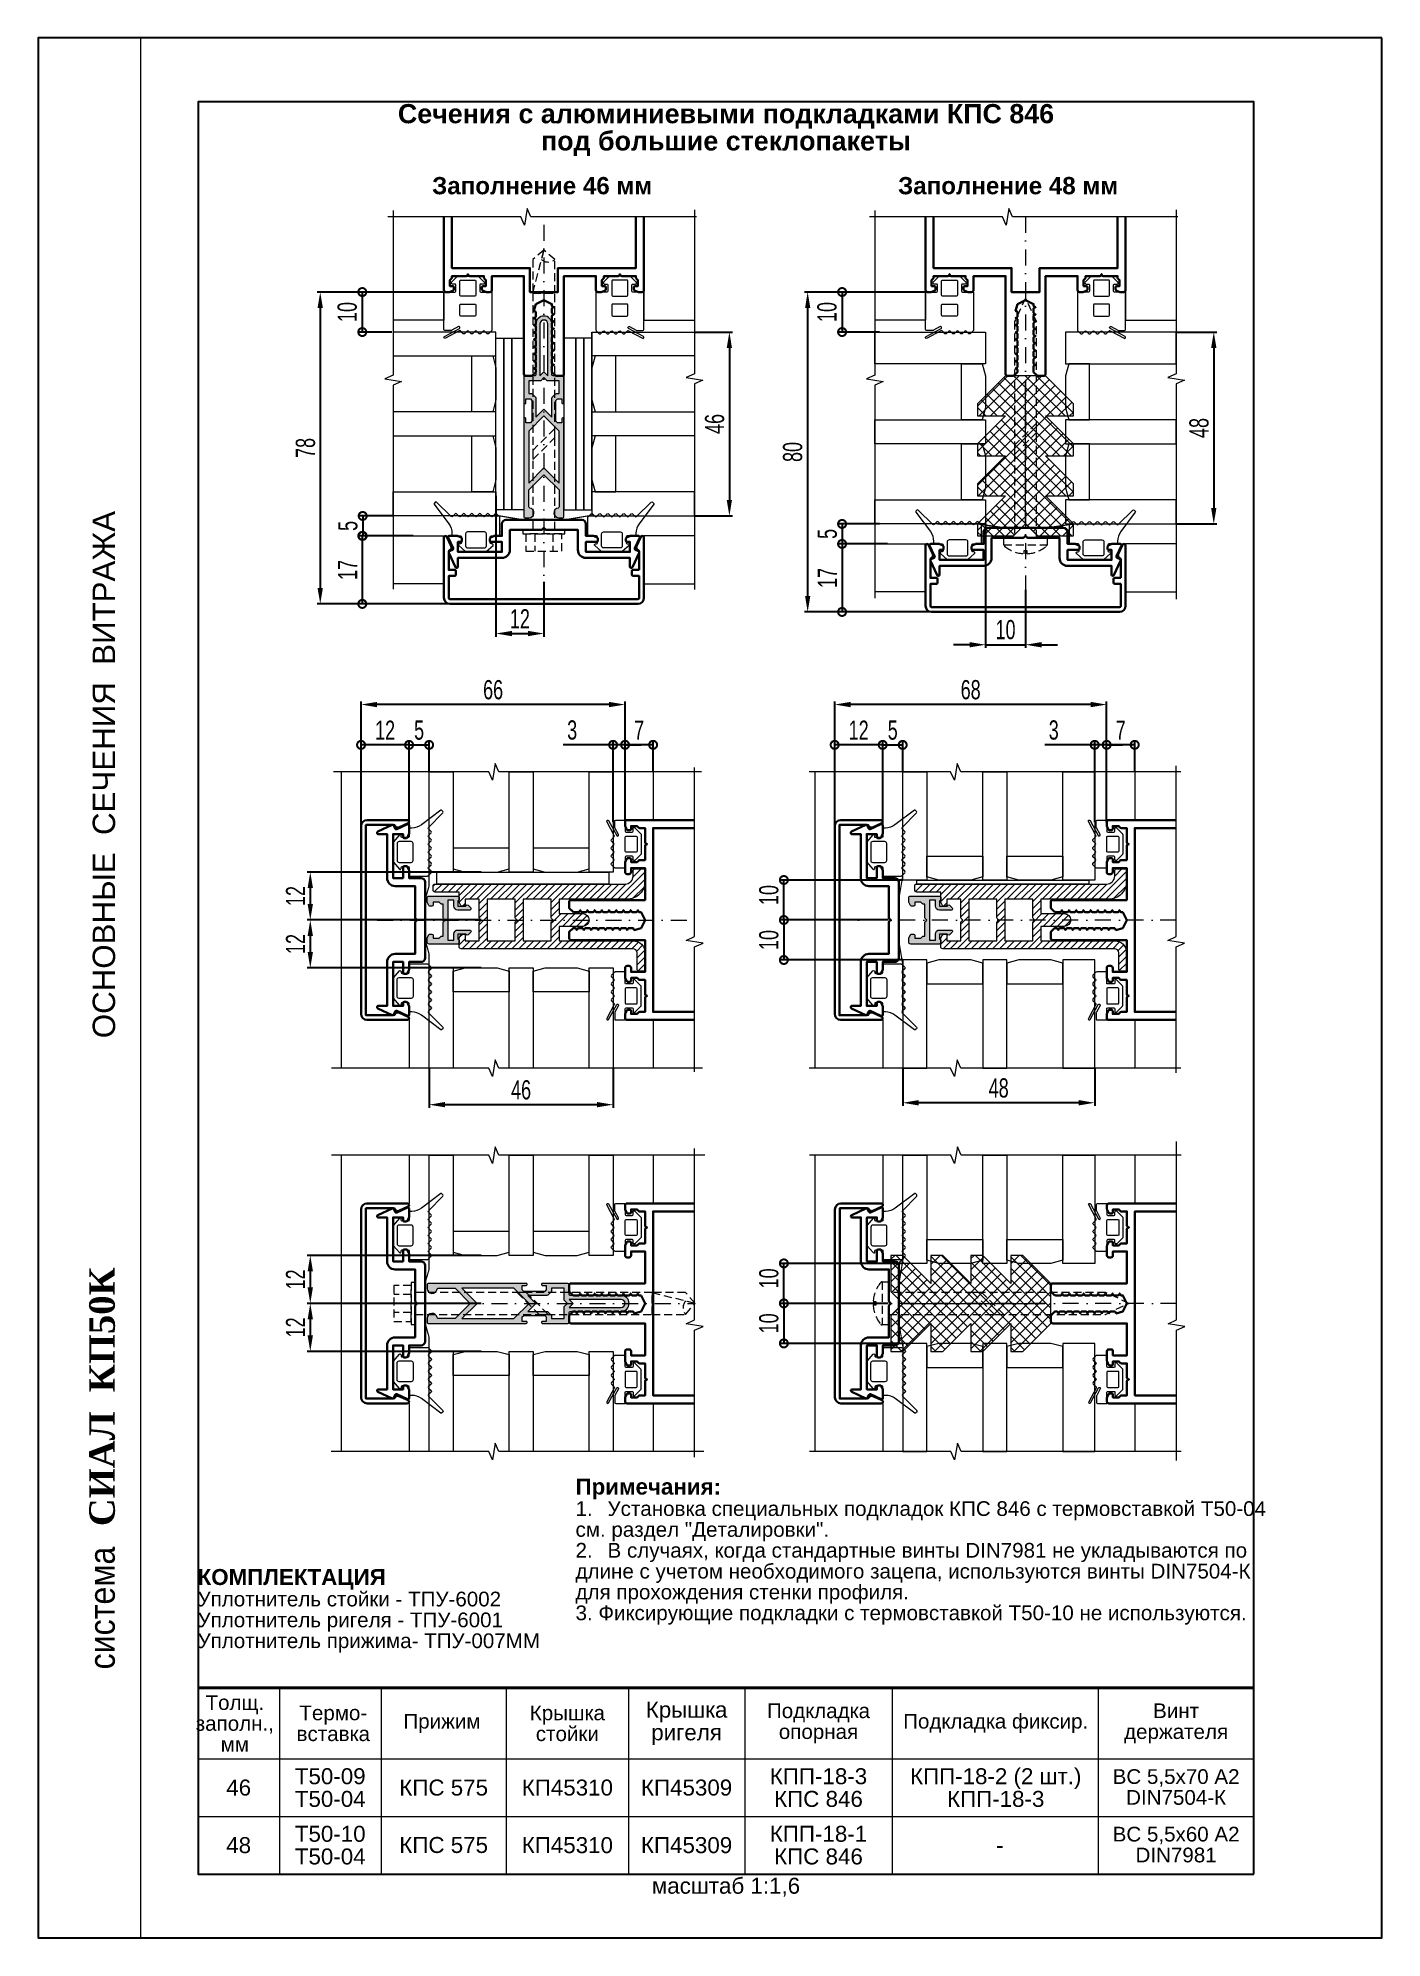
# Model space of a CAD drawing. Extents: x -37 to 8820, y -336 to 478.
# Drawn here: x 2310 to 2520, y 0 to 297 of the extents above; entities that cross this region are included whole.
import ezdxf
from ezdxf.enums import TextEntityAlignment as Align

# ---------------------------------------------------------------- set-up
doc = ezdxf.new("R2010")
doc.units = 0
doc.header["$LTSCALE"] = 5
doc.linetypes.add('DASHDOT', pattern=[1, 0.5, -0.25, 0, -0.25])
doc.linetypes.add('HIDDEN', pattern=[0.375, 0.25, -0.125])
doc.layers.get('0').update_dxf_attribs({"linetype": 'CONTINUOUS', "lineweight": 30})
doc.layers.get('DEFPOINTS').update_dxf_attribs({"linetype": 'CONTINUOUS'})
for name, color, linetype, lineweight in [('1', 6, 'DASHDOT', 13), ('2', 3, 'HIDDEN', 13), ('Dimentions', 5, 'CONTINUOUS', 15), ('Glass', 5, 'CONTINUOUS', 20), ('Ал подклад', 7, 'CONTINUOUS', 20), ('Герлен', 7, 'CONTINUOUS', 60), ('Зигзаг', 1, 'CONTINUOUS', 15), ('Конструкции', 252, 'CONTINUOUS', 20), ('Подкладки', 1, 'CONTINUOUS', 20), ('Рамки', 1, 'CONTINUOUS', 15), ('Текстовый', 7, 'CONTINUOUS', 9), ('Уплотнители', 1, 'CONTINUOUS', 20), ('Штриховка', 1, 'CONTINUOUS', 5)]:
    doc.layers.add(name, color=color, linetype=linetype, lineweight=lineweight)
doc.layers.add('Скрытые', color=14, linetype='CONTINUOUS', plot=False)
doc.styles.add('3', font='RUSS.SHX', dxfattribs={"width": 0.7, "height": 3})
doc.styles.add('Каталожный', font='arial.ttf', dxfattribs={"height": 2.5})
doc.styles.add('Фирм', font='arial.ttf', dxfattribs={"height": 3.5})
doc.styles.add('Фирм5', font='timesbd.ttf', dxfattribs={"height": 4})
doc.dimstyles.new('MX1_6', dxfattribs={"dimtxt": 3, "dimasz": 2.5, "dimexe": 0.5, "dimexo": 0, "dimgap": 0.8, "dimtad": 1, "dimlfac": 1.6, "dimdsep": 46, "dimtxsty": '3', "dimcen": 0, "dimclrd": 256, "dimclre": 256, "dimclrt": 256, "dimaunit": 1, "dimadec": 0, "dimazin": 0, "dimtfac": 1, "dimtmove": 0, "dimatfit": 1, "dimfxl": 1, "dimtvp": 1, "dimtolj": 1, "dimtzin": 0, "dimarcsym": 0})
pattern_1 = [(45, (-3358.299, 2552.88295), (-0.55242717, 0.55242717), [])]

msp = doc.modelspace()

# ---------------------------------------------------------------- texts
at = {"layer": 'Скрытые', "linetype": 'Continuous', "insert": (2417.5, 7.9386), "char_height": 3.5, "width": 165, "attachment_point": 5, "style": 'Каталожный'}
msp.add_mtext('\\pxqc;{\\H0.71429x;масштаб 1:1,6}', dxfattribs=at)
at = {"layer": 'Текстовый'}
for s, height, style, p in [('ОСНОВНЫЕ  СЕЧЕНИЯ  ВИТРАЖА', 3.5, 'Фирм', (2322.0431, 140.6503)), ('СИАЛ  КП50К', 4, 'Фирм5', (2322, 64.3724))]:
    msp.add_text(s, height=height, rotation=90, dxfattribs=dict(at, style=style)).set_placement(p)
at = {"layer": 'Текстовый', "style": 'Фирм', "width": 0.9}
msp.add_text(' система ', height=4, rotation=90, dxfattribs=at).set_placement((2322, 51.5762), align=Align.CENTER)
at = {"layer": 'Текстовый', "linetype": 'Continuous', "line_spacing_factor": 0.85, "style": 'Каталожный'}
for s, insert, char_height, width, attachment_point in [('{\\fArial|b1|i0|c204|p34;Сечения с алюминиевыми подкладками КПС 846\\Pпод большие стеклопакеты}', (2417.5, 282.612), 3, 165, 5), ('\\pxi-2,l2,r-2.0333,se1.0833,ql,t4;{\\fArial|b1|i0|c204|p34;Примечания:\\P\\pi0,l0,t2,4;\\fArial|b0|i0|c204|p34;\\H0.92x;1.^IУстановка специальных подкладок КПС 846 с термовставкой Т50-04 см. раздел "Деталировки".\\fArial|b1|i0|c204|p34;\\H1.087x;\\P\\fArial|b0|i0|c204|p34;\\H0.92x;2.^IВ случаях, когда стандартные винты DIN7981 не укладываются по длине с учетом необходимого зацепа, используются винты DIN7504-К для прохождения стенки профиля.\\P\\pr0,s*,q*,tz;\\H0.99996x;3. Фиксирующие подкладки с термовставкой T50-10 не используются.}', (2393.9917, 71.8148), 2.5, 106.291444, 1), ('\\P\\pxql;{\\fArial|b1|i0|c204|p34;КОМПЛЕКТАЦИЯ\\P\\pi-2,l2,r-2.0333,se1.0833,t4;\\fArial|b0|i0|c204|p34;\\H0.92x;Уплотнитель стойки - ТПУ-6002\\PУплотнитель ригеля - ТПУ-6001\\PУплотнитель прижима- ТПУ-007ММ}', (2334.934, 61.2198), 2.5, 66.020014, 1), ('Толщ.\\Pзаполн.,\\Pмм', (2340.7528, 33.5434), 2.3, 27.25, 5), ('Термо-\\Pвставка', (2356.1384, 33.5434), 2.3, 12.276865, 5), ('Крышка \\Pстойки', (2392.7128, 33.5434), 2.3, 19.097083, 5), ('Крышка ригеля', (2411.3414, 33.5434), 2.5, 18.1601, 5), ('Подкладка опорная', (2431.9537, 33.5434), 2.3, 23.064405, 5), ('Винт \\Pдержателя', (2487.8301, 33.5434), 2.3, 24.339882, 5), ('Прижим', (2373.1156, 33.5434), 2.3, 27.25, 5), ('Подкладка фиксир.', (2459.6444, 33.5434), 2.3, 34.031339, 5), ('46', (2341.3562, 23.5), 2.5, 12.712441, 5), ('Т50-09\\PТ50-04', (2355.6582, 23.5), 2.5, 13.891532, 5), ('КПС 575', (2373.3841, 23.5), 2.5, 19.560325, 5), ('КП45310', (2392.7128, 23.5), 2.5, 19.097083, 5), ('КП45309', (2411.3414, 23.5), 2.5, 18.1601, 5), ('КПП-18-3\\PКПС 846', (2431.9537, 23.5), 2.5, 23.064405, 5), ('КПП-18-2 (2 шт.)\\PКПП-18-3', (2459.6444, 23.5), 2.5, 34.031339, 5), ('ВС 5,5х70 А2\\PDIN7504-К', (2487.8301, 23.5897), 2.3, 24.339882, 5), ('48', (2341.3562, 14.5), 2.5, 12.712441, 5), ('Т50-10\\PТ50-04', (2355.6582, 14.5), 2.5, 13.891532, 5), ('КПС 575', (2373.3841, 14.5224), 2.5, 19.560325, 5), ('КП45310', (2392.7128, 14.5), 2.5, 19.097083, 5), ('КП45309', (2411.3414, 14.5), 2.5, 18.1601, 5), ('КПП-18-1\\PКПС 846', (2431.9537, 14.5), 2.5, 23.064405, 5), ('ВС 5,5х60 А2\\PDIN7981', (2487.8301, 14.5897), 2.3, 24.339882, 5), ('-', (2460.2874, 14.5), 2.5, 35.317264, 5)]:
    msp.add_mtext(s, dxfattribs=dict(at, insert=insert, char_height=char_height, width=width, attachment_point=attachment_point))
at = {"layer": 'Текстовый', "linetype": 'Continuous', "char_height": 2.7, "width": 42.664921, "attachment_point": 1, "style": 'Каталожный'}
for s, insert in [('\\pxqc;{\\fArial|b1|i0|c204|p34;Заполнение 46 мм}', (2367.4403, 275.2693)), ('\\pxqc;{\\fArial|b1|i0|c204|p34;Заполнение 48 мм}', (2440.2504, 275.2693))]:
    msp.add_mtext(s, dxfattribs=dict(at, insert=insert))

# ---------------------------------------------------------------- blocks, each defined once
blk = doc.blocks.new('*D840')
at = {"layer": 'DEFPOINTS', "color": 0, "linetype": 'Continuous', "transparency": 16777216}
for p in [(2412.6, 251.04), (2412.6, 222.29), (2418.03, 222.29)]:
    blk.add_point(p, dxfattribs=at)
at = {"layer": 'Dimentions', "linetype": 'Continuous', "lineweight": -2, "transparency": 16777216}
for p, q in [((2412.6, 251.04), (2418.53, 251.04)), ((2418.03, 248.54), (2418.03, 224.79)), ((2412.6, 222.29), (2418.53, 222.29))]:
    blk.add_line(p, q, dxfattribs=at)
at = {"layer": 'Dimentions', "linetype": 'Continuous', "transparency": 16777216}
for points in [[(2417.61, 248.54), (2418.44, 248.54), (2418.03, 251.04)], [(2417.61, 224.79), (2418.44, 224.79), (2418.03, 222.29)]]:
    blk.add_solid(points, dxfattribs=at)
at = {"layer": 'Dimentions', "linetype": 'Continuous', "transparency": 16777216, "insert": (2415.73, 236.67), "char_height": 3, "attachment_point": 5, "rotation": 90, "style": '3'}
blk.add_mtext('\\A1;46', dxfattribs=at)
blk = doc.blocks.new('_DotSmall')
at = {"color": 0, "linetype": 'ByBlock', "const_width": 0.5}
blk.add_lwpolyline([(-0.0625, 0, 1), (0.0625, 0, 1)], format="xyb", close=True, dxfattribs=at)
blk = doc.blocks.new('*D841')
at = {"layer": 'DEFPOINTS', "color": 0, "linetype": 'Continuous', "transparency": 16777216}
for p in [(2365.38, 222.29), (2360.73, 219.17), (2367.36, 219.17)]:
    blk.add_point(p, dxfattribs=at)
at = {"layer": 'Dimentions', "linetype": 'Continuous', "lineweight": -2, "transparency": 16777216}
for p, q in [((2365.38, 222.29), (2360.23, 222.29)), ((2360.73, 222.29), (2360.73, 219.17)), ((2367.36, 219.17), (2360.23, 219.17))]:
    blk.add_line(p, q, dxfattribs=at)
at = {"layer": 'Dimentions', "linetype": 'Continuous', "lineweight": -2, "transparency": 16777216, "xscale": 2.5, "yscale": 2.5, "zscale": 2.5}
for p, rotation in [((2360.73, 222.29), 90), ((2360.73, 219.17), 270)]:
    blk.add_blockref('_DotSmall', p, dxfattribs=dict(at, rotation=rotation))
at = {"layer": 'Dimentions', "linetype": 'Continuous', "transparency": 16777216, "insert": (2358.43, 220.73), "char_height": 3, "attachment_point": 5, "rotation": 90, "style": '3'}
blk.add_mtext('\\A1;5', dxfattribs=at)
blk = doc.blocks.new('*D842')
at = {"layer": 'DEFPOINTS', "color": 0, "linetype": 'Continuous', "transparency": 16777216}
for p in [(2368.6, 219.17), (2360.67, 208.54), (2375.3, 208.54)]:
    blk.add_point(p, dxfattribs=at)
at = {"layer": 'Dimentions', "linetype": 'Continuous', "lineweight": -2, "transparency": 16777216}
for p, q in [((2368.6, 219.17), (2360.17, 219.17)), ((2360.67, 219.17), (2360.67, 208.54)), ((2375.3, 208.54), (2360.17, 208.54))]:
    blk.add_line(p, q, dxfattribs=at)
at = {"layer": 'Dimentions', "linetype": 'Continuous', "lineweight": -2, "transparency": 16777216, "xscale": 2.5, "yscale": 2.5, "zscale": 2.5}
for p, rotation in [((2360.67, 219.17), 90), ((2360.67, 208.54), 270)]:
    blk.add_blockref('_DotSmall', p, dxfattribs=dict(at, rotation=rotation))
at = {"layer": 'Dimentions', "linetype": 'Continuous', "transparency": 16777216, "insert": (2358.37, 213.85), "char_height": 3, "attachment_point": 5, "rotation": 90, "style": '3'}
blk.add_mtext('\\A1;17', dxfattribs=at)
blk = doc.blocks.new('*D843')
at = {"layer": 'DEFPOINTS', "color": 0, "linetype": 'Continuous', "transparency": 16777216}
for p in [(2373.23, 257.29), (2360.67, 251.04), (2365.31, 251.04)]:
    blk.add_point(p, dxfattribs=at)
at = {"layer": 'Dimentions', "linetype": 'Continuous', "lineweight": -2, "transparency": 16777216}
for p, q in [((2373.23, 257.29), (2360.17, 257.29)), ((2360.67, 257.29), (2360.67, 251.04)), ((2365.31, 251.04), (2360.17, 251.04))]:
    blk.add_line(p, q, dxfattribs=at)
at = {"layer": 'Dimentions', "linetype": 'Continuous', "lineweight": -2, "transparency": 16777216, "xscale": 2.5, "yscale": 2.5, "zscale": 2.5}
for p, rotation in [((2360.67, 257.29), 90), ((2360.67, 251.04), 270)]:
    blk.add_blockref('_DotSmall', p, dxfattribs=dict(at, rotation=rotation))
at = {"layer": 'Dimentions', "linetype": 'Continuous', "transparency": 16777216, "insert": (2358.32, 254.17), "char_height": 3, "attachment_point": 5, "rotation": 90, "style": '3'}
blk.add_mtext('\\A1;10', dxfattribs=at)
blk = doc.blocks.new('*D844')
at = {"layer": 'DEFPOINTS', "color": 0, "linetype": 'Continuous', "transparency": 16777216}
for p in [(2365.51, 257.29), (2354.1, 208.54), (2376.78, 208.54)]:
    blk.add_point(p, dxfattribs=at)
at = {"layer": 'Dimentions', "linetype": 'Continuous', "lineweight": -2, "transparency": 16777216}
for p, q in [((2365.51, 257.29), (2353.6, 257.29)), ((2354.1, 254.79), (2354.1, 211.04)), ((2376.78, 208.54), (2353.6, 208.54))]:
    blk.add_line(p, q, dxfattribs=at)
at = {"layer": 'Dimentions', "linetype": 'Continuous', "transparency": 16777216}
for points in [[(2353.68, 254.79), (2354.51, 254.79), (2354.1, 257.29)], [(2353.68, 211.04), (2354.51, 211.04), (2354.1, 208.54)]]:
    blk.add_solid(points, dxfattribs=at)
at = {"layer": 'Dimentions', "linetype": 'Continuous', "transparency": 16777216, "insert": (2351.8, 232.92), "char_height": 3, "attachment_point": 5, "rotation": 90, "style": '3'}
blk.add_mtext('\\A1;78', dxfattribs=at)
blk = doc.blocks.new('*D846')
at = {"layer": 'DEFPOINTS', "color": 0, "linetype": 'Continuous', "transparency": 16777216}
for p in [(2458.05, 221.04), (2464.3, 210.73), (2464.3, 202.16)]:
    blk.add_point(p, dxfattribs=at)
at = {"layer": 'Dimentions', "linetype": 'Continuous', "lineweight": -2, "transparency": 16777216}
for p, q in [((2458.05, 221.04), (2458.05, 201.66)), ((2464.3, 210.73), (2464.3, 201.66)), ((2455.55, 202.16), (2453.05, 202.16)), ((2458.05, 202.16), (2464.3, 202.16)), ((2466.8, 202.16), (2469.3, 202.16))]:
    blk.add_line(p, q, dxfattribs=at)
at = {"layer": 'Dimentions', "linetype": 'Continuous', "transparency": 16777216}
for points in [[(2455.55, 202.57), (2455.55, 201.74), (2458.05, 202.16)], [(2466.8, 202.57), (2466.8, 201.74), (2464.3, 202.16)]]:
    blk.add_solid(points, dxfattribs=at)
at = {"layer": 'Dimentions', "linetype": 'Continuous', "transparency": 16777216, "insert": (2461.18, 204.5), "char_height": 3, "attachment_point": 5, "style": '3'}
blk.add_mtext('\\A1;10', dxfattribs=at)
blk = doc.blocks.new('*D847')
at = {"layer": 'DEFPOINTS', "color": 0, "linetype": 'Continuous', "transparency": 16777216}
for p in [(2487.85, 251.04), (2487.85, 221.04), (2493.72, 221.04)]:
    blk.add_point(p, dxfattribs=at)
at = {"layer": 'Dimentions', "linetype": 'Continuous', "lineweight": -2, "transparency": 16777216}
for p, q in [((2487.85, 251.04), (2494.22, 251.04)), ((2493.72, 248.54), (2493.72, 223.54)), ((2487.85, 221.04), (2494.22, 221.04))]:
    blk.add_line(p, q, dxfattribs=at)
at = {"layer": 'Dimentions', "linetype": 'Continuous', "transparency": 16777216}
for points in [[(2493.3, 248.54), (2494.13, 248.54), (2493.72, 251.04)], [(2493.3, 223.54), (2494.13, 223.54), (2493.72, 221.04)]]:
    blk.add_solid(points, dxfattribs=at)
at = {"layer": 'Dimentions', "linetype": 'Continuous', "transparency": 16777216, "insert": (2491.42, 236.04), "char_height": 3, "attachment_point": 5, "rotation": 90, "style": '3'}
blk.add_mtext('\\A1;48', dxfattribs=at)
blk = doc.blocks.new('*D848')
at = {"layer": 'DEFPOINTS', "color": 0, "linetype": 'Continuous', "transparency": 16777216}
for p in [(2441.5, 221.04), (2435.64, 217.92), (2442.75, 217.92)]:
    blk.add_point(p, dxfattribs=at)
at = {"layer": 'Dimentions', "linetype": 'Continuous', "lineweight": -2, "transparency": 16777216}
for p, q in [((2441.5, 221.04), (2435.14, 221.04)), ((2435.64, 221.04), (2435.64, 217.92)), ((2442.75, 217.92), (2435.14, 217.92))]:
    blk.add_line(p, q, dxfattribs=at)
at = {"layer": 'Dimentions', "linetype": 'Continuous', "lineweight": -2, "transparency": 16777216, "xscale": 2.5, "yscale": 2.5, "zscale": 2.5}
for p, rotation in [((2435.64, 221.04), 90), ((2435.64, 217.92), 270)]:
    blk.add_blockref('_DotSmall', p, dxfattribs=dict(at, rotation=rotation))
at = {"layer": 'Dimentions', "linetype": 'Continuous', "transparency": 16777216, "insert": (2433.34, 219.48), "char_height": 3, "attachment_point": 5, "rotation": 90, "style": '3'}
blk.add_mtext('\\A1;5', dxfattribs=at)
blk = doc.blocks.new('*D849')
at = {"layer": 'DEFPOINTS', "color": 0, "linetype": 'Continuous', "transparency": 16777216}
for p in [(2442.75, 217.92), (2435.64, 207.29), (2451.99, 207.29)]:
    blk.add_point(p, dxfattribs=at)
at = {"layer": 'Dimentions', "linetype": 'Continuous', "lineweight": -2, "transparency": 16777216}
for p, q in [((2442.75, 217.92), (2435.14, 217.92)), ((2435.64, 217.92), (2435.64, 207.29)), ((2451.99, 207.29), (2435.14, 207.29))]:
    blk.add_line(p, q, dxfattribs=at)
at = {"layer": 'Dimentions', "linetype": 'Continuous', "lineweight": -2, "transparency": 16777216, "xscale": 2.5, "yscale": 2.5, "zscale": 2.5}
for p, rotation in [((2435.64, 217.92), 90), ((2435.64, 207.29), 270)]:
    blk.add_blockref('_DotSmall', p, dxfattribs=dict(at, rotation=rotation))
at = {"layer": 'Dimentions', "linetype": 'Continuous', "transparency": 16777216, "insert": (2433.34, 212.6), "char_height": 3, "attachment_point": 5, "rotation": 90, "style": '3'}
blk.add_mtext('\\A1;17', dxfattribs=at)
blk = doc.blocks.new('*D850')
at = {"layer": 'DEFPOINTS', "color": 0, "linetype": 'Continuous', "transparency": 16777216}
for p in [(2449.92, 257.29), (2435.64, 251.04), (2441.5, 251.04)]:
    blk.add_point(p, dxfattribs=at)
at = {"layer": 'Dimentions', "linetype": 'Continuous', "lineweight": -2, "transparency": 16777216}
for p, q in [((2449.92, 257.29), (2435.14, 257.29)), ((2435.64, 257.29), (2435.64, 251.04)), ((2441.5, 251.04), (2435.14, 251.04))]:
    blk.add_line(p, q, dxfattribs=at)
at = {"layer": 'Dimentions', "linetype": 'Continuous', "lineweight": -2, "transparency": 16777216, "xscale": 2.5, "yscale": 2.5, "zscale": 2.5}
for p, rotation in [((2435.64, 257.29), 90), ((2435.64, 251.04), 270)]:
    blk.add_blockref('_DotSmall', p, dxfattribs=dict(at, rotation=rotation))
at = {"layer": 'Dimentions', "linetype": 'Continuous', "transparency": 16777216, "insert": (2433.29, 254.17), "char_height": 3, "attachment_point": 5, "rotation": 90, "style": '3'}
blk.add_mtext('\\A1;10', dxfattribs=at)
blk = doc.blocks.new('*D851')
at = {"layer": 'DEFPOINTS', "color": 0, "linetype": 'Continuous', "transparency": 16777216}
for p in [(2449.28, 257.29), (2430.26, 207.29), (2452.61, 207.29)]:
    blk.add_point(p, dxfattribs=at)
at = {"layer": 'Dimentions', "linetype": 'Continuous', "lineweight": -2, "transparency": 16777216}
for p, q in [((2449.28, 257.29), (2429.76, 257.29)), ((2430.26, 254.79), (2430.26, 209.79)), ((2452.61, 207.29), (2429.76, 207.29))]:
    blk.add_line(p, q, dxfattribs=at)
at = {"layer": 'Dimentions', "linetype": 'Continuous', "transparency": 16777216}
for points in [[(2429.85, 254.79), (2430.68, 254.79), (2430.26, 257.29)], [(2429.85, 209.79), (2430.68, 209.79), (2430.26, 207.29)]]:
    blk.add_solid(points, dxfattribs=at)
at = {"layer": 'Dimentions', "linetype": 'Continuous', "transparency": 16777216, "insert": (2427.92, 232.29), "char_height": 3, "attachment_point": 5, "rotation": 90, "style": '3'}
blk.add_mtext('\\A1;80', dxfattribs=at)
blk = doc.blocks.new('*D866')
at = {"layer": 'DEFPOINTS', "color": 0, "linetype": 'Continuous', "transparency": 16777216}
for p in [(2379.23, 166.63), (2352.54, 159.13), (2379.23, 159.13)]:
    blk.add_point(p, dxfattribs=at)
at = {"layer": 'Dimentions', "linetype": 'Continuous', "lineweight": -2, "transparency": 16777216}
for p, q in [((2379.23, 166.63), (2352.04, 166.63)), ((2352.54, 164.13), (2352.54, 161.63)), ((2379.23, 159.13), (2352.04, 159.13))]:
    blk.add_line(p, q, dxfattribs=at)
at = {"layer": 'Dimentions', "linetype": 'Continuous', "transparency": 16777216}
for points in [[(2352.13, 164.13), (2352.96, 164.13), (2352.54, 166.63)], [(2352.13, 161.63), (2352.96, 161.63), (2352.54, 159.13)]]:
    blk.add_solid(points, dxfattribs=at)
at = {"layer": 'Dimentions', "linetype": 'Continuous', "transparency": 16777216, "insert": (2350.24, 162.88), "char_height": 3, "attachment_point": 5, "rotation": 90, "style": '3'}
blk.add_mtext('\\A1;12', dxfattribs=at)
blk = doc.blocks.new('*D867')
at = {"layer": 'DEFPOINTS', "color": 0, "linetype": 'Continuous', "transparency": 16777216}
for p in [(2355.82, 159.13), (2352.54, 151.63), (2379.23, 151.63)]:
    blk.add_point(p, dxfattribs=at)
at = {"layer": 'Dimentions', "linetype": 'Continuous', "lineweight": -2, "transparency": 16777216}
for p, q in [((2355.82, 159.13), (2352.04, 159.13)), ((2352.54, 156.63), (2352.54, 154.13)), ((2379.23, 151.63), (2352.04, 151.63))]:
    blk.add_line(p, q, dxfattribs=at)
at = {"layer": 'Dimentions', "linetype": 'Continuous', "transparency": 16777216}
for points in [[(2352.13, 156.63), (2352.96, 156.63), (2352.54, 159.13)], [(2352.13, 154.13), (2352.96, 154.13), (2352.54, 151.63)]]:
    blk.add_solid(points, dxfattribs=at)
at = {"layer": 'Dimentions', "linetype": 'Continuous', "transparency": 16777216, "insert": (2350.24, 155.38), "char_height": 3, "attachment_point": 5, "rotation": 90, "style": '3'}
blk.add_mtext('\\A1;12', dxfattribs=at)
blk = doc.blocks.new('*D868')
at = {"layer": 'DEFPOINTS', "color": 0, "linetype": 'Continuous', "transparency": 16777216}
for p in [(2379.23, 106.7), (2352.54, 99.2), (2379.23, 99.2)]:
    blk.add_point(p, dxfattribs=at)
at = {"layer": 'Dimentions', "linetype": 'Continuous', "lineweight": -2, "transparency": 16777216}
for p, q in [((2379.23, 106.7), (2352.04, 106.7)), ((2352.54, 104.2), (2352.54, 101.7)), ((2379.23, 99.2), (2352.04, 99.2))]:
    blk.add_line(p, q, dxfattribs=at)
at = {"layer": 'Dimentions', "linetype": 'Continuous', "transparency": 16777216}
for points in [[(2352.13, 104.2), (2352.96, 104.2), (2352.54, 106.7)], [(2352.13, 101.7), (2352.96, 101.7), (2352.54, 99.2)]]:
    blk.add_solid(points, dxfattribs=at)
at = {"layer": 'Dimentions', "linetype": 'Continuous', "transparency": 16777216, "insert": (2350.24, 102.95), "char_height": 3, "attachment_point": 5, "rotation": 90, "style": '3'}
blk.add_mtext('\\A1;12', dxfattribs=at)
blk = doc.blocks.new('*D869')
at = {"layer": 'DEFPOINTS', "color": 0, "linetype": 'Continuous', "transparency": 16777216}
for p in [(2355.82, 99.2), (2352.54, 91.7), (2379.23, 91.7)]:
    blk.add_point(p, dxfattribs=at)
at = {"layer": 'Dimentions', "linetype": 'Continuous', "lineweight": -2, "transparency": 16777216}
for p, q in [((2355.82, 99.2), (2352.04, 99.2)), ((2352.54, 96.7), (2352.54, 94.2)), ((2379.23, 91.7), (2352.04, 91.7))]:
    blk.add_line(p, q, dxfattribs=at)
at = {"layer": 'Dimentions', "linetype": 'Continuous', "transparency": 16777216}
for points in [[(2352.13, 96.7), (2352.96, 96.7), (2352.54, 99.2)], [(2352.13, 94.2), (2352.96, 94.2), (2352.54, 91.7)]]:
    blk.add_solid(points, dxfattribs=at)
at = {"layer": 'Dimentions', "linetype": 'Continuous', "transparency": 16777216, "insert": (2350.24, 95.45), "char_height": 3, "attachment_point": 5, "rotation": 90, "style": '3'}
blk.add_mtext('\\A1;12', dxfattribs=at)
blk = doc.blocks.new('*D870')
at = {"layer": 'DEFPOINTS', "color": 0, "linetype": 'Continuous', "transparency": 16777216}
for p in [(2381.55, 225.42), (2389.05, 211.98), (2389.05, 203.91)]:
    blk.add_point(p, dxfattribs=at)
at = {"layer": 'Dimentions', "linetype": 'Continuous', "lineweight": -2, "transparency": 16777216}
for p, q in [((2381.55, 225.42), (2381.55, 203.41)), ((2389.05, 211.98), (2389.05, 203.41)), ((2384.05, 203.91), (2386.55, 203.91))]:
    blk.add_line(p, q, dxfattribs=at)
at = {"layer": 'Dimentions', "linetype": 'Continuous', "transparency": 16777216}
for points in [[(2384.05, 204.32), (2384.05, 203.49), (2381.55, 203.91)], [(2386.55, 204.32), (2386.55, 203.49), (2389.05, 203.91)]]:
    blk.add_solid(points, dxfattribs=at)
at = {"layer": 'Dimentions', "linetype": 'Continuous', "transparency": 16777216, "insert": (2385.3, 206.21), "char_height": 3, "attachment_point": 5, "style": '3'}
blk.add_mtext('\\A1;12', dxfattribs=at)
blk = doc.blocks.new('*D877')
at = {"layer": 'DEFPOINTS', "color": 0, "linetype": 'Continuous', "transparency": 16777216}
for p in [(2371.11, 186.5), (2371.11, 182.28), (2367.98, 173.94)]:
    blk.add_point(p, dxfattribs=at)
at = {"layer": 'Dimentions', "linetype": 'Continuous', "lineweight": -2, "transparency": 16777216}
for p, q in [((2367.98, 173.94), (2367.98, 187)), ((2367.98, 186.5), (2371.11, 186.5)), ((2371.11, 182.28), (2371.11, 187))]:
    blk.add_line(p, q, dxfattribs=at)
at = {"layer": 'Dimentions', "linetype": 'Continuous', "lineweight": -2, "transparency": 16777216, "xscale": 2.5, "yscale": 2.5, "zscale": 2.5, "rotation": 180}
blk.add_blockref('_DotSmall', (2367.98, 186.5), dxfattribs=at)
at = {"layer": 'Dimentions', "linetype": 'Continuous', "lineweight": -2, "transparency": 16777216, "xscale": 2.5, "yscale": 2.5, "zscale": 2.5}
blk.add_blockref('_DotSmall', (2371.11, 186.5), dxfattribs=at)
at = {"layer": 'Dimentions', "linetype": 'Continuous', "transparency": 16777216, "insert": (2369.54, 188.8), "char_height": 3, "attachment_point": 5, "style": '3'}
blk.add_mtext('\\A1;5', dxfattribs=at)
blk = doc.blocks.new('*D878')
at = {"layer": 'DEFPOINTS', "color": 0, "linetype": 'Continuous', "transparency": 16777216}
for p in [(2371.11, 135.97), (2399.86, 135.97), (2371.11, 130.26)]:
    blk.add_point(p, dxfattribs=at)
at = {"layer": 'Dimentions', "linetype": 'Continuous', "lineweight": -2, "transparency": 16777216}
for p, q in [((2371.11, 135.97), (2371.11, 129.76)), ((2399.86, 135.97), (2399.86, 129.76)), ((2397.36, 130.26), (2373.61, 130.26))]:
    blk.add_line(p, q, dxfattribs=at)
at = {"layer": 'Dimentions', "linetype": 'Continuous', "transparency": 16777216}
for points in [[(2373.61, 130.68), (2373.61, 129.85), (2371.11, 130.26)], [(2397.36, 130.68), (2397.36, 129.85), (2399.86, 130.26)]]:
    blk.add_solid(points, dxfattribs=at)
at = {"layer": 'Dimentions', "linetype": 'Continuous', "transparency": 16777216, "insert": (2385.48, 132.56), "char_height": 3, "attachment_point": 5, "style": '3'}
blk.add_mtext('\\A1;46', dxfattribs=at)
blk = doc.blocks.new('*D879')
at = {"layer": 'DEFPOINTS', "color": 0, "linetype": 'Continuous', "transparency": 16777216}
for p in [(2399.86, 186.51), (2399.86, 174.44), (2401.73, 174.44)]:
    blk.add_point(p, dxfattribs=at)
at = {"layer": 'Dimentions', "linetype": 'Continuous', "lineweight": -2, "transparency": 16777216}
for p, q in [((2399.86, 186.51), (2392.06, 186.51)), ((2399.86, 174.44), (2399.86, 187.01)), ((2401.73, 186.51), (2399.86, 186.51)), ((2401.73, 174.44), (2401.73, 187.01)), ((2401.73, 186.51), (2404.23, 186.51))]:
    blk.add_line(p, q, dxfattribs=at)
at = {"layer": 'Dimentions', "linetype": 'Continuous', "lineweight": -2, "transparency": 16777216, "xscale": 2.5, "yscale": 2.5, "zscale": 2.5}
blk.add_blockref('_DotSmall', (2399.86, 186.51), dxfattribs=at)
at = {"layer": 'Dimentions', "linetype": 'Continuous', "lineweight": -2, "transparency": 16777216, "xscale": 2.5, "yscale": 2.5, "zscale": 2.5, "rotation": 180}
blk.add_blockref('_DotSmall', (2401.73, 186.51), dxfattribs=at)
at = {"layer": 'Dimentions', "linetype": 'Continuous', "transparency": 16777216, "insert": (2393.46, 188.81), "char_height": 3, "attachment_point": 5, "style": '3'}
blk.add_mtext('\\A1;3', dxfattribs=at)
blk = doc.blocks.new('*D880')
at = {"layer": 'DEFPOINTS', "color": 0, "linetype": 'Continuous', "transparency": 16777216}
for p in [(2360.48, 192.81), (2401.73, 184.88), (2360.48, 172.06)]:
    blk.add_point(p, dxfattribs=at)
at = {"layer": 'Dimentions', "linetype": 'Continuous', "lineweight": -2, "transparency": 16777216}
for p, q in [((2360.48, 172.06), (2360.48, 193.31)), ((2401.73, 184.88), (2401.73, 193.31)), ((2399.23, 192.81), (2362.98, 192.81))]:
    blk.add_line(p, q, dxfattribs=at)
at = {"layer": 'Dimentions', "linetype": 'Continuous', "transparency": 16777216}
for points in [[(2362.98, 193.22), (2362.98, 192.39), (2360.48, 192.81)], [(2399.23, 193.22), (2399.23, 192.39), (2401.73, 192.81)]]:
    blk.add_solid(points, dxfattribs=at)
at = {"layer": 'Dimentions', "linetype": 'Continuous', "transparency": 16777216, "insert": (2381.11, 195.11), "char_height": 3, "attachment_point": 5, "style": '3'}
blk.add_mtext('\\A1;66', dxfattribs=at)
blk = doc.blocks.new('*D881')
at = {"layer": 'DEFPOINTS', "color": 0, "linetype": 'Continuous', "transparency": 16777216}
for p in [(2360.48, 186.5), (2367.98, 181.73), (2360.48, 172.06)]:
    blk.add_point(p, dxfattribs=at)
at = {"layer": 'Dimentions', "linetype": 'Continuous', "lineweight": -2, "transparency": 16777216}
for p, q in [((2360.48, 172.06), (2360.48, 187)), ((2367.98, 186.5), (2360.48, 186.5)), ((2367.98, 181.73), (2367.98, 187))]:
    blk.add_line(p, q, dxfattribs=at)
at = {"layer": 'Dimentions', "linetype": 'Continuous', "lineweight": -2, "transparency": 16777216, "xscale": 2.5, "yscale": 2.5, "zscale": 2.5, "rotation": 180}
blk.add_blockref('_DotSmall', (2360.48, 186.5), dxfattribs=at)
at = {"layer": 'Dimentions', "linetype": 'Continuous', "lineweight": -2, "transparency": 16777216, "xscale": 2.5, "yscale": 2.5, "zscale": 2.5}
blk.add_blockref('_DotSmall', (2367.98, 186.5), dxfattribs=at)
at = {"layer": 'Dimentions', "linetype": 'Continuous', "transparency": 16777216, "insert": (2364.23, 188.8), "char_height": 3, "attachment_point": 5, "style": '3'}
blk.add_mtext('\\A1;12', dxfattribs=at)
blk = doc.blocks.new('*D882')
at = {"layer": 'DEFPOINTS', "color": 0, "linetype": 'Continuous', "transparency": 16777216}
for p in [(2401.73, 186.51), (2401.73, 182.74), (2406.11, 182.28)]:
    blk.add_point(p, dxfattribs=at)
at = {"layer": 'Dimentions', "linetype": 'Continuous', "lineweight": -2, "transparency": 16777216}
for p, q in [((2401.73, 182.74), (2401.73, 187.01)), ((2406.11, 186.51), (2401.73, 186.51)), ((2406.11, 182.28), (2406.11, 187.01))]:
    blk.add_line(p, q, dxfattribs=at)
at = {"layer": 'Dimentions', "linetype": 'Continuous', "lineweight": -2, "transparency": 16777216, "xscale": 2.5, "yscale": 2.5, "zscale": 2.5, "rotation": 180}
blk.add_blockref('_DotSmall', (2401.73, 186.51), dxfattribs=at)
at = {"layer": 'Dimentions', "linetype": 'Continuous', "lineweight": -2, "transparency": 16777216, "xscale": 2.5, "yscale": 2.5, "zscale": 2.5}
blk.add_blockref('_DotSmall', (2406.11, 186.51), dxfattribs=at)
at = {"layer": 'Dimentions', "linetype": 'Continuous', "transparency": 16777216, "insert": (2403.92, 188.81), "char_height": 3, "attachment_point": 5, "style": '3'}
blk.add_mtext('\\A1;7', dxfattribs=at)
blk = doc.blocks.new('*D883')
at = {"layer": 'DEFPOINTS', "color": 0, "linetype": 'Continuous', "transparency": 16777216}
for p in [(2445.11, 186.5), (2445.11, 182.28), (2441.98, 173.94)]:
    blk.add_point(p, dxfattribs=at)
at = {"layer": 'Dimentions', "linetype": 'Continuous', "lineweight": -2, "transparency": 16777216}
for p, q in [((2441.98, 173.94), (2441.98, 187)), ((2441.98, 186.5), (2445.11, 186.5)), ((2445.11, 182.28), (2445.11, 187))]:
    blk.add_line(p, q, dxfattribs=at)
at = {"layer": 'Dimentions', "linetype": 'Continuous', "lineweight": -2, "transparency": 16777216, "xscale": 2.5, "yscale": 2.5, "zscale": 2.5, "rotation": 180}
blk.add_blockref('_DotSmall', (2441.98, 186.5), dxfattribs=at)
at = {"layer": 'Dimentions', "linetype": 'Continuous', "lineweight": -2, "transparency": 16777216, "xscale": 2.5, "yscale": 2.5, "zscale": 2.5}
blk.add_blockref('_DotSmall', (2445.11, 186.5), dxfattribs=at)
at = {"layer": 'Dimentions', "linetype": 'Continuous', "transparency": 16777216, "insert": (2443.55, 188.8), "char_height": 3, "attachment_point": 5, "style": '3'}
blk.add_mtext('\\A1;5', dxfattribs=at)
blk = doc.blocks.new('*D884')
at = {"layer": 'DEFPOINTS', "color": 0, "linetype": 'Continuous', "transparency": 16777216}
for p in [(2445.11, 135.97), (2475.11, 135.97), (2445.11, 130.56)]:
    blk.add_point(p, dxfattribs=at)
at = {"layer": 'Dimentions', "linetype": 'Continuous', "lineweight": -2, "transparency": 16777216}
for p, q in [((2445.11, 135.97), (2445.11, 130.06)), ((2475.11, 135.97), (2475.11, 130.06)), ((2472.61, 130.56), (2447.61, 130.56))]:
    blk.add_line(p, q, dxfattribs=at)
at = {"layer": 'Dimentions', "linetype": 'Continuous', "transparency": 16777216}
for points in [[(2447.61, 130.98), (2447.61, 130.14), (2445.11, 130.56)], [(2472.61, 130.98), (2472.61, 130.14), (2475.11, 130.56)]]:
    blk.add_solid(points, dxfattribs=at)
at = {"layer": 'Dimentions', "linetype": 'Continuous', "transparency": 16777216, "insert": (2460.11, 132.86), "char_height": 3, "attachment_point": 5, "style": '3'}
blk.add_mtext('\\A1;48', dxfattribs=at)
blk = doc.blocks.new('*D885')
at = {"layer": 'DEFPOINTS', "color": 0, "linetype": 'Continuous', "transparency": 16777216}
for p in [(2475.11, 186.51), (2475.11, 174.44), (2476.98, 174.44)]:
    blk.add_point(p, dxfattribs=at)
at = {"layer": 'Dimentions', "linetype": 'Continuous', "lineweight": -2, "transparency": 16777216}
for p, q in [((2475.11, 186.51), (2467.31, 186.51)), ((2475.11, 174.44), (2475.11, 187.01)), ((2476.98, 186.51), (2475.11, 186.51)), ((2476.98, 174.44), (2476.98, 187.01)), ((2476.98, 186.51), (2479.48, 186.51))]:
    blk.add_line(p, q, dxfattribs=at)
at = {"layer": 'Dimentions', "linetype": 'Continuous', "lineweight": -2, "transparency": 16777216, "xscale": 2.5, "yscale": 2.5, "zscale": 2.5}
blk.add_blockref('_DotSmall', (2475.11, 186.51), dxfattribs=at)
at = {"layer": 'Dimentions', "linetype": 'Continuous', "lineweight": -2, "transparency": 16777216, "xscale": 2.5, "yscale": 2.5, "zscale": 2.5, "rotation": 180}
blk.add_blockref('_DotSmall', (2476.98, 186.51), dxfattribs=at)
at = {"layer": 'Dimentions', "linetype": 'Continuous', "transparency": 16777216, "insert": (2468.71, 188.81), "char_height": 3, "attachment_point": 5, "style": '3'}
blk.add_mtext('\\A1;3', dxfattribs=at)
blk = doc.blocks.new('*D886')
at = {"layer": 'DEFPOINTS', "color": 0, "linetype": 'Continuous', "transparency": 16777216}
for p in [(2434.48, 192.81), (2476.98, 182.74), (2434.48, 172.06)]:
    blk.add_point(p, dxfattribs=at)
at = {"layer": 'Dimentions', "linetype": 'Continuous', "lineweight": -2, "transparency": 16777216}
for p, q in [((2434.48, 172.06), (2434.48, 193.31)), ((2476.98, 182.74), (2476.98, 193.31)), ((2474.48, 192.81), (2436.98, 192.81))]:
    blk.add_line(p, q, dxfattribs=at)
at = {"layer": 'Dimentions', "linetype": 'Continuous', "transparency": 16777216}
for points in [[(2436.98, 193.22), (2436.98, 192.39), (2434.48, 192.81)], [(2474.48, 193.22), (2474.48, 192.39), (2476.98, 192.81)]]:
    blk.add_solid(points, dxfattribs=at)
at = {"layer": 'Dimentions', "linetype": 'Continuous', "transparency": 16777216, "insert": (2455.73, 195.11), "char_height": 3, "attachment_point": 5, "style": '3'}
blk.add_mtext('\\A1;68', dxfattribs=at)
blk = doc.blocks.new('*D887')
at = {"layer": 'DEFPOINTS', "color": 0, "linetype": 'Continuous', "transparency": 16777216}
for p in [(2434.48, 186.5), (2441.98, 181.73), (2434.48, 172.06)]:
    blk.add_point(p, dxfattribs=at)
at = {"layer": 'Dimentions', "linetype": 'Continuous', "lineweight": -2, "transparency": 16777216}
for p, q in [((2434.48, 172.06), (2434.48, 187)), ((2441.98, 186.5), (2434.48, 186.5)), ((2441.98, 181.73), (2441.98, 187))]:
    blk.add_line(p, q, dxfattribs=at)
at = {"layer": 'Dimentions', "linetype": 'Continuous', "lineweight": -2, "transparency": 16777216, "xscale": 2.5, "yscale": 2.5, "zscale": 2.5, "rotation": 180}
blk.add_blockref('_DotSmall', (2434.48, 186.5), dxfattribs=at)
at = {"layer": 'Dimentions', "linetype": 'Continuous', "lineweight": -2, "transparency": 16777216, "xscale": 2.5, "yscale": 2.5, "zscale": 2.5}
blk.add_blockref('_DotSmall', (2441.98, 186.5), dxfattribs=at)
at = {"layer": 'Dimentions', "linetype": 'Continuous', "transparency": 16777216, "insert": (2438.23, 188.8), "char_height": 3, "attachment_point": 5, "style": '3'}
blk.add_mtext('\\A1;12', dxfattribs=at)
blk = doc.blocks.new('*D888')
at = {"layer": 'DEFPOINTS', "color": 0, "linetype": 'Continuous', "transparency": 16777216}
for p in [(2476.98, 186.51), (2476.98, 182.74), (2481.36, 182.28)]:
    blk.add_point(p, dxfattribs=at)
at = {"layer": 'Dimentions', "linetype": 'Continuous', "lineweight": -2, "transparency": 16777216}
for p, q in [((2476.98, 182.74), (2476.98, 187.01)), ((2481.36, 186.51), (2476.98, 186.51)), ((2481.36, 182.28), (2481.36, 187.01))]:
    blk.add_line(p, q, dxfattribs=at)
at = {"layer": 'Dimentions', "linetype": 'Continuous', "lineweight": -2, "transparency": 16777216, "xscale": 2.5, "yscale": 2.5, "zscale": 2.5, "rotation": 180}
blk.add_blockref('_DotSmall', (2476.98, 186.51), dxfattribs=at)
at = {"layer": 'Dimentions', "linetype": 'Continuous', "lineweight": -2, "transparency": 16777216, "xscale": 2.5, "yscale": 2.5, "zscale": 2.5}
blk.add_blockref('_DotSmall', (2481.36, 186.51), dxfattribs=at)
at = {"layer": 'Dimentions', "linetype": 'Continuous', "transparency": 16777216, "insert": (2479.17, 188.81), "char_height": 3, "attachment_point": 5, "style": '3'}
blk.add_mtext('\\A1;7', dxfattribs=at)
blk = doc.blocks.new('*D212')
at = {"layer": 'DEFPOINTS', "color": 0, "linetype": 'Continuous', "transparency": 16777216}
for p in [(2426.54, 165.38), (2445.11, 165.38), (2442.84, 159.13)]:
    blk.add_point(p, dxfattribs=at)
at = {"layer": 'Dimentions', "linetype": 'Continuous', "lineweight": -2, "transparency": 16777216}
for p, q in [((2445.11, 165.38), (2426.04, 165.38)), ((2426.54, 159.13), (2426.54, 165.38)), ((2442.84, 159.13), (2426.04, 159.13))]:
    blk.add_line(p, q, dxfattribs=at)
at = {"layer": 'Dimentions', "linetype": 'Continuous', "lineweight": -2, "transparency": 16777216, "xscale": 2.5, "yscale": 2.5, "zscale": 2.5}
for p, rotation in [((2426.54, 165.38), 90), ((2426.54, 159.13), 270)]:
    blk.add_blockref('_DotSmall', p, dxfattribs=dict(at, rotation=rotation))
at = {"layer": 'Dimentions', "linetype": 'Continuous', "transparency": 16777216, "insert": (2424.2, 163.03), "char_height": 3, "attachment_point": 5, "rotation": 90, "style": '3'}
blk.add_mtext('\\A1;10', dxfattribs=at)
blk = doc.blocks.new('*D213')
at = {"layer": 'DEFPOINTS', "color": 0, "linetype": 'Continuous', "transparency": 16777216}
for p in [(2442.84, 159.13), (2426.54, 152.88), (2445.11, 152.88)]:
    blk.add_point(p, dxfattribs=at)
at = {"layer": 'Dimentions', "linetype": 'Continuous', "lineweight": -2, "transparency": 16777216}
for p, q in [((2442.84, 159.13), (2426.04, 159.13)), ((2426.54, 159.13), (2426.54, 152.88)), ((2445.11, 152.88), (2426.04, 152.88))]:
    blk.add_line(p, q, dxfattribs=at)
at = {"layer": 'Dimentions', "linetype": 'Continuous', "lineweight": -2, "transparency": 16777216, "xscale": 2.5, "yscale": 2.5, "zscale": 2.5}
for p, rotation in [((2426.54, 159.13), 90), ((2426.54, 152.88), 270)]:
    blk.add_blockref('_DotSmall', p, dxfattribs=dict(at, rotation=rotation))
at = {"layer": 'Dimentions', "linetype": 'Continuous', "transparency": 16777216, "insert": (2424.2, 156), "char_height": 3, "attachment_point": 5, "rotation": 90, "style": '3'}
blk.add_mtext('\\A1;10', dxfattribs=at)
blk = doc.blocks.new('*D214')
at = {"layer": 'DEFPOINTS', "color": 0, "linetype": 'Continuous', "transparency": 16777216}
for p in [(2426.54, 105.45), (2445.11, 105.45), (2442.84, 99.2)]:
    blk.add_point(p, dxfattribs=at)
at = {"layer": 'Dimentions', "linetype": 'Continuous', "lineweight": -2, "transparency": 16777216}
for p, q in [((2445.11, 105.45), (2426.04, 105.45)), ((2426.54, 99.2), (2426.54, 105.45)), ((2442.84, 99.2), (2426.04, 99.2))]:
    blk.add_line(p, q, dxfattribs=at)
at = {"layer": 'Dimentions', "linetype": 'Continuous', "lineweight": -2, "transparency": 16777216, "xscale": 2.5, "yscale": 2.5, "zscale": 2.5}
for p, rotation in [((2426.54, 105.45), 90), ((2426.54, 99.2), 270)]:
    blk.add_blockref('_DotSmall', p, dxfattribs=dict(at, rotation=rotation))
at = {"layer": 'Dimentions', "linetype": 'Continuous', "transparency": 16777216, "insert": (2424.2, 103.11), "char_height": 3, "attachment_point": 5, "rotation": 90, "style": '3'}
blk.add_mtext('\\A1;10', dxfattribs=at)
blk = doc.blocks.new('*D215')
at = {"layer": 'DEFPOINTS', "color": 0, "linetype": 'Continuous', "transparency": 16777216}
for p in [(2442.84, 99.2), (2426.54, 92.95), (2445.11, 92.95)]:
    blk.add_point(p, dxfattribs=at)
at = {"layer": 'Dimentions', "linetype": 'Continuous', "lineweight": -2, "transparency": 16777216}
for p, q in [((2442.84, 99.2), (2426.04, 99.2)), ((2426.54, 99.2), (2426.54, 92.95)), ((2445.11, 92.95), (2426.04, 92.95))]:
    blk.add_line(p, q, dxfattribs=at)
at = {"layer": 'Dimentions', "linetype": 'Continuous', "lineweight": -2, "transparency": 16777216, "xscale": 2.5, "yscale": 2.5, "zscale": 2.5}
for p, rotation in [((2426.54, 99.2), 90), ((2426.54, 92.95), 270)]:
    blk.add_blockref('_DotSmall', p, dxfattribs=dict(at, rotation=rotation))
at = {"layer": 'Dimentions', "linetype": 'Continuous', "transparency": 16777216, "insert": (2424.2, 96.08), "char_height": 3, "attachment_point": 5, "rotation": 90, "style": '3'}
blk.add_mtext('\\A1;10', dxfattribs=at)

# ---------------------------------------------------------------- dimensions: what is measured, and where the dimension line sits
at = {"layer": 'Dimentions', "linetype": 'Continuous'}
for base, p1, p2, picture, middle in [((2354.0956, 208.5418), (2365.5062, 257.2918), (2376.7764, 208.5418), '*D844', (2351.7956, 232.9168)), ((2430.2629, 207.2918), (2449.281, 257.2918), (2452.6132, 207.2918), '*D851', (2427.9201, 232.2918)), ((2418.0279, 222.2946), (2412.5964, 251.0418), (2412.5964, 222.2946), '*D840', (2415.7279, 236.6682)), ((2493.7166, 221.0418), (2487.8482, 251.0418), (2487.8482, 221.0418), '*D847', (2491.4166, 236.0418)), ((2352.5419, 159.1273), (2379.2313, 166.6273), (2379.2313, 159.1273), '*D866', (2350.2419, 162.8773)), ((2352.5419, 151.6273), (2355.8162, 159.1273), (2379.2313, 151.6273), '*D867', (2350.2419, 155.3773)), ((2352.5419, 99.2001), (2379.2313, 106.7001), (2379.2313, 99.2001), '*D868', (2350.2419, 102.9501)), ((2352.5419, 91.7001), (2355.8162, 99.2001), (2379.2313, 91.7001), '*D869', (2350.2419, 95.4501))]:
    dim = msp.add_linear_dim(base=base, p1=p1, p2=p2, angle=90, dimstyle='MX1_6', dxfattribs=at)
    dim.commit()
    dim.dimension.update_dxf_attribs({"geometry": picture, "text_midpoint": middle})
for base, p1, p2, override, picture, middle in [((2360.6656, 251.0418), (2373.2322, 257.2918), (2365.3121, 251.0418), {"dimdec": 0, "dimblk1": 'DotSmall', "dimblk2": 'DotSmall', "dimsah": 1}, '*D843', (2358.3228, 254.1668)), ((2435.6365, 251.0446), (2449.9185, 257.2918), (2441.4951, 251.0446), {"dimdec": 0, "dimblk1": 'DotSmall', "dimblk2": 'DotSmall', "dimsah": 1}, '*D850', (2433.2937, 254.1682)), ((2360.7294, 219.1668), (2365.3759, 222.2946), (2367.363, 219.1668), {"dimdec": 0, "dimblk1": 'DotSmall', "dimblk2": 'DotSmall', "dimsah": 1}, '*D841', (2358.4294, 220.7307)), ((2360.6656, 208.5418), (2368.597, 219.1668), (2375.3019, 208.5418), {"dimdec": 0, "dimblk1": 'DotSmall', "dimblk2": 'DotSmall', "dimsah": 1}, '*D842', (2358.3656, 213.8543)), ((2435.6365, 217.9168), (2441.4951, 221.0446), (2442.7451, 217.9168), {"dimdec": 0, "dimblk1": 'DotSmall', "dimblk2": 'DotSmall', "dimsah": 1}, '*D848', (2433.3365, 219.4807)), ((2435.6365, 207.2918), (2442.7451, 217.9168), (2451.9882, 207.2918), {"dimdec": 0, "dimblk1": 'DotSmall', "dimblk2": 'DotSmall', "dimsah": 1}, '*D849', (2433.3365, 212.6043)), ((2426.5437, 152.8773), (2442.8423, 159.1273), (2445.1081, 152.8773), {"dimdec": 1, "dimblk1": 'DotSmall', "dimblk2": 'DotSmall', "dimsah": 1}, '*D213', (2424.2008, 156.0023)), ((2426.5437, 92.9501), (2442.8423, 99.2001), (2445.1081, 92.9501), {"dimdec": 1, "dimblk1": 'DotSmall', "dimblk2": 'DotSmall', "dimsah": 1}, '*D215', (2424.2008, 96.0751))]:
    dim = msp.add_linear_dim(base=base, p1=p1, p2=p2, angle=90, dimstyle='MX1_6', override=override, dxfattribs=at)
    dim.commit()
    dim.dimension.update_dxf_attribs({"geometry": picture, "text_midpoint": middle})
for base, p1, p2, picture, middle in [((2389.0513, 203.9067), (2381.5513, 225.4168), (2389.0513, 211.9846), '*D870', (2385.3013, 206.2067)), ((2464.3031, 202.1567), (2458.0531, 221.0418), (2464.3031, 210.7346), '*D846', (2461.1781, 204.4995)), ((2360.4813, 192.8057), (2401.7313, 184.8755), (2360.4813, 172.0639), '*D880', (2381.1063, 195.1057)), ((2434.4831, 192.8057), (2476.9831, 182.7403), (2434.4831, 172.0639), '*D886', (2455.7331, 195.1057)), ((2371.1063, 130.2642), (2399.8563, 135.9721), (2371.1063, 135.9721), '*D878', (2385.4813, 132.5642)), ((2445.1081, 130.5602), (2475.1081, 135.9721), (2445.1081, 135.9721), '*D884', (2460.1081, 132.8602))]:
    dim = msp.add_linear_dim(base=base, p1=p1, p2=p2, dimstyle='MX1_6', dxfattribs=at)
    dim.commit()
    dim.dimension.update_dxf_attribs({"geometry": picture, "text_midpoint": middle})
for base, p1, p2, picture, middle in [((2360.4813, 186.5015), (2367.9813, 181.7262), (2360.4813, 172.0639), '*D881', (2364.2313, 188.8015)), ((2371.1063, 186.5015), (2367.9813, 173.9398), (2371.1063, 182.2825), '*D877', (2369.5438, 188.8015)), ((2399.8563, 186.5106), (2401.7313, 174.4398), (2399.8563, 174.4398), '*D879', (2393.4563, 188.8106)), ((2401.7313, 186.5106), (2406.1063, 182.2825), (2401.7313, 182.7403), '*D882', (2403.9188, 188.8106)), ((2434.4831, 186.5015), (2441.9831, 181.7262), (2434.4831, 172.0639), '*D887', (2438.2331, 188.8015)), ((2445.1081, 186.5015), (2441.9831, 173.9398), (2445.1081, 182.2825), '*D883', (2443.5456, 188.8015)), ((2475.1081, 186.5106), (2476.9831, 174.4398), (2475.1081, 174.4398), '*D885', (2468.7081, 188.8106)), ((2476.9831, 186.5106), (2481.3581, 182.2825), (2476.9831, 182.7403), '*D888', (2479.1706, 188.8106))]:
    dim = msp.add_linear_dim(base=base, p1=p1, p2=p2, dimstyle='MX1_6', override={"dimdec": 0, "dimblk1": 'DotSmall', "dimblk2": 'DotSmall', "dimsah": 1}, dxfattribs=at)
    dim.commit()
    dim.dimension.update_dxf_attribs({"geometry": picture, "text_midpoint": middle})
for base, p1, p2, picture, middle in [((2426.5437, 165.3773), (2442.8423, 159.1273), (2445.1081, 165.3773), '*D212', (2426.5437, 163.0336)), ((2426.5437, 105.4501), (2442.8423, 99.2001), (2445.1081, 105.4501), '*D214', (2426.5437, 103.1064))]:
    dim = msp.add_linear_dim(base=base, p1=p1, p2=p2, angle=90, dimstyle='MX1_6', override={"dimdec": 1, "dimblk1": 'DotSmall', "dimblk2": 'DotSmall', "dimsah": 1}, dxfattribs=at)
    dim.commit()
    dim.dimension.update_dxf_attribs({"geometry": picture, "text_midpoint": middle, "dimtype": 160})

# ---------------------------------------------------------------- hatches: boundary and pattern name
at = {"layer": 'Штриховка'}
h = msp.add_hatch(color=256, dxfattribs=at)
edge = h.paths.add_edge_path(flags=16)
edge.add_line((2389.0513, 244.7918), (2389.6763, 244.1668))
edge.add_line((2389.6763, 244.1668), (2389.6763, 252.2918))
edge.add_arc((2389.0513, 252.2918), 0.625, 0, 180)
edge.add_line((2388.4263, 252.2918), (2388.4263, 244.1668))
edge.add_line((2388.4263, 244.1668), (2389.0513, 244.7918))
edge = h.paths.add_edge_path(flags=16)
edge.add_line((2386.6763, 243.4168), (2386.6763, 241.4168))
edge.add_line((2386.6763, 241.4168), (2387.1005, 241.4168))
edge.add_arc((2387.1005, 241.2293), 0.1875, 45, 90, ccw=False)
edge.add_line((2387.2331, 241.3619), (2387.7464, 240.8485))
edge.add_arc((2387.6138, 240.7159), 0.1875, 0, 45, ccw=False)
edge.add_line((2387.8013, 240.7159), (2387.8013, 237.7256))
edge.add_line((2387.8013, 237.7256), (2389.0513, 238.9756))
edge.add_line((2389.0513, 238.9756), (2390.3013, 237.7256))
edge.add_line((2390.3013, 237.7256), (2390.3013, 240.7159))
edge.add_arc((2390.4888, 240.7159), 0.1875, 135, 180, ccw=False)
edge.add_line((2390.3563, 240.8485), (2390.8696, 241.3619))
edge.add_arc((2391.0022, 241.2293), 0.1875, 90, 135, ccw=False)
edge.add_line((2391.0022, 241.4168), (2391.4263, 241.4168))
edge.add_line((2391.4263, 241.4168), (2391.4263, 243.4168))
edge.add_line((2391.4263, 243.4168), (2389.5425, 243.4168))
edge.add_line((2389.5425, 243.4168), (2389.0513, 243.9079))
edge.add_line((2389.0513, 243.9079), (2388.5602, 243.4168))
edge.add_line((2388.5602, 243.4168), (2386.6763, 243.4168))
edge = h.paths.add_edge_path()
edge.add_arc((2386.0513, 239.9793), 0.125, 180, 270)
edge.add_line((2386.0513, 239.8543), (2386.1138, 239.8543))
edge.add_arc((2386.1138, 239.9793), 0.125, 270, 360)
edge.add_line((2386.2388, 239.9793), (2386.2388, 240.6043))
edge.add_line((2386.2388, 240.6043), (2386.93, 240.6043))
edge.add_line((2386.93, 240.6043), (2387.1763, 240.358))
edge.add_line((2387.1763, 240.358), (2387.1763, 237.1006))
edge.add_line((2387.1763, 237.1006), (2386.93, 236.8543))
edge.add_line((2386.93, 236.8543), (2386.2388, 236.8543))
edge.add_line((2386.2388, 236.8543), (2386.2388, 237.4793))
edge.add_arc((2386.1138, 237.4793), 0.125, 0, 90)
edge.add_line((2386.1138, 237.6043), (2386.0513, 237.6043))
edge.add_arc((2386.0513, 237.4793), 0.125, 90, 180)
edge.add_line((2385.9263, 237.4793), (2385.9263, 222.1668))
edge.add_arc((2386.1138, 222.1668), 0.1875, 180, 270)
edge.add_line((2386.1138, 221.9793), (2386.7076, 221.9793))
edge.add_arc((2386.7076, 222.7605), 0.7812, 270, 440.718201)
edge.add_arc((2386.8638, 223.7166), 0.1875, 180, 260.718201, ccw=False)
edge.add_line((2386.6763, 223.7166), (2386.6763, 226.3543))
edge.add_line((2386.6763, 226.3543), (2389.0513, 228.7293))
edge.add_line((2389.0513, 228.7293), (2391.4263, 226.3543))
edge.add_line((2391.4263, 226.3543), (2391.4263, 223.7166))
edge.add_arc((2391.2388, 223.7166), 0.1875, -80.718201, 0, ccw=False)
edge.add_arc((2391.3951, 222.7605), 0.7812, 99.281799, 270)
edge.add_line((2391.3951, 221.9793), (2391.9888, 221.9793))
edge.add_arc((2391.9888, 222.1668), 0.1875, 270, 360)
edge.add_line((2392.1763, 222.1668), (2392.1763, 237.4793))
edge.add_arc((2392.0513, 237.4793), 0.125, 0, 90)
edge.add_line((2392.0513, 237.6043), (2391.9888, 237.6043))
edge.add_arc((2391.9888, 237.4793), 0.125, 90, 180)
edge.add_line((2391.8638, 237.4793), (2391.8638, 236.8543))
edge.add_line((2391.8638, 236.8543), (2391.1727, 236.8543))
edge.add_line((2391.1727, 236.8543), (2390.9263, 237.1006))
edge.add_line((2390.9263, 237.1006), (2390.9263, 240.358))
edge.add_line((2390.9263, 240.358), (2391.1727, 240.6043))
edge.add_line((2391.1727, 240.6043), (2391.8638, 240.6043))
edge.add_line((2391.8638, 240.6043), (2391.8638, 239.9793))
edge.add_arc((2391.9888, 239.9793), 0.125, 180, 270)
edge.add_line((2391.9888, 239.8543), (2392.0513, 239.8543))
edge.add_arc((2392.0513, 239.9793), 0.125, 270, 360)
edge.add_line((2392.1763, 239.9793), (2392.1763, 243.9793))
edge.add_arc((2391.9888, 243.9793), 0.1875, 0, 90)
edge.add_line((2391.9888, 244.1668), (2390.4888, 244.1668))
edge.add_arc((2390.4888, 244.3543), 0.1875, 180, 270, ccw=False)
edge.add_line((2390.3013, 244.3543), (2390.3013, 248.4168))
edge.add_arc((2390.3013, 248.5418), 0.125, 270, 450)
edge.add_line((2390.3013, 248.6668), (2390.3013, 252.2918))
edge.add_arc((2389.0513, 252.2918), 1.25, 0, 180)
edge.add_line((2387.8013, 252.2918), (2387.8013, 248.6668))
edge.add_arc((2387.8013, 248.5418), 0.125, 90, 270)
edge.add_line((2387.8013, 248.4168), (2387.8013, 244.3543))
edge.add_arc((2387.6138, 244.3543), 0.1875, -90, 0, ccw=False)
edge.add_line((2387.6138, 244.1668), (2386.1138, 244.1668))
edge.add_arc((2386.1138, 243.9793), 0.1875, 90, 180)
edge.add_line((2385.9263, 243.9793), (2385.9263, 239.9793))
h.paths.add_polyline_path([(2386.6763, 227.4149), (2389.0513, 229.7899), (2391.4263, 227.4149), (2391.4263, 235.5399), (2389.0513, 237.9149), (2386.6763, 235.5399)], flags=16)
at = {"layer": 'Штриховка', "lineweight": 5}
h = msp.add_hatch(dxfattribs=at)
h.set_pattern_fill('NET', color=256, scale=10, angle=45, style=0)
h.set_pattern_definition([(45, (-2611.4959, 2931.6396), (-0.88388348, 0.88388348), []), (135, (-2611.4959, 2931.6396), (-0.88388348, -0.88388348), [])])
h.paths.add_polyline_path([(2466.1781, 219.1668), (2471.8031, 219.1668), (2471.8031, 221.0418), (2467.4281, 225.4168), (2471.8031, 225.4168), (2471.8031, 227.2918), (2467.4281, 231.6668), (2471.8031, 231.6668), (2471.8031, 233.5418), (2467.4281, 237.9168), (2471.8031, 237.9168), (2471.8031, 239.7918), (2467.4281, 244.1668), (2461.1781, 244.1668), (2456.8031, 239.7918), (2456.8031, 237.9168), (2461.1781, 237.9168), (2456.8031, 233.5418), (2456.8031, 231.6668), (2461.1781, 231.6668), (2456.8031, 227.2918), (2456.8031, 225.4168), (2461.1781, 225.4168), (2456.8031, 221.0418), (2456.8031, 219.1668), (2462.4281, 219.1668), (2464.3031, 221.0418)])
at = {"layer": 'Штриховка'}
h = msp.add_hatch(dxfattribs=at)
h.set_pattern_fill('ANSI31', color=256, scale=6.25, style=0)
h.set_pattern_definition(pattern_1)
edge = h.paths.add_edge_path(flags=16)
edge.add_line((2384.5438, 155.8773), (2384.5438, 158.7371))
edge.add_arc((2384.7313, 158.7371), 0.1875, 135, 180, ccw=False)
edge.add_line((2384.5987, 158.8697), (2384.8563, 159.1273))
edge.add_line((2384.8563, 159.1273), (2384.5987, 159.3849))
edge.add_arc((2384.7313, 159.5175), 0.1875, 180, 225, ccw=False)
edge.add_line((2384.5438, 159.5175), (2384.5438, 162.3773))
edge.add_line((2384.5438, 162.3773), (2380.1688, 162.3773))
edge.add_line((2380.1688, 162.3773), (2380.1688, 155.8773))
edge.add_line((2380.1688, 155.8773), (2384.5438, 155.8773))
edge = h.paths.add_edge_path(flags=16)
edge.add_arc((2390.3563, 159.5175), 0.1875, 180, 225, ccw=False)
edge.add_line((2390.1688, 159.5175), (2390.1688, 162.3773))
edge.add_line((2390.1688, 162.3773), (2385.7938, 162.3773))
edge.add_line((2385.7938, 162.3773), (2385.7938, 155.8773))
edge.add_line((2385.7938, 155.8773), (2390.1688, 155.8773))
edge.add_line((2390.1688, 155.8773), (2390.1688, 158.7371))
edge.add_arc((2390.3563, 158.7371), 0.1875, 135, 180, ccw=False)
edge.add_line((2390.2237, 158.8697), (2390.4813, 159.1273))
edge.add_line((2390.4813, 159.1273), (2390.2237, 159.3849))
edge = h.paths.add_edge_path()
edge.add_arc((2376.2222, 156.7523), 0.1875, 90, 153.434949, ccw=False)
edge.add_line((2376.2222, 156.9398), (2376.5438, 156.9398))
edge.add_arc((2376.5438, 156.7523), 0.1875, 0, 90, ccw=False)
edge.add_line((2376.7313, 156.7523), (2376.7313, 155.8773))
edge.add_line((2376.7313, 155.8773), (2378.9188, 155.8773))
edge.add_line((2378.9188, 155.8773), (2378.9188, 158.7371))
edge.add_arc((2379.1063, 158.7371), 0.1875, 135, 180, ccw=False)
edge.add_line((2378.9737, 158.8697), (2379.2313, 159.1273))
edge.add_line((2379.2313, 159.1273), (2378.9737, 159.3849))
edge.add_arc((2379.1063, 159.5175), 0.1875, 180, 225, ccw=False)
edge.add_line((2378.9188, 159.5175), (2378.9188, 162.3773))
edge.add_line((2378.9188, 162.3773), (2376.7313, 162.3773))
edge.add_line((2376.7313, 162.3773), (2376.7313, 161.5023))
edge.add_arc((2376.5438, 161.5023), 0.1875, -90, 0, ccw=False)
edge.add_line((2376.5438, 161.3148), (2376.2222, 161.3148))
edge.add_arc((2376.2222, 161.5023), 0.1875, 206.565051, 270, ccw=False)
edge.add_line((2376.0545, 161.4185), (2375.8136, 161.9002))
edge.add_arc((2375.9813, 161.9841), 0.1875, 180, 206.565051, ccw=False)
edge.add_line((2375.7938, 161.9841), (2375.7938, 163.5023))
edge.add_line((2375.7938, 163.5023), (2372.0438, 163.5023))
edge.add_arc((2372.0438, 163.8148), 0.3125, 180, 270, ccw=False)
edge.add_line((2371.7313, 163.8148), (2371.7313, 164.4398))
edge.add_arc((2372.0438, 164.4398), 0.3125, 90, 180, ccw=False)
edge.add_line((2372.0438, 164.7523), (2401.7313, 164.7523))
edge.add_arc((2401.7313, 166.0023), 1.25, 270, 360)
edge.add_line((2402.9813, 166.0023), (2402.9813, 166.8148))
edge.add_arc((2403.2938, 166.8148), 0.3125, 90, 180, ccw=False)
edge.add_line((2403.2938, 167.1273), (2404.5438, 167.1273))
edge.add_arc((2404.5438, 166.8148), 0.3125, 0, 90, ccw=False)
edge.add_line((2404.8563, 166.8148), (2404.8563, 165.1898))
edge.add_arc((2402.0438, 165.1898), 2.8125, -90, 0.000001, ccw=False)
edge.add_line((2402.0438, 162.3773), (2391.4188, 162.3773))
edge.add_line((2391.4188, 162.3773), (2391.4188, 160.1273))
edge.add_line((2391.4188, 160.1273), (2395.1063, 160.1273))
edge.add_arc((2395.1063, 159.1273), 1, -89.999995, 90, ccw=False)
edge.add_line((2395.1063, 158.1273), (2391.4188, 158.1273))
edge.add_line((2391.4188, 158.1273), (2391.4188, 155.8773))
edge.add_line((2391.4188, 155.8773), (2402.9813, 155.8773))
edge.add_arc((2402.9813, 154.0023), 1.875, 0.000022, 90, ccw=False)
edge.add_line((2404.8563, 154.0023), (2404.8563, 151.4398))
edge.add_arc((2404.5438, 151.4398), 0.3125, -90, 0, ccw=False)
edge.add_line((2404.5438, 151.1273), (2403.9188, 151.1273))
edge.add_arc((2403.9188, 151.4398), 0.3125, 180.000018, 270, ccw=False)
edge.add_line((2403.6063, 151.4398), (2403.6063, 154.0023))
edge.add_arc((2402.9813, 154.0023), 0.625, 0.000018, 90)
edge.add_line((2402.9813, 154.6273), (2376.1063, 154.6273))
edge.add_arc((2376.1063, 154.9398), 0.3125, 180, 270, ccw=False)
edge.add_line((2375.7938, 154.9398), (2375.7938, 156.2705))
edge.add_arc((2375.9813, 156.2705), 0.1875, 153.434949, 180, ccw=False)
edge.add_line((2375.8136, 156.3544), (2376.0545, 156.8362))
h = msp.add_hatch(dxfattribs=at)
h.set_pattern_fill('ANSI31', color=256, scale=6.25, style=0)
h.set_pattern_definition(pattern_1)
edge = h.paths.add_edge_path(flags=16)
edge.add_line((2459.7956, 155.8773), (2459.7956, 158.7371))
edge.add_arc((2459.9831, 158.7371), 0.1875, 135, 180, ccw=False)
edge.add_line((2459.8505, 158.8697), (2460.1081, 159.1273))
edge.add_line((2460.1081, 159.1273), (2459.8505, 159.3849))
edge.add_arc((2459.9831, 159.5175), 0.1875, 180, 225, ccw=False)
edge.add_line((2459.7956, 159.5175), (2459.7956, 162.3773))
edge.add_line((2459.7956, 162.3773), (2455.4206, 162.3773))
edge.add_line((2455.4206, 162.3773), (2455.4206, 155.8773))
edge.add_line((2455.4206, 155.8773), (2459.7956, 155.8773))
edge = h.paths.add_edge_path(flags=16)
edge.add_arc((2465.6081, 159.5175), 0.1875, 180, 225, ccw=False)
edge.add_line((2465.4206, 159.5175), (2465.4206, 162.3773))
edge.add_line((2465.4206, 162.3773), (2461.0456, 162.3773))
edge.add_line((2461.0456, 162.3773), (2461.0456, 155.8773))
edge.add_line((2461.0456, 155.8773), (2465.4206, 155.8773))
edge.add_line((2465.4206, 155.8773), (2465.4206, 158.7371))
edge.add_arc((2465.6081, 158.7371), 0.1875, 135, 180, ccw=False)
edge.add_line((2465.4755, 158.8697), (2465.7331, 159.1273))
edge.add_line((2465.7331, 159.1273), (2465.4755, 159.3849))
edge = h.paths.add_edge_path()
edge.add_arc((2451.474, 156.7523), 0.1875, 90, 153.434949, ccw=False)
edge.add_line((2451.474, 156.9398), (2451.7956, 156.9398))
edge.add_arc((2451.7956, 156.7523), 0.1875, 0, 90, ccw=False)
edge.add_line((2451.9831, 156.7523), (2451.9831, 155.8773))
edge.add_line((2451.9831, 155.8773), (2454.1706, 155.8773))
edge.add_line((2454.1706, 155.8773), (2454.1706, 158.7371))
edge.add_arc((2454.3581, 158.7371), 0.1875, 135, 180, ccw=False)
edge.add_line((2454.2255, 158.8697), (2454.4831, 159.1273))
edge.add_line((2454.4831, 159.1273), (2454.2255, 159.3849))
edge.add_arc((2454.3581, 159.5175), 0.1875, 180, 225, ccw=False)
edge.add_line((2454.1706, 159.5175), (2454.1706, 162.3773))
edge.add_line((2454.1706, 162.3773), (2451.9831, 162.3773))
edge.add_line((2451.9831, 162.3773), (2451.9831, 161.5023))
edge.add_arc((2451.7956, 161.5023), 0.1875, -90, 0, ccw=False)
edge.add_line((2451.7956, 161.3148), (2451.474, 161.3148))
edge.add_arc((2451.474, 161.5023), 0.1875, 206.565051, 270, ccw=False)
edge.add_line((2451.3063, 161.4185), (2451.0654, 161.9002))
edge.add_arc((2451.2331, 161.9841), 0.1875, 180, 206.565051, ccw=False)
edge.add_line((2451.0456, 161.9841), (2451.0456, 163.5023))
edge.add_line((2451.0456, 163.5023), (2447.2956, 163.5023))
edge.add_arc((2447.2956, 163.8148), 0.3125, 180, 270, ccw=False)
edge.add_line((2446.9831, 163.8148), (2446.9831, 164.4398))
edge.add_arc((2447.2956, 164.4398), 0.3125, 90, 180, ccw=False)
edge.add_line((2447.2956, 164.7523), (2476.9831, 164.7523))
edge.add_arc((2476.9831, 166.0023), 1.25, 270, 360)
edge.add_line((2478.2331, 166.0023), (2478.2331, 166.8148))
edge.add_arc((2478.5456, 166.8148), 0.3125, 90, 180, ccw=False)
edge.add_line((2478.5456, 167.1273), (2479.7956, 167.1273))
edge.add_arc((2479.7956, 166.8148), 0.3125, 0, 90, ccw=False)
edge.add_line((2480.1081, 166.8148), (2480.1081, 165.1898))
edge.add_arc((2477.2956, 165.1898), 2.8125, -90, 0.000001, ccw=False)
edge.add_line((2477.2956, 162.3773), (2466.6706, 162.3773))
edge.add_line((2466.6706, 162.3773), (2466.6706, 160.1273))
edge.add_line((2466.6706, 160.1273), (2470.3581, 160.1273))
edge.add_arc((2470.3581, 159.1273), 1, -89.999995, 90, ccw=False)
edge.add_line((2470.3581, 158.1273), (2466.6706, 158.1273))
edge.add_line((2466.6706, 158.1273), (2466.6706, 155.8773))
edge.add_line((2466.6706, 155.8773), (2478.2331, 155.8773))
edge.add_arc((2478.2331, 154.0023), 1.875, 0.000022, 90, ccw=False)
edge.add_line((2480.1081, 154.0023), (2480.1081, 151.4398))
edge.add_arc((2479.7956, 151.4398), 0.3125, -90, 0, ccw=False)
edge.add_line((2479.7956, 151.1273), (2479.1706, 151.1273))
edge.add_arc((2479.1706, 151.4398), 0.3125, 180.000018, 270, ccw=False)
edge.add_line((2478.8581, 151.4398), (2478.8581, 154.0023))
edge.add_arc((2478.2331, 154.0023), 0.625, 0.000018, 90)
edge.add_line((2478.2331, 154.6273), (2451.3581, 154.6273))
edge.add_arc((2451.3581, 154.9398), 0.3125, 180, 270, ccw=False)
edge.add_line((2451.0456, 154.9398), (2451.0456, 156.2705))
edge.add_arc((2451.2331, 156.2705), 0.1875, 153.434949, 180, ccw=False)
edge.add_line((2451.0654, 156.3544), (2451.3063, 156.8362))
h = msp.add_hatch(color=256, dxfattribs=at)
edge = h.paths.add_edge_path()
edge.add_line((2373.6063, 159.1273), (2373.3487, 159.3849))
edge.add_arc((2373.4813, 159.5175), 0.1875, 180, 225, ccw=False)
edge.add_line((2373.2938, 159.5175), (2373.2938, 161.6273))
edge.add_line((2373.2938, 161.6273), (2373.059, 161.6273))
edge.add_arc((2373.059, 161.8148), 0.1875, 225, 270, ccw=False)
edge.add_line((2372.9264, 161.6822), (2372.6688, 161.9398))
edge.add_line((2372.6688, 161.9398), (2371.7313, 161.9398))
edge.add_line((2371.7313, 161.9398), (2371.7313, 161.5023))
edge.add_arc((2371.5438, 161.5023), 0.1875, -90, 0, ccw=False)
edge.add_line((2371.5438, 161.3148), (2371.2222, 161.3148))
edge.add_arc((2371.2222, 161.5023), 0.1875, 206.565051, 270, ccw=False)
edge.add_line((2371.0545, 161.4185), (2370.8136, 161.9002))
edge.add_arc((2370.9813, 161.9841), 0.1875, 180, 206.565051, ccw=False)
edge.add_line((2370.7938, 161.9841), (2370.7938, 162.5648))
edge.add_arc((2371.1063, 162.5648), 0.3125, 90, 180, ccw=False)
edge.add_line((2371.1063, 162.8773), (2375.6063, 162.8773))
edge.add_arc((2375.6063, 162.6898), 0.1875, 0, 90, ccw=False)
edge.add_line((2375.7938, 162.6898), (2375.7938, 162.3148))
edge.add_arc((2375.6063, 162.3148), 0.1875, -90, 0, ccw=False)
edge.add_line((2375.6063, 162.1273), (2375.6063, 161.3148))
edge.add_line((2375.6063, 161.3148), (2376.7938, 161.3148))
edge.add_line((2376.7938, 161.3148), (2376.9264, 161.4474))
edge.add_arc((2377.059, 161.3148), 0.1875, 45, 135, ccw=False)
edge.add_line((2377.1916, 161.4474), (2377.6108, 161.0282))
edge.add_arc((2377.4706, 160.888), 0.1982, -90, 45, ccw=False)
edge.add_line((2377.4706, 160.6898), (2375.6063, 160.6898))
edge.add_arc((2375.6063, 161.3148), 0.625, 180, 270, ccw=False)
edge.add_line((2374.9813, 161.3148), (2374.9813, 162.2523))
edge.add_line((2374.9813, 162.2523), (2374.0438, 162.2523))
edge.add_line((2374.0438, 162.2523), (2374.0438, 156.0023))
edge.add_line((2374.0438, 156.0023), (2374.9813, 156.0023))
edge.add_line((2374.9813, 156.0023), (2374.9813, 156.9398))
edge.add_arc((2375.6063, 156.9398), 0.625, 90, 180, ccw=False)
edge.add_line((2375.6063, 157.5648), (2377.4706, 157.5648))
edge.add_arc((2377.4706, 157.3666), 0.1982, -45, 90, ccw=False)
edge.add_line((2377.6108, 157.2264), (2377.1916, 156.8072))
edge.add_arc((2377.059, 156.9398), 0.1875, 225, 315, ccw=False)
edge.add_line((2376.9264, 156.8072), (2376.7938, 156.9398))
edge.add_line((2376.7938, 156.9398), (2375.6063, 156.9398))
edge.add_line((2375.6063, 156.9398), (2375.6063, 156.1273))
edge.add_arc((2375.6063, 155.9398), 0.1875, 0, 90, ccw=False)
edge.add_line((2375.7938, 155.9398), (2375.7938, 155.5648))
edge.add_arc((2375.6063, 155.5648), 0.1875, -90, 0, ccw=False)
edge.add_line((2375.6063, 155.3773), (2371.1063, 155.3773))
edge.add_arc((2371.1063, 155.6898), 0.3125, 180, 270, ccw=False)
edge.add_line((2370.7938, 155.6898), (2370.7938, 156.2705))
edge.add_arc((2370.9813, 156.2705), 0.1875, 153.434949, 180, ccw=False)
edge.add_line((2370.8136, 156.3544), (2371.0545, 156.8362))
edge.add_arc((2371.2222, 156.7523), 0.1875, 90, 153.434949, ccw=False)
edge.add_line((2371.2222, 156.9398), (2371.5438, 156.9398))
edge.add_arc((2371.5438, 156.7523), 0.1875, 0, 90, ccw=False)
edge.add_line((2371.7313, 156.7523), (2371.7313, 156.3148))
edge.add_line((2371.7313, 156.3148), (2372.6688, 156.3148))
edge.add_line((2372.6688, 156.3148), (2372.9264, 156.5724))
edge.add_arc((2373.059, 156.4398), 0.1875, 90, 135, ccw=False)
edge.add_line((2373.059, 156.6273), (2373.2938, 156.6273))
edge.add_line((2373.2938, 156.6273), (2373.2938, 158.7371))
edge.add_arc((2373.4813, 158.7371), 0.1875, 135, 180, ccw=False)
edge.add_line((2373.3487, 158.8697), (2373.6063, 159.1273))
h = msp.add_hatch(color=256, dxfattribs=at)
edge = h.paths.add_edge_path()
edge.add_line((2448.8581, 159.1273), (2448.6005, 159.3849))
edge.add_arc((2448.7331, 159.5175), 0.1875, 180, 225, ccw=False)
edge.add_line((2448.5456, 159.5175), (2448.5456, 161.6273))
edge.add_line((2448.5456, 161.6273), (2448.3107, 161.6273))
edge.add_arc((2448.3107, 161.8148), 0.1875, 225, 270, ccw=False)
edge.add_line((2448.1782, 161.6822), (2447.9206, 161.9398))
edge.add_line((2447.9206, 161.9398), (2446.9831, 161.9398))
edge.add_line((2446.9831, 161.9398), (2446.9831, 161.5023))
edge.add_arc((2446.7956, 161.5023), 0.1875, -90, 0, ccw=False)
edge.add_line((2446.7956, 161.3148), (2446.474, 161.3148))
edge.add_arc((2446.474, 161.5023), 0.1875, 206.565051, 270, ccw=False)
edge.add_line((2446.3063, 161.4185), (2446.0654, 161.9002))
edge.add_arc((2446.2331, 161.9841), 0.1875, 180, 206.565051, ccw=False)
edge.add_line((2446.0456, 161.9841), (2446.0456, 162.5648))
edge.add_arc((2446.3581, 162.5648), 0.3125, 90, 180, ccw=False)
edge.add_line((2446.3581, 162.8773), (2450.8581, 162.8773))
edge.add_arc((2450.8581, 162.6898), 0.1875, 0, 90, ccw=False)
edge.add_line((2451.0456, 162.6898), (2451.0456, 162.3148))
edge.add_arc((2450.8581, 162.3148), 0.1875, -90, 0, ccw=False)
edge.add_line((2450.8581, 162.1273), (2450.8581, 161.3148))
edge.add_line((2450.8581, 161.3148), (2452.0456, 161.3148))
edge.add_line((2452.0456, 161.3148), (2452.1782, 161.4474))
edge.add_arc((2452.3107, 161.3148), 0.1875, 45, 135, ccw=False)
edge.add_line((2452.4433, 161.4474), (2452.8625, 161.0282))
edge.add_arc((2452.7224, 160.888), 0.1982, -90, 45, ccw=False)
edge.add_line((2452.7224, 160.6898), (2450.8581, 160.6898))
edge.add_arc((2450.8581, 161.3148), 0.625, 180, 270, ccw=False)
edge.add_line((2450.2331, 161.3148), (2450.2331, 162.2523))
edge.add_line((2450.2331, 162.2523), (2449.2956, 162.2523))
edge.add_line((2449.2956, 162.2523), (2449.2956, 156.0023))
edge.add_line((2449.2956, 156.0023), (2450.2331, 156.0023))
edge.add_line((2450.2331, 156.0023), (2450.2331, 156.9398))
edge.add_arc((2450.8581, 156.9398), 0.625, 90, 180, ccw=False)
edge.add_line((2450.8581, 157.5648), (2452.7224, 157.5648))
edge.add_arc((2452.7224, 157.3666), 0.1982, -45, 90, ccw=False)
edge.add_line((2452.8625, 157.2264), (2452.4433, 156.8072))
edge.add_arc((2452.3107, 156.9398), 0.1875, 225, 315, ccw=False)
edge.add_line((2452.1782, 156.8072), (2452.0456, 156.9398))
edge.add_line((2452.0456, 156.9398), (2450.8581, 156.9398))
edge.add_line((2450.8581, 156.9398), (2450.8581, 156.1273))
edge.add_arc((2450.8581, 155.9398), 0.1875, 0, 90, ccw=False)
edge.add_line((2451.0456, 155.9398), (2451.0456, 155.5648))
edge.add_arc((2450.8581, 155.5648), 0.1875, -90, 0, ccw=False)
edge.add_line((2450.8581, 155.3773), (2446.3581, 155.3773))
edge.add_arc((2446.3581, 155.6898), 0.3125, 180, 270, ccw=False)
edge.add_line((2446.0456, 155.6898), (2446.0456, 156.2705))
edge.add_arc((2446.2331, 156.2705), 0.1875, 153.434949, 180, ccw=False)
edge.add_line((2446.0654, 156.3544), (2446.3063, 156.8362))
edge.add_arc((2446.474, 156.7523), 0.1875, 90, 153.434949, ccw=False)
edge.add_line((2446.474, 156.9398), (2446.7956, 156.9398))
edge.add_arc((2446.7956, 156.7523), 0.1875, 0, 90, ccw=False)
edge.add_line((2446.9831, 156.7523), (2446.9831, 156.3148))
edge.add_line((2446.9831, 156.3148), (2447.9206, 156.3148))
edge.add_line((2447.9206, 156.3148), (2448.1782, 156.5724))
edge.add_arc((2448.3107, 156.4398), 0.1875, 90, 135, ccw=False)
edge.add_line((2448.3107, 156.6273), (2448.5456, 156.6273))
edge.add_line((2448.5456, 156.6273), (2448.5456, 158.7371))
edge.add_arc((2448.7331, 158.7371), 0.1875, 135, 180, ccw=False)
edge.add_line((2448.6005, 158.8697), (2448.8581, 159.1273))
at = {"layer": 'Штриховка', "lineweight": 5}
h = msp.add_hatch(dxfattribs=at)
h.set_pattern_fill('NET', color=256, scale=10, angle=-45, style=0)
h.set_pattern_definition([(315, (5155.751, 5174.9991), (0.88388348, 0.88388348), []), (45, (5155.751, 5174.9991), (-0.88388348, 0.88388348), [])])
h.paths.add_polyline_path([(2443.2783, 97.3251), (2443.2783, 91.7001), (2445.1533, 91.7001), (2449.5283, 96.0751), (2449.5283, 91.7001), (2451.4033, 91.7001), (2455.7783, 96.0751), (2455.7783, 91.7001), (2457.6533, 91.7001), (2462.0283, 96.0751), (2462.0283, 91.7001), (2463.9033, 91.7001), (2468.2783, 96.0751), (2468.2783, 102.3251), (2463.9033, 106.7001), (2462.0283, 106.7001), (2462.0283, 102.3251), (2457.6533, 106.7001), (2455.7783, 106.7001), (2455.7783, 102.3251), (2451.4033, 106.7001), (2449.5283, 106.7001), (2449.5283, 102.3251), (2445.1533, 106.7001), (2443.2783, 106.7001), (2443.2783, 101.0751), (2445.1533, 99.2001)])
at = {"layer": 'Штриховка'}
h = msp.add_hatch(color=256, dxfattribs=at)
edge = h.paths.add_edge_path()
edge.add_arc((2388.7938, 102.2001), 0.125, 90, 180)
edge.add_line((2388.6688, 102.2001), (2388.6688, 102.1376))
edge.add_arc((2388.7938, 102.1376), 0.125, 180, 270)
edge.add_line((2388.7938, 102.0126), (2389.4188, 102.0126))
edge.add_line((2389.4188, 102.0126), (2389.4188, 101.3214))
edge.add_line((2389.4188, 101.3214), (2389.1725, 101.0751))
edge.add_line((2389.1725, 101.0751), (2385.9151, 101.0751))
edge.add_line((2385.9151, 101.0751), (2385.6688, 101.3214))
edge.add_line((2385.6688, 101.3214), (2385.6688, 102.0126))
edge.add_line((2385.6688, 102.0126), (2386.2938, 102.0126))
edge.add_arc((2386.2938, 102.1376), 0.125, 270, 360)
edge.add_line((2386.4188, 102.1376), (2386.4188, 102.2001))
edge.add_arc((2386.2938, 102.2001), 0.125, 0, 90)
edge.add_line((2386.2938, 102.3251), (2370.9813, 102.3251))
edge.add_arc((2370.9813, 102.1376), 0.1875, 90, 180)
edge.add_line((2370.7938, 102.1376), (2370.7938, 101.5439))
edge.add_arc((2371.5751, 101.5439), 0.7812, 180, 350.718201)
edge.add_arc((2372.5311, 101.3876), 0.1875, 90, 170.718201, ccw=False)
edge.add_line((2372.5311, 101.5751), (2375.1688, 101.5751))
edge.add_line((2375.1688, 101.5751), (2377.5438, 99.2001))
edge.add_line((2377.5438, 99.2001), (2375.1688, 96.8251))
edge.add_line((2375.1688, 96.8251), (2372.5311, 96.8251))
edge.add_arc((2372.5311, 97.0126), 0.1875, 189.281799, 270, ccw=False)
edge.add_arc((2371.5751, 96.8564), 0.7812, 9.281799, 180)
edge.add_line((2370.7938, 96.8564), (2370.7938, 96.2626))
edge.add_arc((2370.9813, 96.2626), 0.1875, 180, 270)
edge.add_line((2370.9813, 96.0751), (2386.2938, 96.0751))
edge.add_arc((2386.2938, 96.2001), 0.125, 270, 360)
edge.add_line((2386.4188, 96.2001), (2386.4188, 96.2626))
edge.add_arc((2386.2938, 96.2626), 0.125, 0, 90)
edge.add_line((2386.2938, 96.3876), (2385.6688, 96.3876))
edge.add_line((2385.6688, 96.3876), (2385.6688, 97.0788))
edge.add_line((2385.6688, 97.0788), (2385.9151, 97.3251))
edge.add_line((2385.9151, 97.3251), (2389.1725, 97.3251))
edge.add_line((2389.1725, 97.3251), (2389.4188, 97.0788))
edge.add_line((2389.4188, 97.0788), (2389.4188, 96.3876))
edge.add_line((2389.4188, 96.3876), (2388.7938, 96.3876))
edge.add_arc((2388.7938, 96.2626), 0.125, 90, 180)
edge.add_line((2388.6688, 96.2626), (2388.6688, 96.2001))
edge.add_arc((2388.7938, 96.2001), 0.125, 180, 270)
edge.add_line((2388.7938, 96.0751), (2392.7938, 96.0751))
edge.add_arc((2392.7938, 96.2626), 0.1875, 270, 360)
edge.add_line((2392.9813, 96.2626), (2392.9813, 97.7626))
edge.add_arc((2393.1688, 97.7626), 0.1875, 90, 180, ccw=False)
edge.add_line((2393.1688, 97.9501), (2397.2313, 97.9501))
edge.add_arc((2397.3563, 97.9501), 0.125, 180, 360)
edge.add_line((2397.4813, 97.9501), (2401.1063, 97.9501))
edge.add_arc((2401.1063, 99.2001), 1.25, 270, 450)
edge.add_line((2401.1063, 100.4501), (2397.4813, 100.4501))
edge.add_arc((2397.3563, 100.4501), 0.125, 0, 180)
edge.add_line((2397.2313, 100.4501), (2393.1688, 100.4501))
edge.add_arc((2393.1688, 100.6376), 0.1875, 180, 270, ccw=False)
edge.add_line((2392.9813, 100.6376), (2392.9813, 102.1376))
edge.add_arc((2392.7938, 102.1376), 0.1875, 0, 90)
edge.add_line((2392.7938, 102.3251), (2388.7938, 102.3251))
h.paths.add_polyline_path([(2376.2295, 101.5751), (2378.6045, 99.2001), (2376.2295, 96.8251), (2384.3545, 96.8251), (2386.7295, 99.2001), (2384.3545, 101.5751)], flags=16)
edge = h.paths.add_edge_path(flags=16)
edge.add_line((2392.2313, 101.5751), (2390.2313, 101.5751))
edge.add_line((2390.2313, 101.5751), (2390.2313, 101.1509))
edge.add_arc((2390.0438, 101.1509), 0.1875, -45, 0, ccw=False)
edge.add_line((2390.1764, 101.0184), (2389.6631, 100.505))
edge.add_arc((2389.5305, 100.6376), 0.1875, 270, 315, ccw=False)
edge.add_line((2389.5305, 100.4501), (2386.5401, 100.4501))
edge.add_line((2386.5401, 100.4501), (2387.7901, 99.2001))
edge.add_line((2387.7901, 99.2001), (2386.5401, 97.9501))
edge.add_line((2386.5401, 97.9501), (2389.5305, 97.9501))
edge.add_arc((2389.5305, 97.7626), 0.1875, 45, 90, ccw=False)
edge.add_line((2389.6631, 97.8952), (2390.1764, 97.3819))
edge.add_arc((2390.0438, 97.2493), 0.1875, 0, 45, ccw=False)
edge.add_line((2390.2313, 97.2493), (2390.2313, 96.8251))
edge.add_line((2390.2313, 96.8251), (2392.2313, 96.8251))
edge.add_line((2392.2313, 96.8251), (2392.2313, 98.709))
edge.add_line((2392.2313, 98.709), (2392.7224, 99.2001))
edge.add_line((2392.7224, 99.2001), (2392.2313, 99.6912))
edge.add_line((2392.2313, 99.6912), (2392.2313, 101.5751))
edge = h.paths.add_edge_path(flags=16)
edge.add_line((2393.6063, 99.2001), (2392.9813, 98.5751))
edge.add_line((2392.9813, 98.5751), (2401.1063, 98.5751))
edge.add_arc((2401.1063, 99.2001), 0.625, 270, 450)
edge.add_line((2401.1063, 99.8251), (2392.9813, 99.8251))
edge.add_line((2392.9813, 99.8251), (2393.6063, 99.2001))

# ---------------------------------------------------------------- linework, layer by layer
for points in [[(2373.4263, 269.0556), (2373.4263, 257.6043, 0.41421356), (2373.7388, 257.2918), (2374.3196, 257.2918, 0.11643382), (2374.4034, 257.3116), (2374.8852, 257.5525, 0.28407904), (2374.9888, 257.7202), (2374.9888, 258.0418, 0.41421356), (2374.8013, 258.2293), (2374.3638, 258.2293), (2374.3638, 259.1668), (2374.6214, 259.4244, 0.19891237), (2374.6763, 259.5569), (2374.6763, 259.7918), (2376.9042, 259.7918, 0.28407904), (2377.0719, 259.8954), (2377.1763, 260.1043), (2377.2808, 259.8954, 0.28407904), (2377.4485, 259.7918), (2379.6763, 259.7918), (2379.6763, 259.5569, 0.19891237), (2379.7313, 259.4244), (2379.9888, 259.1668), (2379.9888, 258.2293), (2379.5513, 258.2293, 0.41421356), (2379.3638, 258.0418), (2379.3638, 257.7202, 0.28407904), (2379.4675, 257.5525), (2379.9492, 257.3116, 0.11643382), (2380.0331, 257.2918), (2380.6138, 257.2918, 0.41421356), (2380.9263, 257.6043), (2380.9263, 259.7918), (2385.9263, 259.7918), (2385.9263, 244.4793, 0.41421356), (2386.2388, 244.1668), (2387.0987, 244.1668, 0.19891237), (2387.2313, 244.2217), (2387.7464, 244.7369, 0.19891237), (2387.8013, 244.8694), (2387.8013, 245.0821, 0.28407904), (2387.6977, 245.2498), (2387.4888, 245.3543), (2387.6977, 245.4587, 0.28407904), (2387.8013, 245.6264), (2387.8013, 246.2071, 0.28407904), (2387.6977, 246.3748), (2387.4888, 246.4793), (2387.6977, 246.5837, 0.28407904), (2387.8013, 246.7514), (2387.8013, 247.3321, 0.28407904), (2387.6977, 247.4998), (2387.4888, 247.6043), (2387.6977, 247.7087, 0.28407904), (2387.8013, 247.8764), (2387.8013, 248.4571, 0.28407904), (2387.6977, 248.6248), (2387.4888, 248.7293), (2387.6977, 248.8337, 0.28407904), (2387.8013, 249.0014), (2387.8013, 249.5821, 0.28407904), (2387.6977, 249.7498), (2387.4888, 249.8543), (2387.6977, 249.9587, 0.28407904), (2387.8013, 250.1264), (2387.8013, 250.7071, 0.28407904), (2387.6977, 250.8748), (2387.4888, 250.9793), (2387.6977, 251.0837, 0.28407904), (2387.8013, 251.2514), (2387.8013, 251.8321, 0.28407904), (2387.6977, 251.9998), (2387.4888, 252.1043), (2387.6977, 252.2087, 0.28407904), (2387.8013, 252.3764), (2387.8013, 252.9571, 0.28407904), (2387.6977, 253.1248), (2387.4888, 253.2293), (2387.6977, 253.3337, 0.28407904), (2387.8013, 253.5014), (2387.8013, 254.0821, 0.28407904), (2387.6977, 254.2498), (2387.4888, 254.3543), (2387.8013, 255.4168), (2389.0513, 256.0418), (2390.3013, 255.4168), (2390.3013, 255.1889, 0.28407904), (2390.405, 255.0212), (2390.6138, 254.9168), (2390.405, 254.8123, 0.28407904), (2390.3013, 254.6446), (2390.3013, 254.0639, 0.28407904), (2390.405, 253.8962), (2390.6138, 253.7918), (2390.405, 253.6873, 0.28407904), (2390.3013, 253.5196), (2390.3013, 252.9389, 0.28407904), (2390.405, 252.7712), (2390.6138, 252.6668), (2390.405, 252.5623, 0.28407904), (2390.3013, 252.3946), (2390.3013, 251.8139, 0.28407904), (2390.405, 251.6462), (2390.6138, 251.5418), (2390.405, 251.4373, 0.28407904), (2390.3013, 251.2696), (2390.3013, 250.6889, 0.28407904), (2390.405, 250.5212), (2390.6138, 250.4168), (2390.405, 250.3123, 0.28407904), (2390.3013, 250.1446), (2390.3013, 249.5639, 0.28407904), (2390.405, 249.3962), (2390.6138, 249.2918), (2390.405, 249.1873, 0.28407904), (2390.3013, 249.0196), (2390.3013, 248.4389, 0.28407904), (2390.405, 248.2712), (2390.6138, 248.1668), (2390.405, 248.0623, 0.28407904), (2390.3013, 247.8946), (2390.3013, 247.3139, 0.28407904), (2390.405, 247.1462), (2390.6138, 247.0418), (2390.405, 246.9373, 0.28407904), (2390.3013, 246.7696), (2390.3013, 246.1889, 0.28407904), (2390.405, 246.0212), (2390.6138, 245.9168), (2390.405, 245.8123, 0.28407904), (2390.3013, 245.6446), (2390.3013, 244.8694, 0.19891237), (2390.3563, 244.7369), (2390.8714, 244.2217, 0.19891237), (2391.004, 244.1668), (2391.8638, 244.1668, 0.41421356), (2392.1763, 244.4793), (2392.1763, 259.7918), (2397.1763, 259.7918), (2397.1763, 257.6043, 0.41421356), (2397.4888, 257.2918), (2398.0696, 257.2918, 0.11643382), (2398.1534, 257.3116), (2398.6352, 257.5525, 0.28407904), (2398.7388, 257.7202), (2398.7388, 258.0418, 0.41421356), (2398.5513, 258.2293), (2398.1138, 258.2293), (2398.1138, 259.1668), (2398.3714, 259.4244, 0.19891237), (2398.4263, 259.5569), (2398.4263, 259.7918), (2400.6542, 259.7918, 0.28407904), (2400.8219, 259.8954), (2400.9263, 260.1043), (2401.0308, 259.8954, 0.28407904), (2401.1985, 259.7918), (2403.4263, 259.7918), (2403.4263, 259.5569, 0.19891237), (2403.4813, 259.4244), (2403.7388, 259.1668), (2403.7388, 258.2293), (2403.3013, 258.2293, 0.41421356), (2403.1138, 258.0418), (2403.1138, 257.7202, 0.28407904), (2403.2175, 257.5525), (2403.6992, 257.3116, 0.11643382), (2403.7831, 257.2918), (2404.3638, 257.2918, 0.41421356), (2404.6763, 257.6043), (2404.6763, 269.0556)], [(2448.6781, 269.0556), (2448.6781, 257.6043, 0.41421356), (2448.9906, 257.2918), (2449.5713, 257.2918, 0.11643382), (2449.6552, 257.3116), (2450.137, 257.5525, 0.28407904), (2450.2406, 257.7202), (2450.2406, 258.0418, 0.41421356), (2450.0531, 258.2293), (2449.6156, 258.2293), (2449.6156, 259.1668), (2449.8732, 259.4244, 0.19891237), (2449.9281, 259.5569), (2449.9281, 259.7918), (2452.156, 259.7918, 0.28407904), (2452.3237, 259.8954), (2452.4281, 260.1043), (2452.5325, 259.8954, 0.28407904), (2452.7002, 259.7918), (2454.9281, 259.7918), (2454.9281, 259.5569, 0.19891237), (2454.983, 259.4244), (2455.2406, 259.1668), (2455.2406, 258.2293), (2454.8031, 258.2293, 0.41421356), (2454.6156, 258.0418), (2454.6156, 257.7202, 0.28407904), (2454.7192, 257.5525), (2455.201, 257.3116, 0.11643382), (2455.2849, 257.2918), (2455.8656, 257.2918, 0.41421356), (2456.1781, 257.6043), (2456.1781, 259.7918), (2461.1781, 259.7918), (2461.1781, 244.4793, 0.41421356), (2461.4906, 244.1668), (2462.3504, 244.1668, 0.19891237), (2462.483, 244.2217), (2462.9982, 244.7369, 0.19891237), (2463.0531, 244.8694), (2463.0531, 245.0821, 0.28407904), (2462.9495, 245.2498), (2462.7406, 245.3543), (2462.9495, 245.4587, 0.28407904), (2463.0531, 245.6264), (2463.0531, 246.2071, 0.28407904), (2462.9495, 246.3748), (2462.7406, 246.4793), (2462.9495, 246.5837, 0.28407904), (2463.0531, 246.7514), (2463.0531, 247.3321, 0.28407904), (2462.9495, 247.4998), (2462.7406, 247.6043), (2462.9495, 247.7087, 0.28407904), (2463.0531, 247.8764), (2463.0531, 248.4571, 0.28407904), (2462.9495, 248.6248), (2462.7406, 248.7293), (2462.9495, 248.8337, 0.28407904), (2463.0531, 249.0014), (2463.0531, 249.5821, 0.28407904), (2462.9495, 249.7498), (2462.7406, 249.8543), (2462.9495, 249.9587, 0.28407904), (2463.0531, 250.1264), (2463.0531, 250.7071, 0.28407904), (2462.9495, 250.8748), (2462.7406, 250.9793), (2462.9495, 251.0837, 0.28407904), (2463.0531, 251.2514), (2463.0531, 251.8321, 0.28407904), (2462.9495, 251.9998), (2462.7406, 252.1043), (2462.9495, 252.2087, 0.28407904), (2463.0531, 252.3764), (2463.0531, 252.9571, 0.28407904), (2462.9495, 253.1248), (2462.7406, 253.2293), (2462.9495, 253.3337, 0.28407904), (2463.0531, 253.5014), (2463.0531, 254.0821, 0.28407904), (2462.9495, 254.2498), (2462.7406, 254.3543), (2463.0531, 255.4168), (2464.3031, 256.0418), (2465.5531, 255.4168), (2465.5531, 255.1889, 0.28407904), (2465.6567, 255.0212), (2465.8656, 254.9168), (2465.6567, 254.8123, 0.28407904), (2465.5531, 254.6446), (2465.5531, 254.0639, 0.28407904), (2465.6567, 253.8962), (2465.8656, 253.7918), (2465.6567, 253.6873, 0.28407904), (2465.5531, 253.5196), (2465.5531, 252.9389, 0.28407904), (2465.6567, 252.7712), (2465.8656, 252.6668), (2465.6567, 252.5623, 0.28407904), (2465.5531, 252.3946), (2465.5531, 251.8139, 0.28407904), (2465.6567, 251.6462), (2465.8656, 251.5418), (2465.6567, 251.4373, 0.28407904), (2465.5531, 251.2696), (2465.5531, 250.6889, 0.28407904), (2465.6567, 250.5212), (2465.8656, 250.4168), (2465.6567, 250.3123, 0.28407904), (2465.5531, 250.1446), (2465.5531, 249.5639, 0.28407904), (2465.6567, 249.3962), (2465.8656, 249.2918), (2465.6567, 249.1873, 0.28407904), (2465.5531, 249.0196), (2465.5531, 248.4389, 0.28407904), (2465.6567, 248.2712), (2465.8656, 248.1668), (2465.6567, 248.0623, 0.28407904), (2465.5531, 247.8946), (2465.5531, 247.3139, 0.28407904), (2465.6567, 247.1462), (2465.8656, 247.0418), (2465.6567, 246.9373, 0.28407904), (2465.5531, 246.7696), (2465.5531, 246.1889, 0.28407904), (2465.6567, 246.0212), (2465.8656, 245.9168), (2465.6567, 245.8123, 0.28407904), (2465.5531, 245.6446), (2465.5531, 244.8694, 0.19891237), (2465.608, 244.7369), (2466.1232, 244.2217, 0.19891237), (2466.2558, 244.1668), (2467.1156, 244.1668, 0.41421356), (2467.4281, 244.4793), (2467.4281, 259.7918), (2472.4281, 259.7918), (2472.4281, 257.6043, 0.41421356), (2472.7406, 257.2918), (2473.3213, 257.2918, 0.11643382), (2473.4052, 257.3116), (2473.887, 257.5525, 0.28407904), (2473.9906, 257.7202), (2473.9906, 258.0418, 0.41421356), (2473.8031, 258.2293), (2473.3656, 258.2293), (2473.3656, 259.1668), (2473.6232, 259.4244, 0.19891237), (2473.6781, 259.5569), (2473.6781, 259.7918), (2475.906, 259.7918, 0.28407904), (2476.0737, 259.8954), (2476.1781, 260.1043), (2476.2825, 259.8954, 0.28407904), (2476.4502, 259.7918), (2478.6781, 259.7918), (2478.6781, 259.5569, 0.19891237), (2478.733, 259.4244), (2478.9906, 259.1668), (2478.9906, 258.2293), (2478.5531, 258.2293, 0.41421356), (2478.3656, 258.0418), (2478.3656, 257.7202, 0.28407904), (2478.4692, 257.5525), (2478.951, 257.3116, 0.11643382), (2479.0349, 257.2918), (2479.6156, 257.2918, 0.41421356), (2479.9281, 257.6043), (2479.9281, 269.0556)], [(2412.5964, 143.5023), (2402.0438, 143.5023, -0.41421356), (2401.7313, 143.8148), (2401.7313, 144.3955, -0.11643382), (2401.7511, 144.4794), (2401.992, 144.9612, -0.28407904), (2402.1597, 145.0648), (2402.4813, 145.0648, -0.41421356), (2402.6688, 144.8773), (2402.6688, 144.4398), (2403.6063, 144.4398), (2403.8639, 144.6974, -0.19891237), (2403.9965, 144.7523), (2404.8563, 144.7523), (2404.8563, 146.9802, -0.28407904), (2404.96, 147.1479), (2405.1688, 147.2523), (2404.96, 147.3567, -0.28407904), (2404.8563, 147.5244), (2404.8563, 149.7523), (2403.9965, 149.7523, -0.19891237), (2403.8639, 149.8072), (2403.6063, 150.0648), (2402.6688, 150.0648), (2402.6688, 149.6273, -0.41421356), (2402.4813, 149.4398), (2402.1597, 149.4398, -0.28407904), (2401.992, 149.5435), (2401.7511, 150.0252, -0.11643382), (2401.7313, 150.1091), (2401.7313, 151.6273, -0.41421356), (2402.0438, 151.9398), (2402.3563, 151.9398, -0.41421356), (2402.6688, 151.6273), (2402.6688, 151.0023), (2404.8563, 151.0023), (2404.8563, 156.0023), (2393.2938, 156.0023, -0.41421356), (2392.9813, 156.3148), (2392.9813, 157.1746, -0.19891237), (2393.0362, 157.3072), (2393.5514, 157.8224, -0.19891237), (2393.684, 157.8773), (2393.8967, 157.8773, -0.28407904), (2394.0644, 157.7737), (2394.1688, 157.5648), (2394.2732, 157.7737, -0.28407904), (2394.441, 157.8773), (2395.0217, 157.8773, -0.28407904), (2395.1894, 157.7737), (2395.2938, 157.5648), (2395.3982, 157.7737, -0.28407904), (2395.566, 157.8773), (2396.1467, 157.8773, -0.28407904), (2396.3144, 157.7737), (2396.4188, 157.5648), (2396.5232, 157.7737, -0.28407904), (2396.691, 157.8773), (2397.2717, 157.8773, -0.28407904), (2397.4394, 157.7737), (2397.5438, 157.5648), (2397.6482, 157.7737, -0.28407904), (2397.816, 157.8773), (2398.3967, 157.8773, -0.28407904), (2398.5644, 157.7737), (2398.6688, 157.5648), (2398.7732, 157.7737, -0.28407904), (2398.941, 157.8773), (2399.5217, 157.8773, -0.28407904), (2399.6894, 157.7737), (2399.7938, 157.5648), (2399.8982, 157.7737, -0.28407904), (2400.066, 157.8773), (2400.6467, 157.8773, -0.28407904), (2400.8144, 157.7737), (2400.9188, 157.5648), (2401.0232, 157.7737, -0.28407904), (2401.191, 157.8773), (2401.7717, 157.8773, -0.28407904), (2401.9394, 157.7737), (2402.0438, 157.5648), (2402.1482, 157.7737, -0.28407904), (2402.316, 157.8773), (2402.8967, 157.8773, -0.28407904), (2403.0644, 157.7737), (2403.1688, 157.5648), (2404.2313, 157.8773), (2404.8563, 159.1273), (2404.2313, 160.3773), (2404.0035, 160.3773, -0.28407904), (2403.8357, 160.481), (2403.7313, 160.6898), (2403.6269, 160.481, -0.28407904), (2403.4592, 160.3773), (2402.8785, 160.3773, -0.28407904), (2402.7107, 160.481), (2402.6063, 160.6898), (2402.5019, 160.481, -0.28407904), (2402.3342, 160.3773), (2401.7535, 160.3773, -0.28407904), (2401.5857, 160.481), (2401.4813, 160.6898), (2401.3769, 160.481, -0.28407904), (2401.2092, 160.3773), (2400.6285, 160.3773, -0.28407904), (2400.4607, 160.481), (2400.3563, 160.6898), (2400.2519, 160.481, -0.28407904), (2400.0842, 160.3773), (2399.5035, 160.3773, -0.28407904), (2399.3357, 160.481), (2399.2313, 160.6898), (2399.1269, 160.481, -0.28407904), (2398.9592, 160.3773), (2398.3785, 160.3773, -0.28407904), (2398.2107, 160.481), (2398.1063, 160.6898), (2398.0019, 160.481, -0.28407904), (2397.8342, 160.3773), (2397.2535, 160.3773, -0.28407904), (2397.0857, 160.481), (2396.9813, 160.6898), (2396.8769, 160.481, -0.28407904), (2396.7092, 160.3773), (2396.1285, 160.3773, -0.28407904), (2395.9607, 160.481), (2395.8563, 160.6898), (2395.7519, 160.481, -0.28407904), (2395.5842, 160.3773), (2395.0035, 160.3773, -0.28407904), (2394.8357, 160.481), (2394.7313, 160.6898), (2394.6269, 160.481, -0.28407904), (2394.4592, 160.3773), (2393.684, 160.3773, -0.19891237), (2393.5514, 160.4322), (2393.0362, 160.9474, -0.19891237), (2392.9813, 161.08), (2392.9813, 161.9398, -0.41421356), (2393.2938, 162.2523), (2404.8563, 162.2523), (2404.8563, 167.2523), (2402.6688, 167.2523), (2402.6688, 166.6273, -0.41421356), (2402.3563, 166.3148), (2402.0438, 166.3148, -0.41421356), (2401.7313, 166.6273), (2401.7313, 168.1455, -0.11643382), (2401.7511, 168.2294), (2401.992, 168.7112, -0.28407904), (2402.1597, 168.8148), (2402.4813, 168.8148, -0.41421356), (2402.6688, 168.6273), (2402.6688, 168.1898), (2403.6063, 168.1898), (2403.8639, 168.4474, -0.19891237), (2403.9965, 168.5023), (2404.8563, 168.5023), (2404.8563, 170.7302, -0.28407904), (2404.96, 170.8979), (2405.1688, 171.0023), (2404.96, 171.1067, -0.28407904), (2404.8563, 171.2744), (2404.8563, 173.5023), (2403.9965, 173.5023, -0.19891237), (2403.8639, 173.5572), (2403.6063, 173.8148), (2402.6688, 173.8148), (2402.6688, 173.3773, -0.41421356), (2402.4813, 173.1898), (2402.1597, 173.1898, -0.28407904), (2401.992, 173.2935), (2401.7511, 173.7752, -0.11643382), (2401.7313, 173.8591), (2401.7313, 174.4398, -0.41421356), (2402.0438, 174.7523), (2412.5964, 174.7523)], [(2487.8482, 143.5023), (2477.2956, 143.5023, -0.41421356), (2476.9831, 143.8148), (2476.9831, 144.3955, -0.11643382), (2477.0029, 144.4794), (2477.2438, 144.9612, -0.28407904), (2477.4115, 145.0648), (2477.7331, 145.0648, -0.41421356), (2477.9206, 144.8773), (2477.9206, 144.4398), (2478.8581, 144.4398), (2479.1157, 144.6974, -0.19891237), (2479.2482, 144.7523), (2480.1081, 144.7523), (2480.1081, 146.9802, -0.28407904), (2480.2117, 147.1479), (2480.4206, 147.2523), (2480.2117, 147.3567, -0.28407904), (2480.1081, 147.5244), (2480.1081, 149.7523), (2479.2482, 149.7523, -0.19891237), (2479.1157, 149.8072), (2478.8581, 150.0648), (2477.9206, 150.0648), (2477.9206, 149.6273, -0.41421356), (2477.7331, 149.4398), (2477.4115, 149.4398, -0.28407904), (2477.2438, 149.5435), (2477.0029, 150.0252, -0.11643382), (2476.9831, 150.1091), (2476.9831, 151.6273, -0.41421356), (2477.2956, 151.9398), (2477.6081, 151.9398, -0.41421356), (2477.9206, 151.6273), (2477.9206, 151.0023), (2480.1081, 151.0023), (2480.1081, 156.0023), (2468.5456, 156.0023, -0.41421356), (2468.2331, 156.3148), (2468.2331, 157.1746, -0.19891237), (2468.288, 157.3072), (2468.8032, 157.8224, -0.19891237), (2468.9357, 157.8773), (2469.1485, 157.8773, -0.28407904), (2469.3162, 157.7737), (2469.4206, 157.5648), (2469.525, 157.7737, -0.28407904), (2469.6927, 157.8773), (2470.2735, 157.8773, -0.28407904), (2470.4412, 157.7737), (2470.5456, 157.5648), (2470.65, 157.7737, -0.28407904), (2470.8177, 157.8773), (2471.3985, 157.8773, -0.28407904), (2471.5662, 157.7737), (2471.6706, 157.5648), (2471.775, 157.7737, -0.28407904), (2471.9427, 157.8773), (2472.5235, 157.8773, -0.28407904), (2472.6912, 157.7737), (2472.7956, 157.5648), (2472.9, 157.7737, -0.28407904), (2473.0677, 157.8773), (2473.6485, 157.8773, -0.28407904), (2473.8162, 157.7737), (2473.9206, 157.5648), (2474.025, 157.7737, -0.28407904), (2474.1927, 157.8773), (2474.7735, 157.8773, -0.28407904), (2474.9412, 157.7737), (2475.0456, 157.5648), (2475.15, 157.7737, -0.28407904), (2475.3177, 157.8773), (2475.8985, 157.8773, -0.28407904), (2476.0662, 157.7737), (2476.1706, 157.5648), (2476.275, 157.7737, -0.28407904), (2476.4427, 157.8773), (2477.0235, 157.8773, -0.28407904), (2477.1912, 157.7737), (2477.2956, 157.5648), (2477.4, 157.7737, -0.28407904), (2477.5677, 157.8773), (2478.1485, 157.8773, -0.28407904), (2478.3162, 157.7737), (2478.4206, 157.5648), (2479.4831, 157.8773), (2480.1081, 159.1273), (2479.4831, 160.3773), (2479.2552, 160.3773, -0.28407904), (2479.0875, 160.481), (2478.9831, 160.6898), (2478.8787, 160.481, -0.28407904), (2478.711, 160.3773), (2478.1302, 160.3773, -0.28407904), (2477.9625, 160.481), (2477.8581, 160.6898), (2477.7537, 160.481, -0.28407904), (2477.586, 160.3773), (2477.0052, 160.3773, -0.28407904), (2476.8375, 160.481), (2476.7331, 160.6898), (2476.6287, 160.481, -0.28407904), (2476.461, 160.3773), (2475.8802, 160.3773, -0.28407904), (2475.7125, 160.481), (2475.6081, 160.6898), (2475.5037, 160.481, -0.28407904), (2475.336, 160.3773), (2474.7552, 160.3773, -0.28407904), (2474.5875, 160.481), (2474.4831, 160.6898), (2474.3787, 160.481, -0.28407904), (2474.211, 160.3773), (2473.6302, 160.3773, -0.28407904), (2473.4625, 160.481), (2473.3581, 160.6898), (2473.2537, 160.481, -0.28407904), (2473.086, 160.3773), (2472.5052, 160.3773, -0.28407904), (2472.3375, 160.481), (2472.2331, 160.6898), (2472.1287, 160.481, -0.28407904), (2471.961, 160.3773), (2471.3802, 160.3773, -0.28407904), (2471.2125, 160.481), (2471.1081, 160.6898), (2471.0037, 160.481, -0.28407904), (2470.836, 160.3773), (2470.2552, 160.3773, -0.28407904), (2470.0875, 160.481), (2469.9831, 160.6898), (2469.8787, 160.481, -0.28407904), (2469.711, 160.3773), (2468.9357, 160.3773, -0.19891237), (2468.8032, 160.4322), (2468.288, 160.9474, -0.19891237), (2468.2331, 161.08), (2468.2331, 161.9398, -0.41421356), (2468.5456, 162.2523), (2480.1081, 162.2523), (2480.1081, 167.2523), (2477.9206, 167.2523), (2477.9206, 166.6273, -0.41421356), (2477.6081, 166.3148), (2477.2956, 166.3148, -0.41421356), (2476.9831, 166.6273), (2476.9831, 168.1455, -0.11643382), (2477.0029, 168.2294), (2477.2438, 168.7112, -0.28407904), (2477.4115, 168.8148), (2477.7331, 168.8148, -0.41421356), (2477.9206, 168.6273), (2477.9206, 168.1898), (2478.8581, 168.1898), (2479.1157, 168.4474, -0.19891237), (2479.2482, 168.5023), (2480.1081, 168.5023), (2480.1081, 170.7302, -0.28407904), (2480.2117, 170.8979), (2480.4206, 171.0023), (2480.2117, 171.1067, -0.28407904), (2480.1081, 171.2744), (2480.1081, 173.5023), (2479.2482, 173.5023, -0.19891237), (2479.1157, 173.5572), (2478.8581, 173.8148), (2477.9206, 173.8148), (2477.9206, 173.3773, -0.41421356), (2477.7331, 173.1898), (2477.4115, 173.1898, -0.28407904), (2477.2438, 173.2935), (2477.0029, 173.7752, -0.11643382), (2476.9831, 173.8591), (2476.9831, 174.4398, -0.41421356), (2477.2956, 174.7523), (2487.8482, 174.7523)], [(2412.5964, 83.5751), (2402.0438, 83.5751, -0.41421356), (2401.7313, 83.8876), (2401.7313, 84.4684, -0.11643382), (2401.7511, 84.5522), (2401.992, 85.034, -0.28407904), (2402.1597, 85.1376), (2402.4813, 85.1376, -0.41421356), (2402.6688, 84.9501), (2402.6688, 84.5126), (2403.6063, 84.5126), (2403.8639, 84.7702, -0.19891237), (2403.9965, 84.8251), (2404.8563, 84.8251), (2404.8563, 87.053, -0.28407904), (2404.96, 87.2207), (2405.1688, 87.3251), (2404.96, 87.4295, -0.28407904), (2404.8563, 87.5972), (2404.8563, 89.8251), (2403.9965, 89.8251, -0.19891237), (2403.8639, 89.88), (2403.6063, 90.1376), (2402.6688, 90.1376), (2402.6688, 89.7001, -0.41421356), (2402.4813, 89.5126), (2402.1597, 89.5126, -0.28407904), (2401.992, 89.6163), (2401.7511, 90.098, -0.11643382), (2401.7313, 90.1819), (2401.7313, 91.7001, -0.41421356), (2402.0438, 92.0126), (2402.3563, 92.0126, -0.41421356), (2402.6688, 91.7001), (2402.6688, 91.0751), (2404.8563, 91.0751), (2404.8563, 96.0751), (2393.2938, 96.0751, -0.41421356), (2392.9813, 96.3876), (2392.9813, 97.2475, -0.19891237), (2393.0362, 97.38), (2393.5514, 97.8952, -0.19891237), (2393.684, 97.9501), (2393.8967, 97.9501, -0.28407904), (2394.0644, 97.8465), (2394.1688, 97.6376), (2394.2732, 97.8465, -0.28407904), (2394.441, 97.9501), (2395.0217, 97.9501, -0.28407904), (2395.1894, 97.8465), (2395.2938, 97.6376), (2395.3982, 97.8465, -0.28407904), (2395.566, 97.9501), (2396.1467, 97.9501, -0.28407904), (2396.3144, 97.8465), (2396.4188, 97.6376), (2396.5232, 97.8465, -0.28407904), (2396.691, 97.9501), (2397.2717, 97.9501, -0.28407904), (2397.4394, 97.8465), (2397.5438, 97.6376), (2397.6482, 97.8465, -0.28407904), (2397.816, 97.9501), (2398.3967, 97.9501, -0.28407904), (2398.5644, 97.8465), (2398.6688, 97.6376), (2398.7732, 97.8465, -0.28407904), (2398.941, 97.9501), (2399.5217, 97.9501, -0.28407904), (2399.6894, 97.8465), (2399.7938, 97.6376), (2399.8982, 97.8465, -0.28407904), (2400.066, 97.9501), (2400.6467, 97.9501, -0.28407904), (2400.8144, 97.8465), (2400.9188, 97.6376), (2401.0232, 97.8465, -0.28407904), (2401.191, 97.9501), (2401.7717, 97.9501, -0.28407904), (2401.9394, 97.8465), (2402.0438, 97.6376), (2402.1482, 97.8465, -0.28407904), (2402.316, 97.9501), (2402.8967, 97.9501, -0.28407904), (2403.0644, 97.8465), (2403.1688, 97.6376), (2404.2313, 97.9501), (2404.8563, 99.2001), (2404.2313, 100.4501), (2404.0035, 100.4501, -0.28407904), (2403.8357, 100.5538), (2403.7313, 100.7626), (2403.6269, 100.5538, -0.28407904), (2403.4592, 100.4501), (2402.8785, 100.4501, -0.28407904), (2402.7107, 100.5538), (2402.6063, 100.7626), (2402.5019, 100.5538, -0.28407904), (2402.3342, 100.4501), (2401.7535, 100.4501, -0.28407904), (2401.5857, 100.5538), (2401.4813, 100.7626), (2401.3769, 100.5538, -0.28407904), (2401.2092, 100.4501), (2400.6285, 100.4501, -0.28407904), (2400.4607, 100.5538), (2400.3563, 100.7626), (2400.2519, 100.5538, -0.28407904), (2400.0842, 100.4501), (2399.5035, 100.4501, -0.28407904), (2399.3357, 100.5538), (2399.2313, 100.7626), (2399.1269, 100.5538, -0.28407904), (2398.9592, 100.4501), (2398.3785, 100.4501, -0.28407904), (2398.2107, 100.5538), (2398.1063, 100.7626), (2398.0019, 100.5538, -0.28407904), (2397.8342, 100.4501), (2397.2535, 100.4501, -0.28407904), (2397.0857, 100.5538), (2396.9813, 100.7626), (2396.8769, 100.5538, -0.28407904), (2396.7092, 100.4501), (2396.1285, 100.4501, -0.28407904), (2395.9607, 100.5538), (2395.8563, 100.7626), (2395.7519, 100.5538, -0.28407904), (2395.5842, 100.4501), (2395.0035, 100.4501, -0.28407904), (2394.8357, 100.5538), (2394.7313, 100.7626), (2394.6269, 100.5538, -0.28407904), (2394.4592, 100.4501), (2393.684, 100.4501, -0.19891237), (2393.5514, 100.505), (2393.0362, 101.0202, -0.19891237), (2392.9813, 101.1528), (2392.9813, 102.0126, -0.41421356), (2393.2938, 102.3251), (2404.8563, 102.3251), (2404.8563, 107.3251), (2402.6688, 107.3251), (2402.6688, 106.7001, -0.41421356), (2402.3563, 106.3876), (2402.0438, 106.3876, -0.41421356), (2401.7313, 106.7001), (2401.7313, 108.2184, -0.11643382), (2401.7511, 108.3022), (2401.992, 108.784, -0.28407904), (2402.1597, 108.8876), (2402.4813, 108.8876, -0.41421356), (2402.6688, 108.7001), (2402.6688, 108.2626), (2403.6063, 108.2626), (2403.8639, 108.5202, -0.19891237), (2403.9965, 108.5751), (2404.8563, 108.5751), (2404.8563, 110.803, -0.28407904), (2404.96, 110.9707), (2405.1688, 111.0751), (2404.96, 111.1795, -0.28407904), (2404.8563, 111.3472), (2404.8563, 113.5751), (2403.9965, 113.5751, -0.19891237), (2403.8639, 113.63), (2403.6063, 113.8876), (2402.6688, 113.8876), (2402.6688, 113.4501, -0.41421356), (2402.4813, 113.2626), (2402.1597, 113.2626, -0.28407904), (2401.992, 113.3663), (2401.7511, 113.848, -0.11643382), (2401.7313, 113.9319), (2401.7313, 114.5126, -0.41421356), (2402.0438, 114.8251), (2412.5964, 114.8251)], [(2487.8934, 83.5751), (2477.3408, 83.5751, -0.41421356), (2477.0283, 83.8876), (2477.0283, 84.4684, -0.11643382), (2477.048, 84.5522), (2477.2889, 85.034, -0.28407904), (2477.4566, 85.1376), (2477.7783, 85.1376, -0.41421356), (2477.9658, 84.9501), (2477.9658, 84.5126), (2478.9033, 84.5126), (2479.1608, 84.7702, -0.19891237), (2479.2934, 84.8251), (2480.1533, 84.8251), (2480.1533, 87.053, -0.28407904), (2480.2569, 87.2207), (2480.4658, 87.3251), (2480.2569, 87.4295, -0.28407904), (2480.1533, 87.5972), (2480.1533, 89.8251), (2479.2934, 89.8251, -0.19891237), (2479.1608, 89.88), (2478.9033, 90.1376), (2477.9658, 90.1376), (2477.9658, 89.7001, -0.41421356), (2477.7783, 89.5126), (2477.4566, 89.5126, -0.28407904), (2477.2889, 89.6163), (2477.048, 90.098, -0.11643382), (2477.0283, 90.1819), (2477.0283, 91.7001, -0.41421356), (2477.3408, 92.0126), (2477.6533, 92.0126, -0.41421356), (2477.9658, 91.7001), (2477.9658, 91.0751), (2480.1533, 91.0751), (2480.1533, 96.0751), (2468.5908, 96.0751, -0.41421356), (2468.2783, 96.3876), (2468.2783, 97.2475, -0.19891237), (2468.3332, 97.38), (2468.8483, 97.8952, -0.19891237), (2468.9809, 97.9501), (2469.1936, 97.9501, -0.28407904), (2469.3613, 97.8465), (2469.4658, 97.6376), (2469.5702, 97.8465, -0.28407904), (2469.7379, 97.9501), (2470.3186, 97.9501, -0.28407904), (2470.4863, 97.8465), (2470.5908, 97.6376), (2470.6952, 97.8465, -0.28407904), (2470.8629, 97.9501), (2471.4436, 97.9501, -0.28407904), (2471.6113, 97.8465), (2471.7158, 97.6376), (2471.8202, 97.8465, -0.28407904), (2471.9879, 97.9501), (2472.5686, 97.9501, -0.28407904), (2472.7363, 97.8465), (2472.8408, 97.6376), (2472.9452, 97.8465, -0.28407904), (2473.1129, 97.9501), (2473.6936, 97.9501, -0.28407904), (2473.8613, 97.8465), (2473.9658, 97.6376), (2474.0702, 97.8465, -0.28407904), (2474.2379, 97.9501), (2474.8186, 97.9501, -0.28407904), (2474.9863, 97.8465), (2475.0908, 97.6376), (2475.1952, 97.8465, -0.28407904), (2475.3629, 97.9501), (2475.9436, 97.9501, -0.28407904), (2476.1113, 97.8465), (2476.2158, 97.6376), (2476.3202, 97.8465, -0.28407904), (2476.4879, 97.9501), (2477.0686, 97.9501, -0.28407904), (2477.2363, 97.8465), (2477.3408, 97.6376), (2477.4452, 97.8465, -0.28407904), (2477.6129, 97.9501), (2478.1936, 97.9501, -0.28407904), (2478.3613, 97.8465), (2478.4658, 97.6376), (2479.5283, 97.9501), (2480.1533, 99.2001), (2479.5283, 100.4501), (2479.3004, 100.4501, -0.28407904), (2479.1327, 100.5538), (2479.0283, 100.7626), (2478.9238, 100.5538, -0.28407904), (2478.7561, 100.4501), (2478.1754, 100.4501, -0.28407904), (2478.0077, 100.5538), (2477.9033, 100.7626), (2477.7988, 100.5538, -0.28407904), (2477.6311, 100.4501), (2477.0504, 100.4501, -0.28407904), (2476.8827, 100.5538), (2476.7783, 100.7626), (2476.6738, 100.5538, -0.28407904), (2476.5061, 100.4501), (2475.9254, 100.4501, -0.28407904), (2475.7577, 100.5538), (2475.6533, 100.7626), (2475.5488, 100.5538, -0.28407904), (2475.3811, 100.4501), (2474.8004, 100.4501, -0.28407904), (2474.6327, 100.5538), (2474.5283, 100.7626), (2474.4238, 100.5538, -0.28407904), (2474.2561, 100.4501), (2473.6754, 100.4501, -0.28407904), (2473.5077, 100.5538), (2473.4033, 100.7626), (2473.2988, 100.5538, -0.28407904), (2473.1311, 100.4501), (2472.5504, 100.4501, -0.28407904), (2472.3827, 100.5538), (2472.2783, 100.7626), (2472.1738, 100.5538, -0.28407904), (2472.0061, 100.4501), (2471.4254, 100.4501, -0.28407904), (2471.2577, 100.5538), (2471.1533, 100.7626), (2471.0488, 100.5538, -0.28407904), (2470.8811, 100.4501), (2470.3004, 100.4501, -0.28407904), (2470.1327, 100.5538), (2470.0283, 100.7626), (2469.9238, 100.5538, -0.28407904), (2469.7561, 100.4501), (2468.9809, 100.4501, -0.19891237), (2468.8483, 100.505), (2468.3332, 101.0202, -0.19891237), (2468.2783, 101.1528), (2468.2783, 102.0126, -0.41421356), (2468.5908, 102.3251), (2480.1533, 102.3251), (2480.1533, 107.3251), (2477.9658, 107.3251), (2477.9658, 106.7001, -0.41421356), (2477.6533, 106.3876), (2477.3408, 106.3876, -0.41421356), (2477.0283, 106.7001), (2477.0283, 108.2184, -0.11643382), (2477.048, 108.3022), (2477.2889, 108.784, -0.28407904), (2477.4566, 108.8876), (2477.7783, 108.8876, -0.41421356), (2477.9658, 108.7001), (2477.9658, 108.2626), (2478.9033, 108.2626), (2479.1608, 108.5202, -0.19891237), (2479.2934, 108.5751), (2480.1533, 108.5751), (2480.1533, 110.803, -0.28407904), (2480.2569, 110.9707), (2480.4658, 111.0751), (2480.2569, 111.1795, -0.28407904), (2480.1533, 111.3472), (2480.1533, 113.5751), (2479.2934, 113.5751, -0.19891237), (2479.1608, 113.63), (2478.9033, 113.8876), (2477.9658, 113.8876), (2477.9658, 113.4501, -0.41421356), (2477.7783, 113.2626), (2477.4566, 113.2626, -0.28407904), (2477.2889, 113.3663), (2477.048, 113.848, -0.11643382), (2477.0283, 113.9319), (2477.0283, 114.5126, -0.41421356), (2477.3408, 114.8251), (2487.8934, 114.8251)]]:
    msp.add_lwpolyline(points, format="xyb")
for points in [[(2374.6763, 269.0556), (2374.6763, 261.0418), (2386.8638, 261.0418), (2386.8638, 257.2918), (2391.2388, 257.2918), (2391.2388, 261.0418), (2403.4263, 261.0418), (2403.4263, 269.0556)], [(2449.9281, 269.0556), (2449.9281, 261.0418), (2462.1156, 261.0418), (2462.1156, 257.2918), (2466.4906, 257.2918), (2466.4906, 261.0418), (2478.6781, 261.0418), (2478.6781, 269.0556)], [(2412.5964, 144.7523), (2406.1063, 144.7523), (2406.1063, 173.5023), (2412.5964, 173.5023)], [(2487.8482, 144.7523), (2481.3581, 144.7523), (2481.3581, 173.5023), (2487.8482, 173.5023)], [(2412.5964, 84.8251), (2406.1063, 84.8251), (2406.1063, 113.5751), (2412.5964, 113.5751)], [(2487.8934, 84.8251), (2481.4033, 84.8251), (2481.4033, 113.5751), (2487.8934, 113.5751)]]:
    msp.add_lwpolyline(points)
for points in [[(2374.1939, 216.5128, -0.41421356), (2374.2846, 216.762), (2374.7564, 216.982, 0.41421356), (2374.8471, 217.2312), (2374.0689, 218.9, -0.54861879), (2374.2388, 219.1668), (2375.5696, 219.1668, -0.11643382), (2375.6534, 219.147), (2376.1352, 218.9061, -0.28407904), (2376.2388, 218.7384), (2376.2388, 218.4168, -0.41421356), (2376.0513, 218.2293), (2375.6138, 218.2293), (2375.6138, 216.6668), (2382.4888, 216.6668), (2382.4888, 218.2293), (2380.8013, 218.2293, -0.41421356), (2380.6138, 218.4168), (2380.6138, 218.7384, -0.28407904), (2380.7175, 218.9061), (2381.1992, 219.147, -0.11643382), (2381.2831, 219.1668), (2382.4888, 219.1668), (2382.4888, 221.0418, -0.41421356), (2383.1138, 221.6668), (2394.9888, 221.6668, -0.41421356), (2395.6138, 221.0418), (2395.6138, 219.1668), (2396.8196, 219.1668, -0.11643382), (2396.9034, 219.147), (2397.3852, 218.9061, -0.28407904), (2397.4888, 218.7384), (2397.4888, 218.4168, -0.41421356), (2397.3013, 218.2293), (2395.6138, 218.2293), (2395.6138, 216.6668), (2402.4888, 216.6668), (2402.4888, 218.2293), (2402.0513, 218.2293, -0.41421356), (2401.8638, 218.4168), (2401.8638, 218.7384, -0.28407904), (2401.9675, 218.9061), (2402.4492, 219.147, -0.11643382), (2402.5331, 219.1668), (2403.8638, 219.1668, -0.54861879), (2404.0338, 218.9), (2403.2556, 217.2312, 0.41421356), (2403.3463, 216.982), (2403.8181, 216.762, -0.41421356), (2403.9088, 216.5128), (2402.8653, 214.275, -0.29147342), (2402.6953, 214.1668), (2402.6763, 214.1668, -0.41421356), (2402.4888, 214.3543), (2402.4888, 215.7293), (2395.6138, 215.7293, -0.41421356), (2394.3638, 216.9793), (2394.3638, 220.1043), (2389.4415, 220.1043, -0.19891237), (2389.3089, 220.1592), (2389.0513, 220.4168), (2388.7938, 220.1592, -0.19891237), (2388.6612, 220.1043), (2383.7388, 220.1043), (2383.7388, 216.9793, -0.41421356), (2382.4888, 215.7293), (2375.6138, 215.7293), (2375.6138, 214.3543, -0.41421356), (2375.4263, 214.1668), (2375.4073, 214.1668, -0.29147342), (2375.2374, 214.275)], [(2449.4457, 215.2628, -0.41421356), (2449.5364, 215.512), (2450.0082, 215.732, 0.41421356), (2450.0989, 215.9812), (2449.3207, 217.65, -0.54861879), (2449.4906, 217.9168), (2450.8213, 217.9168, -0.11643382), (2450.9052, 217.897), (2451.387, 217.6561, -0.28407904), (2451.4906, 217.4884), (2451.4906, 217.1668, -0.41421356), (2451.3031, 216.9793), (2450.8656, 216.9793), (2450.8656, 215.4168), (2457.7406, 215.4168), (2457.7406, 216.9793), (2456.0531, 216.9793, -0.41421356), (2455.8656, 217.1668), (2455.8656, 217.4884, -0.28407904), (2455.9692, 217.6561), (2456.451, 217.897, -0.11643382), (2456.5349, 217.9168), (2457.7406, 217.9168), (2457.7406, 219.7918, -0.41421356), (2458.3656, 220.4168), (2470.2406, 220.4168, -0.41421356), (2470.8656, 219.7918), (2470.8656, 217.9168), (2472.0713, 217.9168, -0.11643382), (2472.1552, 217.897), (2472.637, 217.6561, -0.28407904), (2472.7406, 217.4884), (2472.7406, 217.1668, -0.41421356), (2472.5531, 216.9793), (2470.8656, 216.9793), (2470.8656, 215.4168), (2477.7406, 215.4168), (2477.7406, 216.9793), (2477.3031, 216.9793, -0.41421356), (2477.1156, 217.1668), (2477.1156, 217.4884, -0.28407904), (2477.2192, 217.6561), (2477.701, 217.897, -0.11643382), (2477.7849, 217.9168), (2479.1156, 217.9168, -0.54861879), (2479.2855, 217.65), (2478.5073, 215.9812, 0.41421356), (2478.598, 215.732), (2479.0698, 215.512, -0.41421356), (2479.1605, 215.2628), (2478.117, 213.025, -0.29147342), (2477.9471, 212.9168), (2477.9281, 212.9168, -0.41421356), (2477.7406, 213.1043), (2477.7406, 214.4793), (2470.8656, 214.4793, -0.41421356), (2469.6156, 215.7293), (2469.6156, 218.8543), (2464.6933, 218.8543, -0.19891237), (2464.5607, 218.9092), (2464.3031, 219.1668), (2464.0455, 218.9092, -0.19891237), (2463.9129, 218.8543), (2458.9906, 218.8543), (2458.9906, 215.7293, -0.41421356), (2457.7406, 214.4793), (2450.8656, 214.4793), (2450.8656, 213.1043, -0.41421356), (2450.6781, 212.9168), (2450.6591, 212.9168, -0.29147342), (2450.4892, 213.025)], [(2403.9263, 213.8543), (2403.9263, 216.6801, 0.27973928), (2403.7244, 217.0127, -0.40155944), (2403.5298, 217.5858), (2404.1998, 219.0224, -0.80258485), (2404.6763, 218.9168), (2404.6763, 209.4793, -0.41421356), (2403.7388, 208.5418), (2374.3638, 208.5418, -0.41421356), (2373.4263, 209.4793), (2373.4263, 218.9168, -0.80258485), (2373.9029, 219.0224), (2374.5728, 217.5858, -0.40155944), (2374.3783, 217.0127, 0.27973928), (2374.1763, 216.6801), (2374.1763, 213.8543), (2375.1138, 213.8543, -0.41421356), (2375.3013, 213.6668), (2375.3013, 213.1043, -0.41421356), (2375.1138, 212.9168), (2374.1763, 212.9168), (2374.1763, 209.4793, 0.41421356), (2374.3638, 209.2918), (2403.7388, 209.2918, 0.41421356), (2403.9263, 209.4793), (2403.9263, 212.9168), (2402.9888, 212.9168, -0.41421356), (2402.8013, 213.1043), (2402.8013, 213.6668, -0.41421356), (2402.9888, 213.8543)], [(2479.1781, 212.6043), (2479.1781, 215.4301, 0.27973928), (2478.9762, 215.7627, -0.40155944), (2478.7816, 216.3358), (2479.4515, 217.7724, -0.80258485), (2479.9281, 217.6668), (2479.9281, 208.2293, -0.41421356), (2478.9906, 207.2918), (2449.6156, 207.2918, -0.41421356), (2448.6781, 208.2293), (2448.6781, 217.6668, -0.80258485), (2449.1547, 217.7724), (2449.8246, 216.3358, -0.40155944), (2449.63, 215.7627, 0.27973928), (2449.4281, 215.4301), (2449.4281, 212.6043), (2450.3656, 212.6043, -0.41421356), (2450.5531, 212.4168), (2450.5531, 211.8543, -0.41421356), (2450.3656, 211.6668), (2449.4281, 211.6668), (2449.4281, 208.2293, 0.41421356), (2449.6156, 208.0418), (2478.9906, 208.0418, 0.41421356), (2479.1781, 208.2293), (2479.1781, 211.6668), (2478.2406, 211.6668, -0.41421356), (2478.0531, 211.8543), (2478.0531, 212.4168, -0.41421356), (2478.2406, 212.6043)], [(2360.4813, 144.4398), (2360.4813, 173.8148, -0.41421356), (2361.4188, 174.7523), (2367.7313, 174.7523, -0.80258485), (2367.837, 174.2757), (2366.4003, 173.6058, -0.40155944), (2365.8273, 173.8004, 0.27973928), (2365.4946, 174.0023), (2361.2313, 174.0023), (2361.2313, 144.2523), (2365.4946, 144.2523, 0.27973928), (2365.8273, 144.4542, -0.40155944), (2366.4003, 144.6488), (2367.837, 143.9789, -0.80258485), (2367.7313, 143.5023), (2361.4188, 143.5023, -0.41421356)], [(2365.3274, 144.2699, 0.41421356), (2365.5766, 144.3606), (2365.7966, 144.8324, -0.41421356), (2366.0457, 144.9231), (2367.7146, 144.1449, 0.54861879), (2367.9813, 144.3148), (2367.9813, 145.6455, 0.11643382), (2367.9615, 145.7294), (2367.7206, 146.2112, 0.28407904), (2367.5529, 146.3148), (2367.2313, 146.3148, 0.41421356), (2367.0438, 146.1273), (2367.0438, 145.6898), (2365.4813, 145.6898), (2365.4813, 152.5648), (2367.0438, 152.5648), (2367.0438, 150.8773, 0.41421356), (2367.2313, 150.6898), (2367.5529, 150.6898, 0.28407904), (2367.7206, 150.7935), (2367.9615, 151.2752, 0.11643382), (2367.9813, 151.3591), (2367.9813, 152.5648), (2369.8563, 152.5648, 0.41421356), (2370.4813, 153.1898), (2370.4813, 165.0648, 0.41421356), (2369.8563, 165.6898), (2367.9813, 165.6898), (2367.9813, 166.8955, 0.11643382), (2367.9615, 166.9794), (2367.7206, 167.4612, 0.28407904), (2367.5529, 167.5648), (2367.2313, 167.5648, 0.41421356), (2367.0438, 167.3773), (2367.0438, 165.6898), (2365.4813, 165.6898), (2365.4813, 172.5648), (2367.0438, 172.5648), (2367.0438, 172.1273, 0.41421356), (2367.2313, 171.9398), (2367.5529, 171.9398, 0.28407904), (2367.7206, 172.0435), (2367.9615, 172.5252, 0.11643382), (2367.9813, 172.6091), (2367.9813, 173.9398, 0.54861879), (2367.7146, 174.1097), (2366.0457, 173.3315, -0.41421356), (2365.7966, 173.4222), (2365.5766, 173.894, 0.41421356), (2365.3274, 173.9847), (2363.0896, 172.9412, 0.29147342), (2362.9813, 172.7713), (2362.9813, 172.7523, 0.41421356), (2363.1688, 172.5648), (2364.5438, 172.5648), (2364.5438, 165.6898, 0.41421356), (2365.7938, 164.4398), (2368.9188, 164.4398), (2368.9188, 159.5175, 0.19891237), (2368.9737, 159.3849), (2369.2313, 159.1273), (2368.9737, 158.8697, 0.19891237), (2368.9188, 158.7371), (2368.9188, 153.8148), (2365.7938, 153.8148, 0.41421356), (2364.5438, 152.5648), (2364.5438, 145.6898), (2363.1688, 145.6898, 0.41421356), (2362.9813, 145.5023), (2362.9813, 145.4833, 0.29147342), (2363.0896, 145.3134)], [(2434.4831, 144.4398), (2434.4831, 173.8148, -0.41421356), (2435.4206, 174.7523), (2441.7331, 174.7523, -0.80258485), (2441.8387, 174.2757), (2440.4021, 173.6058, -0.40155944), (2439.8291, 173.8004, 0.27973928), (2439.4964, 174.0023), (2435.2331, 174.0023), (2435.2331, 144.2523), (2439.4964, 144.2523, 0.27973928), (2439.8291, 144.4542, -0.40155944), (2440.4021, 144.6488), (2441.8387, 143.9789, -0.80258485), (2441.7331, 143.5023), (2435.4206, 143.5023, -0.41421356)], [(2439.3292, 144.2699, 0.41421356), (2439.5783, 144.3606), (2439.7983, 144.8324, -0.41421356), (2440.0475, 144.9231), (2441.7163, 144.1449, 0.54861879), (2441.9831, 144.3148), (2441.9831, 145.6455, 0.11643382), (2441.9633, 145.7294), (2441.7224, 146.2112, 0.28407904), (2441.5547, 146.3148), (2441.2331, 146.3148, 0.41421356), (2441.0456, 146.1273), (2441.0456, 145.6898), (2439.4831, 145.6898), (2439.4831, 152.5648), (2441.0456, 152.5648), (2441.0456, 150.8773, 0.41421356), (2441.2331, 150.6898), (2441.5547, 150.6898, 0.28407904), (2441.7224, 150.7935), (2441.9633, 151.2752, 0.11643382), (2441.9831, 151.3591), (2441.9831, 152.5648), (2443.8581, 152.5648, 0.41421356), (2444.4831, 153.1898), (2444.4831, 165.0648, 0.41421356), (2443.8581, 165.6898), (2441.9831, 165.6898), (2441.9831, 166.8955, 0.11643382), (2441.9633, 166.9794), (2441.7224, 167.4612, 0.28407904), (2441.5547, 167.5648), (2441.2331, 167.5648, 0.41421356), (2441.0456, 167.3773), (2441.0456, 165.6898), (2439.4831, 165.6898), (2439.4831, 172.5648), (2441.0456, 172.5648), (2441.0456, 172.1273, 0.41421356), (2441.2331, 171.9398), (2441.5547, 171.9398, 0.28407904), (2441.7224, 172.0435), (2441.9633, 172.5252, 0.11643382), (2441.9831, 172.6091), (2441.9831, 173.9398, 0.54861879), (2441.7163, 174.1097), (2440.0475, 173.3315, -0.41421356), (2439.7983, 173.4222), (2439.5783, 173.894, 0.41421356), (2439.3292, 173.9847), (2437.0913, 172.9412, 0.29147342), (2436.9831, 172.7713), (2436.9831, 172.7523, 0.41421356), (2437.1706, 172.5648), (2438.5456, 172.5648), (2438.5456, 165.6898, 0.41421356), (2439.7956, 164.4398), (2442.9206, 164.4398), (2442.9206, 159.5175, 0.19891237), (2442.9755, 159.3849), (2443.2331, 159.1273), (2442.9755, 158.8697, 0.19891237), (2442.9206, 158.7371), (2442.9206, 153.8148), (2439.7956, 153.8148, 0.41421356), (2438.5456, 152.5648), (2438.5456, 145.6898), (2437.1706, 145.6898, 0.41421356), (2436.9831, 145.5023), (2436.9831, 145.4833, 0.29147342), (2437.0913, 145.3134)], [(2360.4813, 84.5126), (2360.4813, 113.8876, -0.41421356), (2361.4188, 114.8251), (2367.7313, 114.8251, -0.80258485), (2367.837, 114.3485), (2366.4003, 113.6786, -0.40155944), (2365.8273, 113.8732, 0.27973928), (2365.4946, 114.0751), (2361.2313, 114.0751), (2361.2313, 84.3251), (2365.4946, 84.3251, 0.27973928), (2365.8273, 84.527, -0.40155944), (2366.4003, 84.7216), (2367.837, 84.0517, -0.80258485), (2367.7313, 83.5751), (2361.4188, 83.5751, -0.41421356)], [(2365.3274, 84.3427, 0.41421356), (2365.5766, 84.4334), (2365.7966, 84.9052, -0.41421356), (2366.0457, 84.9959), (2367.7146, 84.2177, 0.54861879), (2367.9813, 84.3876), (2367.9813, 85.7184, 0.11643382), (2367.9615, 85.8022), (2367.7206, 86.284, 0.28407904), (2367.5529, 86.3876), (2367.2313, 86.3876, 0.41421356), (2367.0438, 86.2001), (2367.0438, 85.7626), (2365.4813, 85.7626), (2365.4813, 92.6376), (2367.0438, 92.6376), (2367.0438, 90.9501, 0.41421356), (2367.2313, 90.7626), (2367.5529, 90.7626, 0.28407904), (2367.7206, 90.8663), (2367.9615, 91.348, 0.11643382), (2367.9813, 91.4319), (2367.9813, 92.6376), (2369.8563, 92.6376, 0.41421356), (2370.4813, 93.2626), (2370.4813, 105.1376, 0.41421356), (2369.8563, 105.7626), (2367.9813, 105.7626), (2367.9813, 106.9684, 0.11643382), (2367.9615, 107.0522), (2367.7206, 107.534, 0.28407904), (2367.5529, 107.6376), (2367.2313, 107.6376, 0.41421356), (2367.0438, 107.4501), (2367.0438, 105.7626), (2365.4813, 105.7626), (2365.4813, 112.6376), (2367.0438, 112.6376), (2367.0438, 112.2001, 0.41421356), (2367.2313, 112.0126), (2367.5529, 112.0126, 0.28407904), (2367.7206, 112.1163), (2367.9615, 112.598, 0.11643382), (2367.9813, 112.6819), (2367.9813, 114.0126, 0.54861879), (2367.7146, 114.1825), (2366.0457, 113.4044, -0.41421356), (2365.7966, 113.495), (2365.5766, 113.9669, 0.41421356), (2365.3274, 114.0575), (2363.0896, 113.014, 0.29147342), (2362.9813, 112.8441), (2362.9813, 112.8251, 0.41421356), (2363.1688, 112.6376), (2364.5438, 112.6376), (2364.5438, 105.7626, 0.41421356), (2365.7938, 104.5126), (2368.9188, 104.5126), (2368.9188, 99.5903, 0.19891237), (2368.9737, 99.4577), (2369.2313, 99.2001), (2368.9737, 98.9425, 0.19891237), (2368.9188, 98.81), (2368.9188, 93.8876), (2365.7938, 93.8876, 0.41421356), (2364.5438, 92.6376), (2364.5438, 85.7626), (2363.1688, 85.7626, 0.41421356), (2362.9813, 85.5751), (2362.9813, 85.5561, 0.29147342), (2363.0896, 85.3862)], [(2434.5283, 84.5126), (2434.5283, 113.8876, -0.41421356), (2435.4658, 114.8251), (2441.7783, 114.8251, -0.80258485), (2441.8839, 114.3485), (2440.4472, 113.6786, -0.40155944), (2439.8742, 113.8732, 0.27973928), (2439.5415, 114.0751), (2435.2783, 114.0751), (2435.2783, 84.3251), (2439.5415, 84.3251, 0.27973928), (2439.8742, 84.527, -0.40155944), (2440.4472, 84.7216), (2441.8839, 84.0517, -0.80258485), (2441.7783, 83.5751), (2435.4658, 83.5751, -0.41421356)], [(2439.3743, 84.3427, 0.41421356), (2439.6235, 84.4334), (2439.8435, 84.9052, -0.41421356), (2440.0927, 84.9959), (2441.7615, 84.2177, 0.54861879), (2442.0283, 84.3876), (2442.0283, 85.7184, 0.11643382), (2442.0085, 85.8022), (2441.7676, 86.284, 0.28407904), (2441.5999, 86.3876), (2441.2783, 86.3876, 0.41421356), (2441.0908, 86.2001), (2441.0908, 85.7626), (2439.5283, 85.7626), (2439.5283, 92.6376), (2441.0908, 92.6376), (2441.0908, 90.9501, 0.41421356), (2441.2783, 90.7626), (2441.5999, 90.7626, 0.28407904), (2441.7676, 90.8663), (2442.0085, 91.348, 0.11643382), (2442.0283, 91.4319), (2442.0283, 92.6376), (2443.9033, 92.6376, 0.41421356), (2444.5283, 93.2626), (2444.5283, 105.1376, 0.41421356), (2443.9033, 105.7626), (2442.0283, 105.7626), (2442.0283, 106.9684, 0.11643382), (2442.0085, 107.0522), (2441.7676, 107.534, 0.28407904), (2441.5999, 107.6376), (2441.2783, 107.6376, 0.41421356), (2441.0908, 107.4501), (2441.0908, 105.7626), (2439.5283, 105.7626), (2439.5283, 112.6376), (2441.0908, 112.6376), (2441.0908, 112.2001, 0.41421356), (2441.2783, 112.0126), (2441.5999, 112.0126, 0.28407904), (2441.7676, 112.1163), (2442.0085, 112.598, 0.11643382), (2442.0283, 112.6819), (2442.0283, 114.0126, 0.54861879), (2441.7615, 114.1825), (2440.0927, 113.4044, -0.41421356), (2439.8435, 113.495), (2439.6235, 113.9669, 0.41421356), (2439.3743, 114.0575), (2437.1365, 113.014, 0.29147342), (2437.0283, 112.8441), (2437.0283, 112.8251, 0.41421356), (2437.2158, 112.6376), (2438.5908, 112.6376), (2438.5908, 105.7626, 0.41421356), (2439.8408, 104.5126), (2442.9658, 104.5126), (2442.9658, 99.5903, 0.19891237), (2443.0207, 99.4577), (2443.2783, 99.2001), (2443.0207, 98.9425, 0.19891237), (2442.9658, 98.81), (2442.9658, 93.8876), (2439.8408, 93.8876, 0.41421356), (2438.5908, 92.6376), (2438.5908, 85.7626), (2437.2158, 85.7626, 0.41421356), (2437.0283, 85.5751), (2437.0283, 85.5561, 0.29147342), (2437.1365, 85.3862)]]:
    msp.add_lwpolyline(points, format="xyb", close=True)
at = {"layer": '1'}
for p, q in [((2389.0513, 267.8056), (2389.0513, 211.0418)), ((2464.3031, 269.0556), (2464.3031, 207.2918)), ((2362.9813, 159.1273), (2412.5964, 159.1273)), ((2487.8482, 159.1273), (2434.4831, 159.1273)), ((2360.4813, 99.2001), (2412.5964, 99.2001)), ((2487.8934, 99.2001), (2434.5283, 99.2001))]:
    msp.add_line(p, q, dxfattribs=at)
at = {"layer": '2'}
for p, q in [((2387.6451, 219.4793), (2387.6451, 216.7918)), ((2390.4576, 219.4793), (2390.4576, 216.7918)), ((2460.9281, 217.7982), (2467.6781, 217.7982)), ((2441.9097, 102.5751), (2441.9097, 95.8251)), ((2368.2938, 100.6064), (2365.6063, 100.6064)), ((2368.2938, 97.7939), (2365.6063, 97.7939))]:
    msp.add_line(p, q, dxfattribs=at)
for points in [[(2390.7662, 257.1381), (2390.7662, 262.3631), (2389.0494, 263.856), (2387.3326, 262.3631), (2387.3326, 257.1381), (2390.7662, 257.1381)], [(2405.9527, 97.4853), (2411.1777, 97.4853), (2412.6705, 99.2021), (2411.1777, 100.9189), (2405.9527, 100.9189), (2405.9527, 97.4853)]]:
    msp.add_lwpolyline(points, dxfattribs=at)
for points in [[(2387.3326, 257.1381), (2389.0494, 263.856), (2388.6679, 262.3631, 0.36330791), (2390.7662, 262.3631)], [(2405.9527, 100.9189), (2412.6705, 99.2021), (2411.1777, 99.5836, 0.36330791), (2411.1777, 97.4853)]]:
    msp.add_lwpolyline(points, format="xyb", dxfattribs=at)
for points in [[(2390.7701, 220.1043), (2390.7662, 257.1381), (2389.0513, 257.1381), (2387.3326, 257.1381), (2387.3326, 220.1043)], [(2466.0218, 218.8543), (2466.0218, 252.6684), (2464.3031, 256.3543), (2462.5843, 252.6684), (2462.5843, 218.8543)], [(2387.3326, 231.1117), (2390.7701, 234.5492), (2390.7701, 235.9815), (2387.3326, 232.544)], [(2462.5843, 231.9202), (2466.0218, 235.3577), (2466.0218, 236.79), (2462.5843, 233.3525)], [(2392.3326, 219.4793), (2392.3326, 220.1043), (2385.7701, 220.1043), (2385.7701, 219.4793)], [(2391.8638, 219.4793), (2386.2388, 219.4793), (2386.2388, 216.7918), (2391.8638, 216.7918)], [(2368.2938, 96.3876), (2368.2938, 102.0126), (2365.6063, 102.0126), (2365.6063, 96.3876)], [(2368.2938, 95.9189), (2368.9188, 95.9189), (2368.9188, 102.4814), (2368.2938, 102.4814)], [(2368.9188, 97.4814), (2405.9527, 97.4853), (2405.9527, 99.2001), (2405.9527, 100.9189), (2368.9188, 100.9189)], [(2384.865, 100.9189), (2388.3025, 97.4814), (2389.7348, 97.4814), (2386.2973, 100.9189)], [(2442.9658, 97.4814), (2476.7799, 97.4814), (2480.4658, 99.2001), (2476.7799, 100.9189), (2442.9658, 100.9189)], [(2456.0317, 100.9189), (2459.4692, 97.4814), (2460.9015, 97.4814), (2457.464, 100.9189)]]:
    msp.add_lwpolyline(points, close=True, dxfattribs=at)
for points in [[(2464.0575, 216.3914, -0.16184886), (2461.0417, 217.5572, -0.22388754), (2460.9281, 217.7982), (2460.9281, 218.8543), (2467.6781, 218.8543), (2467.6781, 217.7982, -0.22388754), (2467.5645, 217.5572, -0.16184886), (2464.5487, 216.3914), (2464.5487, 216.8291), (2464.0575, 216.8291)], [(2440.5029, 99.4457, -0.16184886), (2441.6686, 102.4615, -0.22388754), (2441.9097, 102.5751), (2442.9658, 102.5751), (2442.9658, 95.8251), (2441.9097, 95.8251, -0.22388754), (2441.6686, 95.9388, -0.16184886), (2440.5029, 98.9545), (2440.9406, 98.9545), (2440.9406, 99.4457)]]:
    msp.add_lwpolyline(points, format="xyb", close=True, dxfattribs=at)
at = {"layer": 'Dimentions', "linetype": 'Continuous'}
msp.add_line((2326, 297), (2326, 0), dxfattribs=at)
at = {"layer": 'Dimentions'}
msp.add_line((2396.5513, 251.0418), (2396.5513, 222.2918), dxfattribs=at)
at = {"layer": 'Glass'}
for points in [[(2365.5062, 247.2918), (2381.5513, 247.2918), (2381.5513, 251.0418), (2365.5062, 251.0418)], [(2412.5964, 247.2918), (2396.5513, 247.2918), (2396.5513, 251.0418), (2412.5964, 251.0418)], [(2458.0531, 246.0418), (2440.758, 246.0418), (2440.758, 251.0418), (2458.0531, 251.0418)], [(2470.5531, 246.0418), (2487.8482, 246.0418), (2487.8482, 251.0418), (2470.5531, 251.0418)], [(2381.0489, 238.5418), (2377.8013, 238.5418), (2377.8013, 247.2918), (2381.0489, 247.2918), (2381.5513, 245.4168), (2381.5513, 240.4168)], [(2397.0537, 238.5418), (2400.3013, 238.5418), (2400.3013, 247.2918), (2397.0537, 247.2918), (2396.5513, 245.4168), (2396.5513, 240.4168)], [(2457.5507, 237.2918), (2454.3031, 237.2918), (2454.3031, 246.0418), (2457.5507, 246.0418), (2458.0531, 244.1668), (2458.0531, 239.1668)], [(2471.0555, 237.2918), (2474.3031, 237.2918), (2474.3031, 246.0418), (2471.0555, 246.0418), (2470.5531, 244.1668), (2470.5531, 239.1668)], [(2365.5062, 234.7918), (2381.5513, 234.7918), (2381.5513, 238.5418), (2365.5062, 238.5418)], [(2412.5964, 234.7918), (2396.5513, 234.7918), (2396.5513, 238.5418), (2412.5964, 238.5418)], [(2381.0489, 226.0418), (2377.8013, 226.0418), (2377.8013, 234.7918), (2381.0489, 234.7918), (2381.5513, 232.9168), (2381.5513, 227.9168)], [(2397.0537, 226.0418), (2400.3013, 226.0418), (2400.3013, 234.7918), (2397.0537, 234.7918), (2396.5513, 232.9168), (2396.5513, 227.9168)], [(2440.758, 237.2918), (2458.0531, 237.2918), (2458.0531, 233.5418), (2440.758, 233.5418)], [(2487.8482, 237.2918), (2470.5531, 237.2918), (2470.5531, 233.5418), (2487.8482, 233.5418)], [(2457.5507, 224.7918), (2454.3031, 224.7918), (2454.3031, 233.5418), (2457.5507, 233.5418), (2458.0531, 231.6668), (2458.0531, 226.6668)], [(2471.0555, 224.7918), (2474.3031, 224.7918), (2474.3031, 233.5418), (2471.0555, 233.5418), (2470.5531, 231.6668), (2470.5531, 226.6668)], [(2365.5062, 226.0418), (2381.5513, 226.0418), (2381.5513, 222.2918), (2365.5062, 222.2918)], [(2412.5964, 226.0418), (2396.5513, 226.0418), (2396.5513, 222.2918), (2412.5964, 222.2918)], [(2440.758, 224.7918), (2458.0531, 224.7918), (2458.0531, 221.0418), (2440.758, 221.0418)], [(2487.8482, 224.7918), (2470.5531, 224.7918), (2470.5531, 221.0418), (2487.8482, 221.0418)], [(2374.8563, 182.2825), (2374.8563, 166.6273), (2371.1063, 166.6273), (2371.1063, 182.2825)], [(2387.3563, 182.2825), (2387.3563, 166.6273), (2383.6063, 166.6273), (2383.6063, 182.2825)], [(2399.8563, 182.2825), (2399.8563, 166.6273), (2396.1063, 166.6273), (2396.1063, 182.2825)], [(2448.8581, 182.2825), (2448.8581, 165.3773), (2445.1081, 165.3773), (2445.1081, 182.2825)], [(2461.3581, 182.2825), (2461.3581, 165.3773), (2457.6081, 165.3773), (2457.6081, 182.2825)], [(2470.1081, 165.3773), (2470.1081, 182.2825), (2475.1081, 182.2825), (2475.1081, 165.3773)], [(2383.6063, 167.1297), (2383.6063, 170.3773), (2374.8563, 170.3773), (2374.8563, 167.1297), (2376.7313, 166.6273), (2381.7313, 166.6273)], [(2396.1063, 167.1297), (2396.1063, 170.3773), (2387.3563, 170.3773), (2387.3563, 167.1297), (2389.2313, 166.6273), (2394.2313, 166.6273)], [(2448.8581, 165.8797), (2448.8581, 169.1273), (2457.6081, 169.1273), (2457.6081, 165.8797), (2455.7331, 165.3773), (2450.7331, 165.3773)], [(2461.3581, 165.8797), (2461.3581, 169.1273), (2470.1081, 169.1273), (2470.1081, 165.8797), (2468.2331, 165.3773), (2463.2331, 165.3773)], [(2374.8563, 151.6273), (2374.8563, 135.9721), (2371.1063, 135.9721), (2371.1063, 151.6273)], [(2383.6063, 151.1249), (2383.6063, 147.8773), (2374.8563, 147.8773), (2374.8563, 151.1249), (2376.7313, 151.6273), (2381.7313, 151.6273)], [(2387.3563, 151.6273), (2387.3563, 135.9721), (2383.6063, 135.9721), (2383.6063, 151.6273)], [(2396.1063, 151.1249), (2396.1063, 147.8773), (2387.3563, 147.8773), (2387.3563, 151.1249), (2389.2313, 151.6273), (2394.2313, 151.6273)], [(2399.8563, 151.6273), (2399.8563, 135.9721), (2396.1063, 135.9721), (2396.1063, 151.6273)], [(2448.8581, 135.9721), (2448.8581, 152.8773), (2445.1081, 152.8773), (2445.1081, 135.9721)], [(2448.8581, 152.3749), (2448.8581, 149.1273), (2457.6081, 149.1273), (2457.6081, 152.3749), (2455.7331, 152.8773), (2450.7331, 152.8773)], [(2461.3581, 135.9721), (2461.3581, 152.8773), (2457.6081, 152.8773), (2457.6081, 135.9721)], [(2461.3581, 152.3749), (2461.3581, 149.1273), (2470.1081, 149.1273), (2470.1081, 152.3749), (2468.2331, 152.8773), (2463.2331, 152.8773)], [(2470.1081, 152.8773), (2470.1081, 135.9721), (2475.1081, 135.9721), (2475.1081, 152.8773)], [(2374.8563, 122.3553), (2374.8563, 106.7001), (2371.1063, 106.7001), (2371.1063, 122.3553)], [(2387.3563, 122.3553), (2387.3563, 106.7001), (2383.6063, 106.7001), (2383.6063, 122.3553)], [(2399.8563, 122.3553), (2399.8563, 106.7001), (2396.1063, 106.7001), (2396.1063, 122.3553)], [(2448.9033, 122.3553), (2448.9033, 105.4501), (2445.1533, 105.4501), (2445.1533, 122.3553)], [(2461.4033, 122.3553), (2461.4033, 105.4501), (2457.6533, 105.4501), (2457.6533, 122.3553)], [(2470.1533, 105.4501), (2470.1533, 122.3553), (2475.1533, 122.3553), (2475.1533, 105.4501)], [(2383.6063, 107.2025), (2383.6063, 110.4501), (2374.8563, 110.4501), (2374.8563, 107.2025), (2376.7313, 106.7001), (2381.7313, 106.7001)], [(2396.1063, 107.2025), (2396.1063, 110.4501), (2387.3563, 110.4501), (2387.3563, 107.2025), (2389.2313, 106.7001), (2394.2313, 106.7001)], [(2448.9033, 105.9525), (2448.9033, 109.2001), (2457.6533, 109.2001), (2457.6533, 105.9525), (2455.7783, 105.4501), (2450.7783, 105.4501)], [(2461.4033, 105.9525), (2461.4033, 109.2001), (2470.1533, 109.2001), (2470.1533, 105.9525), (2468.2783, 105.4501), (2463.2783, 105.4501)], [(2448.9033, 76.0449), (2448.9033, 92.9501), (2445.1533, 92.9501), (2445.1533, 76.0449)], [(2448.9033, 92.4477), (2448.9033, 89.2001), (2457.6533, 89.2001), (2457.6533, 92.4477), (2455.7783, 92.9501), (2450.7783, 92.9501)], [(2461.4033, 76.0449), (2461.4033, 92.9501), (2457.6533, 92.9501), (2457.6533, 76.0449)], [(2461.4033, 92.4477), (2461.4033, 89.2001), (2470.1533, 89.2001), (2470.1533, 92.4477), (2468.2783, 92.9501), (2463.2783, 92.9501)], [(2470.1533, 92.9501), (2470.1533, 76.0449), (2475.1533, 76.0449), (2475.1533, 92.9501)], [(2374.8563, 91.7001), (2374.8563, 76.0449), (2371.1063, 76.0449), (2371.1063, 91.7001)], [(2383.6063, 91.1977), (2383.6063, 87.9501), (2374.8563, 87.9501), (2374.8563, 91.1977), (2376.7313, 91.7001), (2381.7313, 91.7001)], [(2387.3563, 91.7001), (2387.3563, 76.0449), (2383.6063, 76.0449), (2383.6063, 91.7001)], [(2396.1063, 91.1977), (2396.1063, 87.9501), (2387.3563, 87.9501), (2387.3563, 91.1977), (2389.2313, 91.7001), (2394.2313, 91.7001)], [(2399.8563, 91.7001), (2399.8563, 76.0449), (2396.1063, 76.0449), (2396.1063, 91.7001)]]:
    msp.add_lwpolyline(points, close=True, dxfattribs=at)
at = {"layer": 'Ал подклад', "color": 0}
for points in [[(2376.0545, 156.8362, -0.28407904), (2376.2222, 156.9398), (2376.5438, 156.9398, -0.41421356), (2376.7313, 156.7523), (2376.7313, 155.8773), (2378.9188, 155.8773), (2378.9188, 158.7371, -0.19891237), (2378.9737, 158.8697), (2379.2313, 159.1273), (2378.9737, 159.3849, -0.19891237), (2378.9188, 159.5175), (2378.9188, 162.3773), (2376.7313, 162.3773), (2376.7313, 161.5023, -0.41421356), (2376.5438, 161.3148), (2376.2222, 161.3148, -0.28407904), (2376.0545, 161.4185), (2375.8136, 161.9002, -0.11643382), (2375.7938, 161.9841), (2375.7938, 163.5023), (2372.0438, 163.5023, -0.41421356), (2371.7313, 163.8148), (2371.7313, 164.4398, -0.41421356), (2372.0438, 164.7523), (2401.7313, 164.7523, 0.41421356), (2402.9813, 166.0023), (2402.9813, 166.8148, -0.41421356), (2403.2938, 167.1273), (2404.5438, 167.1273, -0.41421356), (2404.8563, 166.8148), (2404.8563, 165.1898, -0.41421357), (2402.0438, 162.3773), (2391.4188, 162.3773), (2391.4188, 160.1273), (2395.1063, 160.1273, -0.99999995), (2395.1063, 158.1273), (2391.4188, 158.1273), (2391.4188, 155.8773), (2402.9813, 155.8773, -0.41421345), (2404.8563, 154.0023), (2404.8563, 151.4398, -0.41421356), (2404.5438, 151.1273), (2403.9188, 151.1273, -0.41421347), (2403.6063, 151.4398), (2403.6063, 154.0023, 0.41421347), (2402.9813, 154.6273), (2376.1063, 154.6273, -0.41421356), (2375.7938, 154.9398), (2375.7938, 156.2705, -0.11643382), (2375.8136, 156.3544)], [(2451.3063, 156.8362, -0.28407904), (2451.474, 156.9398), (2451.7956, 156.9398, -0.41421356), (2451.9831, 156.7523), (2451.9831, 155.8773), (2454.1706, 155.8773), (2454.1706, 158.7371, -0.19891237), (2454.2255, 158.8697), (2454.4831, 159.1273), (2454.2255, 159.3849, -0.19891237), (2454.1706, 159.5175), (2454.1706, 162.3773), (2451.9831, 162.3773), (2451.9831, 161.5023, -0.41421356), (2451.7956, 161.3148), (2451.474, 161.3148, -0.28407904), (2451.3063, 161.4185), (2451.0654, 161.9002, -0.11643382), (2451.0456, 161.9841), (2451.0456, 163.5023), (2447.2956, 163.5023, -0.41421356), (2446.9831, 163.8148), (2446.9831, 164.4398, -0.41421356), (2447.2956, 164.7523), (2476.9831, 164.7523, 0.41421356), (2478.2331, 166.0023), (2478.2331, 166.8148, -0.41421356), (2478.5456, 167.1273), (2479.7956, 167.1273, -0.41421356), (2480.1081, 166.8148), (2480.1081, 165.1898, -0.41421357), (2477.2956, 162.3773), (2466.6706, 162.3773), (2466.6706, 160.1273), (2470.3581, 160.1273, -0.99999995), (2470.3581, 158.1273), (2466.6706, 158.1273), (2466.6706, 155.8773), (2478.2331, 155.8773, -0.41421345), (2480.1081, 154.0023), (2480.1081, 151.4398, -0.41421356), (2479.7956, 151.1273), (2479.1706, 151.1273, -0.41421347), (2478.8581, 151.4398), (2478.8581, 154.0023, 0.41421347), (2478.2331, 154.6273), (2451.3581, 154.6273, -0.41421356), (2451.0456, 154.9398), (2451.0456, 156.2705, -0.11643382), (2451.0654, 156.3544)], [(2384.5438, 155.8773), (2384.5438, 158.7371, -0.19891237), (2384.5987, 158.8697), (2384.8563, 159.1273), (2384.5987, 159.3849, -0.19891237), (2384.5438, 159.5175), (2384.5438, 162.3773), (2380.1688, 162.3773), (2380.1688, 155.8773)], [(2390.2237, 159.3849, -0.19891237), (2390.1688, 159.5175), (2390.1688, 162.3773), (2385.7938, 162.3773), (2385.7938, 155.8773), (2390.1688, 155.8773), (2390.1688, 158.7371, -0.19891237), (2390.2237, 158.8697), (2390.4813, 159.1273)], [(2459.7956, 155.8773), (2459.7956, 158.7371, -0.19891237), (2459.8505, 158.8697), (2460.1081, 159.1273), (2459.8505, 159.3849, -0.19891237), (2459.7956, 159.5175), (2459.7956, 162.3773), (2455.4206, 162.3773), (2455.4206, 155.8773)], [(2465.4755, 159.3849, -0.19891237), (2465.4206, 159.5175), (2465.4206, 162.3773), (2461.0456, 162.3773), (2461.0456, 155.8773), (2465.4206, 155.8773), (2465.4206, 158.7371, -0.19891237), (2465.4755, 158.8697), (2465.7331, 159.1273)]]:
    msp.add_lwpolyline(points, format="xyb", close=True, dxfattribs=at)
at = {"layer": 'Герлен', "lineweight": 40}
msp.add_line((2335, 39.0868), (2500, 39.0868), dxfattribs=at)
at = {"layer": 'Герлен', "ltscale": 2, "const_width": 0.1875}
for points in [[(2401.9888, 222.2918), (2395.9263, 222.2918), (2392.1763, 221.6668), (2385.9263, 221.6668), (2382.1763, 222.2918), (2376.1138, 222.2918)], [(2450.533, 221.0418), (2456.8031, 221.0418), (2461.245, 220.4168), (2467.495, 220.4168), (2471.8031, 221.0265), (2478.0502, 221.0418)], [(2371.1063, 145.3436), (2371.1063, 153.8117), (2370.4813, 156.0692), (2370.4813, 162.3192), (2371.1063, 164.4429), (2371.1063, 172.8886)], [(2445.1081, 144.5648), (2445.1081, 152.2523), (2444.4831, 156.0023), (2444.4831, 162.2523), (2445.1081, 166.0023), (2445.1081, 173.6898)], [(2371.1063, 85.4164), (2371.1063, 93.8845), (2370.4813, 96.142), (2370.4813, 102.392), (2371.1063, 104.5158), (2371.1063, 112.9614)], [(2445.1533, 84.6376), (2445.1533, 92.3251), (2444.5283, 96.0751), (2444.5283, 102.3251), (2445.1533, 106.0751), (2445.1533, 113.7626)]]:
    msp.add_lwpolyline(points, dxfattribs=at)
at = {"layer": 'Зигзаг'}
for points in [[(2412.8647, 269.0556), (2387.0269, 269.0556), (2386.446, 270.3735), (2386.0104, 267.7608), (2385.4279, 269.0556), (2364.6723, 269.0556)], [(2488.1164, 269.0556), (2462.2786, 269.0556), (2461.6978, 270.3735), (2461.2622, 267.7608), (2460.6797, 269.0556), (2439.9241, 269.0556)], [(2365.5062, 270.0119), (2365.5062, 244.3203), (2364.1883, 243.7395), (2366.801, 243.3038), (2365.5062, 242.7213), (2365.5062, 210.821)], [(2412.5964, 270.1153), (2412.5964, 244.5274), (2411.2786, 243.9465), (2413.8913, 243.5109), (2412.5964, 242.9284), (2412.5964, 210.788)], [(2440.758, 270.0119), (2440.758, 244.3203), (2439.4401, 243.7395), (2442.0528, 243.3038), (2440.758, 242.7213), (2440.758, 209.4478)], [(2487.8482, 270.1153), (2487.8482, 244.5274), (2486.5303, 243.9465), (2489.143, 243.5109), (2487.8482, 242.9284), (2487.8482, 209.2571)], [(2413.6635, 182.2825), (2382.0244, 182.2825), (2381.4435, 183.6004), (2381.0079, 180.9877), (2380.4254, 182.2825), (2356.1499, 182.2825)], [(2412.5964, 135.3701), (2412.5964, 154.9314), (2413.9143, 155.5123), (2411.3016, 155.9479), (2412.5964, 156.5304), (2412.5964, 182.9666)], [(2488.5653, 182.2825), (2454.1978, 182.2825), (2453.617, 183.6004), (2453.1813, 180.9877), (2452.5988, 182.2825), (2430.4783, 182.2825)], [(2487.8482, 135.2557), (2487.8482, 154.9314), (2489.1661, 155.5123), (2486.5534, 155.9479), (2487.8482, 156.5304), (2487.8482, 183.24)], [(2413.8251, 135.9721), (2382.0244, 135.9721), (2381.4435, 137.29), (2381.0079, 134.6773), (2380.4254, 135.9721), (2355.8692, 135.9721)], [(2488.5653, 135.9721), (2454.1978, 135.9721), (2453.617, 137.29), (2453.1813, 134.6773), (2452.5988, 135.9721), (2430.4783, 135.9721)], [(2414.1756, 122.3553), (2382.0244, 122.3553), (2381.4435, 123.6732), (2381.0079, 121.0605), (2380.4254, 122.3553), (2355.8764, 122.3553)], [(2412.5964, 75.1569), (2412.5964, 95.0042), (2413.9143, 95.5851), (2411.3016, 96.0207), (2412.5964, 96.6032), (2412.5964, 123.3883)], [(2488.6104, 122.3553), (2454.243, 122.3553), (2453.6621, 123.6732), (2453.2265, 121.0605), (2452.644, 122.3553), (2430.5235, 122.3553)], [(2487.8934, 74.652), (2487.8934, 95.0042), (2489.2113, 95.5851), (2486.5986, 96.0207), (2487.8934, 96.6032), (2487.8934, 124.5299)], [(2414.0384, 76.0449), (2382.0244, 76.0449), (2381.4435, 77.3628), (2381.0079, 74.7501), (2380.4254, 76.0449), (2355.787, 76.0449)], [(2488.6104, 76.0449), (2454.243, 76.0449), (2453.6621, 77.3628), (2453.2265, 74.7501), (2452.644, 76.0449), (2430.5235, 76.0449)]]:
    msp.add_lwpolyline(points, dxfattribs=at)
at = {"layer": 'Конструкции'}
for p, q in [((2367.9813, 182.2825), (2367.9813, 174.7523)), ((2406.1063, 182.2825), (2406.1063, 174.7523)), ((2441.9831, 182.2825), (2441.9831, 174.7523)), ((2481.3581, 182.2825), (2481.3581, 174.7523)), ((2367.9813, 143.5023), (2367.9813, 135.9721)), ((2406.1063, 143.5023), (2406.1063, 135.9721)), ((2441.9831, 143.5023), (2441.9831, 135.9721)), ((2481.3581, 143.5023), (2481.3581, 135.9721)), ((2367.9813, 122.3553), (2367.9813, 114.8251)), ((2406.1063, 122.3553), (2406.1063, 114.8251)), ((2442.0283, 122.3553), (2442.0283, 114.8251)), ((2481.4033, 122.3553), (2481.4033, 114.8251)), ((2367.9813, 83.5751), (2367.9813, 76.0449)), ((2406.1063, 83.5751), (2406.1063, 76.0449)), ((2442.0283, 83.5751), (2442.0283, 76.0449)), ((2481.4033, 83.5751), (2481.4033, 76.0449))]:
    msp.add_line(p, q, dxfattribs=at)
for points in [[(2373.4263, 269.0556), (2373.4263, 252.9168), (2365.5062, 252.913)], [(2404.6763, 269.0556), (2404.6763, 252.9168), (2412.5964, 252.9168)], [(2448.6781, 269.0556), (2448.6781, 252.9168), (2440.758, 252.913)], [(2479.9281, 269.0556), (2479.9281, 252.9168), (2487.8482, 252.9168)], [(2365.5062, 219.1668), (2373.4263, 219.1668), (2373.4263, 211.6668), (2365.5062, 211.6668)], [(2412.5964, 219.1668), (2404.6763, 219.1668), (2404.6763, 211.6668), (2412.5964, 211.6668)], [(2440.758, 217.913), (2448.6781, 217.9168), (2448.6781, 210.4168), (2440.758, 210.413)], [(2487.8482, 217.9168), (2479.9281, 217.9168), (2479.9281, 210.4168), (2487.8482, 210.4168)], [(2357.3563, 182.2825), (2357.3563, 135.9721)], [(2431.3581, 182.2825), (2431.3581, 135.9721)], [(2357.3563, 122.3553), (2357.3563, 76.0449)], [(2431.4033, 122.3553), (2431.4033, 76.0449)]]:
    msp.add_lwpolyline(points, dxfattribs=at)
at = {"layer": 'Подкладки'}
for points in [[(2381.5513, 250.1043), (2382.8013, 250.1043), (2382.8013, 223.2293), (2381.5513, 223.2293)], [(2382.8013, 250.1043), (2384.0513, 250.1043), (2384.0513, 223.2293), (2382.8013, 223.2293)], [(2384.0513, 250.1043), (2385.9263, 250.1043), (2385.9263, 223.2293), (2384.0513, 223.2293)], [(2394.0513, 250.1043), (2392.1763, 250.1043), (2392.1763, 223.2293), (2394.0513, 223.2293)], [(2395.3013, 250.1043), (2394.0513, 250.1043), (2394.0513, 223.2293), (2395.3013, 223.2293)], [(2396.5513, 250.1043), (2395.3013, 250.1043), (2395.3013, 223.2293), (2396.5513, 223.2293)], [(2372.3298, 166.6273), (2399.2048, 166.6273), (2399.2048, 164.7523), (2372.3298, 164.7523)], [(2447.2956, 165.3773), (2474.1706, 165.3773), (2474.1706, 164.7523), (2447.2956, 164.7523)]]:
    msp.add_lwpolyline(points, close=True, dxfattribs=at)
at = {"layer": 'Рамки'}
for p, q in [((2347.7124, 39.0868), (2347.7124, 10)), ((2363.604, 39.0868), (2363.604, 10)), ((2383.1643, 39.0868), (2383.1643, 10)), ((2402.2614, 39.0868), (2402.2614, 10)), ((2420.4215, 39.0868), (2420.4215, 10)), ((2443.4859, 39.0868), (2443.4859, 10)), ((2475.6601, 39.0868), (2475.6601, 10)), ((2335, 28), (2500, 28)), ((2335, 19), (2500, 19)), ((2335, 10), (2500, 10))]:
    msp.add_line(p, q, dxfattribs=at)
at = {"layer": 'Скрытые', "linetype": 'Continuous'}
for points in [[(2520, 297), (2310, 297), (2310, 0), (2520, 0)], [(2500, 10), (2500, 287), (2335, 287), (2335, 10)]]:
    msp.add_lwpolyline(points, close=True, dxfattribs=at)
at = {"layer": 'Уплотнители'}
for p, q in [((2464.3031, 221.0418), (2464.3031, 243.2293)), ((2445.1533, 99.2001), (2467.3408, 99.2001))]:
    msp.add_line(p, q, dxfattribs=at)
for points in [[(2375.6956, 251.8776), (2374.6505, 251.3107, -0.12491271), (2374.576, 251.2918), (2373.5826, 251.2918, -0.41421356), (2373.4263, 251.448), (2373.4263, 257.2918), (2375.1451, 257.2918, 0.41421356), (2375.3013, 257.448), (2375.3013, 258.3855, 0.41421356), (2375.1451, 258.5418), (2374.7388, 258.5418, -0.66858666), (2374.6285, 258.8086), (2375.5681, 259.7461, -0.19861919), (2375.6785, 259.7918), (2378.6742, 259.7918, -0.19861919), (2378.7846, 259.7461), (2379.7242, 258.8086, -0.66858666), (2379.6138, 258.5418), (2379.2076, 258.5418, 0.41421356), (2379.0513, 258.3855), (2379.0513, 257.448, 0.41421356), (2379.2076, 257.2918), (2380.9263, 257.2918), (2380.9263, 251.3565, -0.19891237), (2380.8806, 251.246), (2380.4118, 250.7773, -0.41421356), (2380.1908, 250.7773), (2379.7868, 251.1813, 0.41421356), (2379.5658, 251.1813), (2379.1618, 250.7773, -0.41421356), (2378.9408, 250.7773), (2378.5368, 251.1813, 0.41421356), (2378.3158, 251.1813), (2377.9118, 250.7773, -0.41421356), (2377.6908, 250.7773), (2377.2868, 251.1813, 0.41421356), (2377.0658, 251.1813), (2376.6618, 250.7773, -0.41421356), (2376.4408, 250.7773), (2376.0088, 251.2093, 0.33207606), (2375.8238, 251.2362), (2373.6571, 250.0607, -1), (2373.5081, 250.3354), (2375.8446, 251.603, 1)], [(2376.0826, 259.1668), (2378.2701, 259.1668, -0.41421356), (2378.4263, 259.0105), (2378.4263, 256.823, -0.41421356), (2378.2701, 256.6668), (2376.0826, 256.6668, -0.41421356), (2375.9263, 256.823), (2375.9263, 259.0105, -0.41421356)], [(2402.4071, 251.8776), (2403.4521, 251.3107, 0.12491271), (2403.5267, 251.2918), (2404.5201, 251.2918, 0.41421356), (2404.6763, 251.448), (2404.6763, 257.2918), (2402.9576, 257.2918, -0.41421356), (2402.8013, 257.448), (2402.8013, 258.3855, -0.41421356), (2402.9576, 258.5418), (2403.3638, 258.5418, 0.66858666), (2403.4742, 258.8086), (2402.5346, 259.7461, 0.19861919), (2402.4242, 259.7918), (2399.4285, 259.7918, 0.19861919), (2399.3181, 259.7461), (2398.3785, 258.8086, 0.66858666), (2398.4888, 258.5418), (2398.8951, 258.5418, -0.41421356), (2399.0513, 258.3855), (2399.0513, 257.448, -0.41421356), (2398.8951, 257.2918), (2397.1763, 257.2918), (2397.1763, 251.3565, 0.19891237), (2397.2221, 251.246), (2397.6908, 250.7773, 0.41421356), (2397.9118, 250.7773), (2398.3158, 251.1813, -0.41421356), (2398.5368, 251.1813), (2398.9408, 250.7773, 0.41421356), (2399.1618, 250.7773), (2399.5658, 251.1813, -0.41421356), (2399.7868, 251.1813), (2400.1908, 250.7773, 0.41421356), (2400.4118, 250.7773), (2400.8158, 251.1813, -0.41421356), (2401.0368, 251.1813), (2401.4408, 250.7773, 0.41421356), (2401.6618, 250.7773), (2402.0939, 251.2093, -0.33207606), (2402.2789, 251.2362), (2404.4456, 250.0607, 1), (2404.5946, 250.3354), (2402.2581, 251.603, -1)], [(2402.0201, 259.1668), (2399.8326, 259.1668, 0.41421356), (2399.6763, 259.0105), (2399.6763, 256.823, 0.41421356), (2399.8326, 256.6668), (2402.0201, 256.6668, 0.41421356), (2402.1763, 256.823), (2402.1763, 259.0105, 0.41421356)], [(2450.9473, 251.8776), (2449.9023, 251.3107, -0.12491271), (2449.8278, 251.2918), (2448.8343, 251.2918, -0.41421356), (2448.6781, 251.448), (2448.6781, 257.2918), (2450.3968, 257.2918, 0.41421356), (2450.5531, 257.448), (2450.5531, 258.3855, 0.41421356), (2450.3968, 258.5418), (2449.9906, 258.5418, -0.66858666), (2449.8802, 258.8086), (2450.8199, 259.7461, -0.19861919), (2450.9302, 259.7918), (2453.926, 259.7918, -0.19861919), (2454.0363, 259.7461), (2454.976, 258.8086, -0.66858666), (2454.8656, 258.5418), (2454.4593, 258.5418, 0.41421356), (2454.3031, 258.3855), (2454.3031, 257.448, 0.41421356), (2454.4593, 257.2918), (2456.1781, 257.2918), (2456.1781, 251.3565, -0.19891237), (2456.1323, 251.246), (2455.6636, 250.7773, -0.41421356), (2455.4426, 250.7773), (2455.0386, 251.1813, 0.41421356), (2454.8176, 251.1813), (2454.4136, 250.7773, -0.41421356), (2454.1926, 250.7773), (2453.7886, 251.1813, 0.41421356), (2453.5676, 251.1813), (2453.1636, 250.7773, -0.41421356), (2452.9426, 250.7773), (2452.5386, 251.1813, 0.41421356), (2452.3176, 251.1813), (2451.9136, 250.7773, -0.41421356), (2451.6926, 250.7773), (2451.2606, 251.2093, 0.33207606), (2451.0756, 251.2362), (2448.9089, 250.0607, -1), (2448.7598, 250.3354), (2451.0964, 251.603, 1)], [(2451.3343, 259.1668), (2453.5218, 259.1668, -0.41421356), (2453.6781, 259.0105), (2453.6781, 256.823, -0.41421356), (2453.5218, 256.6668), (2451.3343, 256.6668, -0.41421356), (2451.1781, 256.823), (2451.1781, 259.0105, -0.41421356)], [(2477.6589, 251.8776), (2478.7039, 251.3107, 0.12491271), (2478.7784, 251.2918), (2479.7718, 251.2918, 0.41421356), (2479.9281, 251.448), (2479.9281, 257.2918), (2478.2093, 257.2918, -0.41421356), (2478.0531, 257.448), (2478.0531, 258.3855, -0.41421356), (2478.2093, 258.5418), (2478.6156, 258.5418, 0.66858666), (2478.726, 258.8086), (2477.7863, 259.7461, 0.19861919), (2477.676, 259.7918), (2474.6802, 259.7918, 0.19861919), (2474.5699, 259.7461), (2473.6302, 258.8086, 0.66858666), (2473.7406, 258.5418), (2474.1468, 258.5418, -0.41421356), (2474.3031, 258.3855), (2474.3031, 257.448, -0.41421356), (2474.1468, 257.2918), (2472.4281, 257.2918), (2472.4281, 251.3565, 0.19891237), (2472.4739, 251.246), (2472.9426, 250.7773, 0.41421356), (2473.1636, 250.7773), (2473.5676, 251.1813, -0.41421356), (2473.7886, 251.1813), (2474.1926, 250.7773, 0.41421356), (2474.4136, 250.7773), (2474.8176, 251.1813, -0.41421356), (2475.0386, 251.1813), (2475.4426, 250.7773, 0.41421356), (2475.6636, 250.7773), (2476.0676, 251.1813, -0.41421356), (2476.2886, 251.1813), (2476.6926, 250.7773, 0.41421356), (2476.9136, 250.7773), (2477.3456, 251.2093, -0.33207606), (2477.5306, 251.2362), (2479.6973, 250.0607, 1), (2479.8464, 250.3354), (2477.5098, 251.603, -1)], [(2477.2718, 259.1668), (2475.0843, 259.1668, 0.41421356), (2474.9281, 259.0105), (2474.9281, 256.823, 0.41421356), (2475.0843, 256.6668), (2477.2718, 256.6668, 0.41421356), (2477.4281, 256.823), (2477.4281, 259.0105, 0.41421356)], [(2376.0826, 255.4168), (2378.2701, 255.4168, -0.41421356), (2378.4263, 255.2605), (2378.4263, 253.698, -0.41421356), (2378.2701, 253.5418), (2376.0826, 253.5418, -0.41421356), (2375.9263, 253.698), (2375.9263, 255.2605, -0.41421356)], [(2385.9263, 239.9793, 0.41421356), (2386.0513, 239.8543), (2386.1138, 239.8543, 0.41421356), (2386.2388, 239.9793), (2386.2388, 240.6043), (2386.93, 240.6043), (2387.1763, 240.358), (2387.1763, 237.1006), (2386.93, 236.8543), (2386.2388, 236.8543), (2386.2388, 237.4793, 0.41421356), (2386.1138, 237.6043), (2386.0513, 237.6043, 0.41421356), (2385.9263, 237.4793), (2385.9263, 222.1668, 0.41421356), (2386.1138, 221.9793), (2386.7076, 221.9793, 0.92211283), (2386.8336, 223.5315, -0.36752318), (2386.6763, 223.7166), (2386.6763, 226.3543), (2389.0513, 228.7293), (2391.4263, 226.3543), (2391.4263, 223.7166, -0.36752318), (2391.2691, 223.5315, 0.92211283), (2391.3951, 221.9793), (2391.9888, 221.9793, 0.41421356), (2392.1763, 222.1668), (2392.1763, 237.4793, 0.41421356), (2392.0513, 237.6043), (2391.9888, 237.6043, 0.41421356), (2391.8638, 237.4793), (2391.8638, 236.8543), (2391.1727, 236.8543), (2390.9263, 237.1006), (2390.9263, 240.358), (2391.1727, 240.6043), (2391.8638, 240.6043), (2391.8638, 239.9793, 0.41421356), (2391.9888, 239.8543), (2392.0513, 239.8543, 0.41421356), (2392.1763, 239.9793), (2392.1763, 243.9793, 0.41421356), (2391.9888, 244.1668), (2390.4888, 244.1668, -0.41421356), (2390.3013, 244.3543), (2390.3013, 248.4168, 1), (2390.3013, 248.6668), (2390.3013, 252.2918, 1), (2387.8013, 252.2918), (2387.8013, 248.6668, 1), (2387.8013, 248.4168), (2387.8013, 244.3543, -0.41421356), (2387.6138, 244.1668), (2386.1138, 244.1668, 0.41421356), (2385.9263, 243.9793)], [(2389.0513, 244.7918), (2389.6763, 244.1668), (2389.6763, 252.2918, 1), (2388.4263, 252.2918), (2388.4263, 244.1668), (2389.0513, 244.7918)], [(2402.0201, 255.4168), (2399.8326, 255.4168, 0.41421356), (2399.6763, 255.2605), (2399.6763, 253.698, 0.41421356), (2399.8326, 253.5418), (2402.0201, 253.5418, 0.41421356), (2402.1763, 253.698), (2402.1763, 255.2605, 0.41421356)], [(2451.3343, 255.4168), (2453.5218, 255.4168, -0.41421356), (2453.6781, 255.2605), (2453.6781, 253.698, -0.41421356), (2453.5218, 253.5418), (2451.3343, 253.5418, -0.41421356), (2451.1781, 253.698), (2451.1781, 255.2605, -0.41421356)], [(2477.2718, 255.4168), (2475.0843, 255.4168, 0.41421356), (2474.9281, 255.2605), (2474.9281, 253.698, 0.41421356), (2475.0843, 253.5418), (2477.2718, 253.5418, 0.41421356), (2477.4281, 253.698), (2477.4281, 255.2605, 0.41421356)], [(2386.6763, 243.4168), (2386.6763, 241.4168), (2387.1005, 241.4168, -0.19891237), (2387.2331, 241.3619), (2387.7464, 240.8485, -0.19891237), (2387.8013, 240.7159), (2387.8013, 237.7256), (2389.0513, 238.9756), (2390.3013, 237.7256), (2390.3013, 240.7159, -0.19891237), (2390.3563, 240.8485), (2390.8696, 241.3619, -0.19891237), (2391.0022, 241.4168), (2391.4263, 241.4168), (2391.4263, 243.4168), (2389.5425, 243.4168), (2389.0513, 243.9079), (2388.5602, 243.4168)], [(2380.8326, 217.9168, -0.41421356), (2380.6763, 218.073), (2380.6763, 219.0105, -0.41421356), (2380.8326, 219.1668), (2382.1763, 219.1668), (2382.1763, 222.0547, 0.19891237), (2382.1397, 222.1431), (2381.6618, 222.621, 0.41421356), (2381.4408, 222.621), (2381.0368, 222.217, -0.41421356), (2380.8158, 222.217), (2380.4118, 222.621, 0.41421356), (2380.1908, 222.621), (2379.7868, 222.217, -0.41421356), (2379.5658, 222.217), (2379.1618, 222.621, 0.41421356), (2378.9408, 222.621), (2378.5368, 222.217, -0.41421356), (2378.3158, 222.217), (2377.9118, 222.621, 0.41421356), (2377.6908, 222.621), (2377.2868, 222.217, -0.41421356), (2377.0658, 222.217), (2376.6618, 222.621, 0.41421356), (2376.4408, 222.621), (2376.0368, 222.217, -0.41421356), (2375.8158, 222.217), (2375.4118, 222.621, 0.41421356), (2375.1908, 222.621), (2374.7868, 222.217, -0.41421356), (2374.5658, 222.217), (2372.2868, 224.4313, 0.41421356), (2372.0658, 224.4313), (2371.9345, 224.3, 0.29253821), (2371.8984, 224.1355), (2374.1792, 221.0823, -0.16178775), (2374.6763, 219.5861), (2374.6763, 219.1668), (2376.0201, 219.1668, -0.41421356), (2376.1763, 219.0105), (2376.1763, 218.073, -0.41421356), (2376.0201, 217.9168), (2375.8638, 217.9168, 0.66858666), (2375.7535, 217.6499), (2376.8181, 216.7124, 0.19861919), (2376.9285, 216.6668), (2379.9242, 216.6668, 0.19861919), (2380.0346, 216.7124), (2381.0992, 217.6499, 0.66858666), (2380.9888, 217.9168)], [(2397.2701, 217.9168, 0.41421356), (2397.4263, 218.073), (2397.4263, 219.0105, 0.41421356), (2397.2701, 219.1668), (2395.9263, 219.1668), (2395.9263, 222.0547, -0.19891237), (2395.9629, 222.1431), (2396.4408, 222.621, -0.41421356), (2396.6618, 222.621), (2397.0658, 222.217, 0.41421356), (2397.2868, 222.217), (2397.6908, 222.621, -0.41421356), (2397.9118, 222.621), (2398.3158, 222.217, 0.41421356), (2398.5368, 222.217), (2398.9408, 222.621, -0.41421356), (2399.1618, 222.621), (2399.5658, 222.217, 0.41421356), (2399.7868, 222.217), (2400.1908, 222.621, -0.41421356), (2400.4118, 222.621), (2400.8158, 222.217, 0.41421356), (2401.0368, 222.217), (2401.4408, 222.621, -0.41421356), (2401.6618, 222.621), (2402.0658, 222.217, 0.41421356), (2402.2868, 222.217), (2402.6908, 222.621, -0.41421356), (2402.9118, 222.621), (2403.3158, 222.217, 0.41421356), (2403.5368, 222.217), (2405.8158, 224.4313, -0.41421356), (2406.0368, 224.4313), (2406.1681, 224.3, -0.29253821), (2406.2043, 224.1355), (2403.9235, 221.0823, 0.16178775), (2403.4263, 219.5861), (2403.4263, 219.1668), (2402.0826, 219.1668, 0.41421356), (2401.9263, 219.0105), (2401.9263, 218.073, 0.41421356), (2402.0826, 217.9168), (2402.2388, 217.9168, -0.66858666), (2402.3492, 217.6499), (2401.2846, 216.7124, -0.19861919), (2401.1742, 216.6668), (2398.1785, 216.6668, -0.19861919), (2398.0681, 216.7124), (2397.0035, 217.6499, -0.66858666), (2397.1138, 217.9168)], [(2456.0843, 216.6668, -0.41421356), (2455.9281, 216.823), (2455.9281, 217.7605, -0.41421356), (2456.0843, 217.9168), (2457.4281, 217.9168), (2457.4281, 220.8047, 0.19891237), (2457.3915, 220.8931), (2456.9136, 221.371, 0.41421356), (2456.6926, 221.371), (2456.2886, 220.967, -0.41421356), (2456.0676, 220.967), (2455.6636, 221.371, 0.41421356), (2455.4426, 221.371), (2455.0386, 220.967, -0.41421356), (2454.8176, 220.967), (2454.4136, 221.371, 0.41421356), (2454.1926, 221.371), (2453.7886, 220.967, -0.41421356), (2453.5676, 220.967), (2453.1636, 221.371, 0.41421356), (2452.9426, 221.371), (2452.5386, 220.967, -0.41421356), (2452.3176, 220.967), (2451.9136, 221.371, 0.41421356), (2451.6926, 221.371), (2451.2886, 220.967, -0.41421356), (2451.0676, 220.967), (2450.6636, 221.371, 0.41421356), (2450.4426, 221.371), (2450.0386, 220.967, -0.41421356), (2449.8176, 220.967), (2447.5386, 223.1813, 0.41421356), (2447.3176, 223.1813), (2447.1863, 223.05, 0.29253821), (2447.1502, 222.8855), (2449.431, 219.8323, -0.16178775), (2449.9281, 218.3361), (2449.9281, 217.9168), (2451.2718, 217.9168, -0.41421356), (2451.4281, 217.7605), (2451.4281, 216.823, -0.41421356), (2451.2718, 216.6668), (2451.1156, 216.6668, 0.66858666), (2451.0052, 216.3999), (2452.0699, 215.4624, 0.19861919), (2452.1802, 215.4168), (2455.176, 215.4168, 0.19861919), (2455.2863, 215.4624), (2456.351, 216.3999, 0.66858666), (2456.2406, 216.6668)], [(2472.5218, 216.6668, 0.41421356), (2472.6781, 216.823), (2472.6781, 217.7605, 0.41421356), (2472.5218, 217.9168), (2471.1781, 217.9168), (2471.1781, 220.8047, -0.19891237), (2471.2147, 220.8931), (2471.6926, 221.371, -0.41421356), (2471.9136, 221.371), (2472.3176, 220.967, 0.41421356), (2472.5386, 220.967), (2472.9426, 221.371, -0.41421356), (2473.1636, 221.371), (2473.5676, 220.967, 0.41421356), (2473.7886, 220.967), (2474.1926, 221.371, -0.41421356), (2474.4136, 221.371), (2474.8176, 220.967, 0.41421356), (2475.0386, 220.967), (2475.4426, 221.371, -0.41421356), (2475.6636, 221.371), (2476.0676, 220.967, 0.41421356), (2476.2886, 220.967), (2476.6926, 221.371, -0.41421356), (2476.9136, 221.371), (2477.3176, 220.967, 0.41421356), (2477.5386, 220.967), (2477.9426, 221.371, -0.41421356), (2478.1636, 221.371), (2478.5676, 220.967, 0.41421356), (2478.7886, 220.967), (2481.0676, 223.1813, -0.41421356), (2481.2886, 223.1813), (2481.4199, 223.05, -0.29253821), (2481.456, 222.8855), (2479.1752, 219.8323, 0.16178775), (2478.6781, 218.3361), (2478.6781, 217.9168), (2477.3343, 217.9168, 0.41421356), (2477.1781, 217.7605), (2477.1781, 216.823, 0.41421356), (2477.3343, 216.6668), (2477.4906, 216.6668, -0.66858666), (2477.601, 216.3999), (2476.5363, 215.4624, -0.19861919), (2476.426, 215.4168), (2473.4302, 215.4168, -0.19861919), (2473.3199, 215.4624), (2472.2552, 216.3999, -0.66858666), (2472.3656, 216.6668)], [(2377.1138, 217.2918), (2379.7388, 217.2918, 0.41421356), (2380.0513, 217.6043), (2380.0513, 219.4793, 0.41421356), (2379.7388, 219.7918), (2377.1138, 219.7918, 0.41421356), (2376.8013, 219.4793), (2376.8013, 217.6043, 0.41421356)], [(2400.9888, 217.2918), (2398.3638, 217.2918, -0.41421356), (2398.0513, 217.6043), (2398.0513, 219.4793, -0.41421356), (2398.3638, 219.7918), (2400.9888, 219.7918, -0.41421356), (2401.3013, 219.4793), (2401.3013, 217.6043, -0.41421356)], [(2452.3656, 216.0418), (2454.9906, 216.0418, 0.41421356), (2455.3031, 216.3543), (2455.3031, 218.2293, 0.41421356), (2454.9906, 218.5418), (2452.3656, 218.5418, 0.41421356), (2452.0531, 218.2293), (2452.0531, 216.3543, 0.41421356)], [(2476.2406, 216.0418), (2473.6156, 216.0418, -0.41421356), (2473.3031, 216.3543), (2473.3031, 218.2293, -0.41421356), (2473.6156, 218.5418), (2476.2406, 218.5418, -0.41421356), (2476.5531, 218.2293), (2476.5531, 216.3543, -0.41421356)], [(2366.7313, 167.3461, -0.41421356), (2366.8876, 167.5023), (2367.8251, 167.5023, -0.41421356), (2367.9813, 167.3461), (2367.9813, 166.0023), (2370.8693, 166.0023, 0.19891237), (2370.9577, 166.0389), (2371.4356, 166.5168, 0.41421356), (2371.4356, 166.7378), (2371.0315, 167.1418, -0.41421356), (2371.0315, 167.3628), (2371.4356, 167.7668, 0.41421356), (2371.4356, 167.9878), (2371.0315, 168.3918, -0.41421356), (2371.0315, 168.6128), (2371.4356, 169.0168, 0.41421356), (2371.4356, 169.2378), (2371.0315, 169.6418, -0.41421356), (2371.0315, 169.8628), (2371.4356, 170.2668, 0.41421356), (2371.4356, 170.4878), (2371.0315, 170.8918, -0.41421356), (2371.0315, 171.1128), (2371.4356, 171.5168, 0.41421356), (2371.4356, 171.7378), (2371.0315, 172.1418, -0.41421356), (2371.0315, 172.3628), (2371.4356, 172.7668, 0.41421356), (2371.4356, 172.9878), (2371.0315, 173.3918, -0.41421356), (2371.0315, 173.6128), (2373.2458, 175.8918, 0.41421356), (2373.2458, 176.1128), (2373.1145, 176.2441, 0.29253821), (2372.95, 176.2802), (2369.8968, 173.9994, -0.16178775), (2368.4006, 173.5023), (2367.9813, 173.5023), (2367.9813, 172.1586, -0.41421356), (2367.8251, 172.0023), (2366.8876, 172.0023, -0.41421356), (2366.7313, 172.1586), (2366.7313, 172.3148, 0.66858666), (2366.4645, 172.4252), (2365.527, 171.3606, 0.19861919), (2365.4813, 171.2502), (2365.4813, 168.2544, 0.19861919), (2365.527, 168.1441), (2366.4645, 167.0794, 0.66858666), (2366.7313, 167.1898)], [(2440.7331, 167.3461, -0.41421356), (2440.8893, 167.5023), (2441.8268, 167.5023, -0.41421356), (2441.9831, 167.3461), (2441.9831, 166.0023), (2444.871, 166.0023, 0.19891237), (2444.9594, 166.0389), (2445.4373, 166.5168, 0.41421356), (2445.4373, 166.7378), (2445.0333, 167.1418, -0.41421356), (2445.0333, 167.3628), (2445.4373, 167.7668, 0.41421356), (2445.4373, 167.9878), (2445.0333, 168.3918, -0.41421356), (2445.0333, 168.6128), (2445.4373, 169.0168, 0.41421356), (2445.4373, 169.2378), (2445.0333, 169.6418, -0.41421356), (2445.0333, 169.8628), (2445.4373, 170.2668, 0.41421356), (2445.4373, 170.4878), (2445.0333, 170.8918, -0.41421356), (2445.0333, 171.1128), (2445.4373, 171.5168, 0.41421356), (2445.4373, 171.7378), (2445.0333, 172.1418, -0.41421356), (2445.0333, 172.3628), (2445.4373, 172.7668, 0.41421356), (2445.4373, 172.9878), (2445.0333, 173.3918, -0.41421356), (2445.0333, 173.6128), (2447.2476, 175.8918, 0.41421356), (2447.2476, 176.1128), (2447.1163, 176.2441, 0.29253821), (2446.9518, 176.2802), (2443.8986, 173.9994, -0.16178775), (2442.4024, 173.5023), (2441.9831, 173.5023), (2441.9831, 172.1586, -0.41421356), (2441.8268, 172.0023), (2440.8893, 172.0023, -0.41421356), (2440.7331, 172.1586), (2440.7331, 172.3148, 0.66858666), (2440.4662, 172.4252), (2439.5287, 171.3606, 0.19861919), (2439.4831, 171.2502), (2439.4831, 168.2544, 0.19861919), (2439.5287, 168.1441), (2440.4662, 167.0794, 0.66858666), (2440.7331, 167.1898)], [(2400.6922, 172.4831), (2400.1252, 173.5281, -0.12491271), (2400.1063, 173.6026), (2400.1063, 174.5961, -0.41421356), (2400.2626, 174.7523), (2401.7313, 174.7523), (2401.7313, 173.0336, 0.41421356), (2401.8876, 172.8773), (2402.8251, 172.8773, 0.41421356), (2402.9813, 173.0336), (2402.9813, 173.4398, -0.66858666), (2403.2482, 173.5502), (2404.1857, 172.6106, -0.19861919), (2404.2313, 172.5002), (2404.2313, 169.5044, -0.19861919), (2404.1857, 169.3941), (2403.2482, 168.4544, -0.66858666), (2402.9813, 168.5648), (2402.9813, 168.9711, 0.41421356), (2402.8251, 169.1273), (2401.8876, 169.1273, 0.41421356), (2401.7313, 168.9711), (2401.7313, 167.2523), (2400.171, 167.2523, -0.19891237), (2400.0606, 167.2981), (2399.5918, 167.7668, -0.41421356), (2399.5918, 167.9878), (2399.9958, 168.3918, 0.41421356), (2399.9958, 168.6128), (2399.5918, 169.0168, -0.41421356), (2399.5918, 169.2378), (2399.9958, 169.6418, 0.41421356), (2399.9958, 169.8628), (2399.5918, 170.2668, -0.41421356), (2399.5918, 170.4878), (2399.9958, 170.8918, 0.41421356), (2399.9958, 171.1128), (2399.5918, 171.5168, -0.41421356), (2399.5918, 171.7378), (2400.0238, 172.1698, 0.33207606), (2400.0507, 172.3548), (2398.8752, 174.5215, -1), (2399.1499, 174.6706), (2400.4175, 172.334, 1)], [(2475.9439, 172.4831), (2475.377, 173.5281, -0.12491271), (2475.3581, 173.6026), (2475.3581, 174.5961, -0.41421356), (2475.5143, 174.7523), (2476.9831, 174.7523), (2476.9831, 173.0336, 0.41421356), (2477.1393, 172.8773), (2478.0768, 172.8773, 0.41421356), (2478.2331, 173.0336), (2478.2331, 173.4398, -0.66858666), (2478.4999, 173.5502), (2479.4374, 172.6106, -0.19861919), (2479.4831, 172.5002), (2479.4831, 169.5044, -0.19861919), (2479.4374, 169.3941), (2478.4999, 168.4544, -0.66858666), (2478.2331, 168.5648), (2478.2331, 168.9711, 0.41421356), (2478.0768, 169.1273), (2477.1393, 169.1273, 0.41421356), (2476.9831, 168.9711), (2476.9831, 167.2523), (2475.4228, 167.2523, -0.19891237), (2475.3123, 167.2981), (2474.8436, 167.7668, -0.41421356), (2474.8436, 167.9878), (2475.2476, 168.3918, 0.41421356), (2475.2476, 168.6128), (2474.8436, 169.0168, -0.41421356), (2474.8436, 169.2378), (2475.2476, 169.6418, 0.41421356), (2475.2476, 169.8628), (2474.8436, 170.2668, -0.41421356), (2474.8436, 170.4878), (2475.2476, 170.8918, 0.41421356), (2475.2476, 171.1128), (2474.8436, 171.5168, -0.41421356), (2474.8436, 171.7378), (2475.2756, 172.1698, 0.33207606), (2475.3025, 172.3548), (2474.127, 174.5215, -1), (2474.4017, 174.6706), (2475.6693, 172.334, 1)], [(2366.1063, 171.0648), (2366.1063, 168.4398, 0.41421356), (2366.4188, 168.1273), (2368.2938, 168.1273, 0.41421356), (2368.6063, 168.4398), (2368.6063, 171.0648, 0.41421356), (2368.2938, 171.3773), (2366.4188, 171.3773, 0.41421356)], [(2403.6063, 172.0961), (2403.6063, 169.9086, -0.41421356), (2403.4501, 169.7523), (2401.8876, 169.7523, -0.41421356), (2401.7313, 169.9086), (2401.7313, 172.0961, -0.41421356), (2401.8876, 172.2523), (2403.4501, 172.2523, -0.41421356)], [(2440.1081, 171.0648), (2440.1081, 168.4398, 0.41421356), (2440.4206, 168.1273), (2442.2956, 168.1273, 0.41421356), (2442.6081, 168.4398), (2442.6081, 171.0648, 0.41421356), (2442.2956, 171.3773), (2440.4206, 171.3773, 0.41421356)], [(2478.8581, 172.0961), (2478.8581, 169.9086, -0.41421356), (2478.7018, 169.7523), (2477.1393, 169.7523, -0.41421356), (2476.9831, 169.9086), (2476.9831, 172.0961, -0.41421356), (2477.1393, 172.2523), (2478.7018, 172.2523, -0.41421356)], [(2366.7313, 150.9086, 0.41421356), (2366.8876, 150.7523), (2367.8251, 150.7523, 0.41421356), (2367.9813, 150.9086), (2367.9813, 152.2523), (2370.8693, 152.2523, -0.19891237), (2370.9577, 152.2157), (2371.4356, 151.7378, -0.41421356), (2371.4356, 151.5168), (2371.0315, 151.1128, 0.41421356), (2371.0315, 150.8918), (2371.4356, 150.4878, -0.41421356), (2371.4356, 150.2668), (2371.0315, 149.8628, 0.41421356), (2371.0315, 149.6418), (2371.4356, 149.2378, -0.41421356), (2371.4356, 149.0168), (2371.0315, 148.6128, 0.41421356), (2371.0315, 148.3918), (2371.4356, 147.9878, -0.41421356), (2371.4356, 147.7668), (2371.0315, 147.3628, 0.41421356), (2371.0315, 147.1418), (2371.4356, 146.7378, -0.41421356), (2371.4356, 146.5168), (2371.0315, 146.1128, 0.41421356), (2371.0315, 145.8918), (2371.4356, 145.4878, -0.41421356), (2371.4356, 145.2668), (2371.0315, 144.8628, 0.41421356), (2371.0315, 144.6418), (2373.2458, 142.3628, -0.41421356), (2373.2458, 142.1418), (2373.1145, 142.0105, -0.29253821), (2372.95, 141.9744), (2369.8968, 144.2552, 0.16178775), (2368.4006, 144.7523), (2367.9813, 144.7523), (2367.9813, 146.0961, 0.41421356), (2367.8251, 146.2523), (2366.8876, 146.2523, 0.41421356), (2366.7313, 146.0961), (2366.7313, 145.9398, -0.66858666), (2366.4645, 145.8294), (2365.527, 146.8941, -0.19861919), (2365.4813, 147.0044), (2365.4813, 150.0002, -0.19861919), (2365.527, 150.1106), (2366.4645, 151.1752, -0.66858666), (2366.7313, 151.0648)], [(2440.7331, 150.9086, 0.41421356), (2440.8893, 150.7523), (2441.8268, 150.7523, 0.41421356), (2441.9831, 150.9086), (2441.9831, 152.2523), (2444.871, 152.2523, -0.19891237), (2444.9594, 152.2157), (2445.4373, 151.7378, -0.41421356), (2445.4373, 151.5168), (2445.0333, 151.1128, 0.41421356), (2445.0333, 150.8918), (2445.4373, 150.4878, -0.41421356), (2445.4373, 150.2668), (2445.0333, 149.8628, 0.41421356), (2445.0333, 149.6418), (2445.4373, 149.2378, -0.41421356), (2445.4373, 149.0168), (2445.0333, 148.6128, 0.41421356), (2445.0333, 148.3918), (2445.4373, 147.9878, -0.41421356), (2445.4373, 147.7668), (2445.0333, 147.3628, 0.41421356), (2445.0333, 147.1418), (2445.4373, 146.7378, -0.41421356), (2445.4373, 146.5168), (2445.0333, 146.1128, 0.41421356), (2445.0333, 145.8918), (2445.4373, 145.4878, -0.41421356), (2445.4373, 145.2668), (2445.0333, 144.8628, 0.41421356), (2445.0333, 144.6418), (2447.2476, 142.3628, -0.41421356), (2447.2476, 142.1418), (2447.1163, 142.0105, -0.29253821), (2446.9518, 141.9744), (2443.8986, 144.2552, 0.16178775), (2442.4024, 144.7523), (2441.9831, 144.7523), (2441.9831, 146.0961, 0.41421356), (2441.8268, 146.2523), (2440.8893, 146.2523, 0.41421356), (2440.7331, 146.0961), (2440.7331, 145.9398, -0.66858666), (2440.4662, 145.8294), (2439.5287, 146.8941, -0.19861919), (2439.4831, 147.0044), (2439.4831, 150.0002, -0.19861919), (2439.5287, 150.1106), (2440.4662, 151.1752, -0.66858666), (2440.7331, 151.0648)], [(2366.1063, 147.1898), (2366.1063, 149.8148, -0.41421356), (2366.4188, 150.1273), (2368.2938, 150.1273, -0.41421356), (2368.6063, 149.8148), (2368.6063, 147.1898, -0.41421356), (2368.2938, 146.8773), (2366.4188, 146.8773, -0.41421356)], [(2400.6922, 145.7715), (2400.1252, 144.7265, 0.12491271), (2400.1063, 144.652), (2400.1063, 143.6586, 0.41421356), (2400.2626, 143.5023), (2401.7313, 143.5023), (2401.7313, 145.2211, -0.41421356), (2401.8876, 145.3773), (2402.8251, 145.3773, -0.41421356), (2402.9813, 145.2211), (2402.9813, 144.8148, 0.66858666), (2403.2482, 144.7044), (2404.1857, 145.6441, 0.19861919), (2404.2313, 145.7544), (2404.2313, 148.7502, 0.19861919), (2404.1857, 148.8606), (2403.2482, 149.8002, 0.66858666), (2402.9813, 149.6898), (2402.9813, 149.2836, -0.41421356), (2402.8251, 149.1273), (2401.8876, 149.1273, -0.41421356), (2401.7313, 149.2836), (2401.7313, 151.0023), (2400.171, 151.0023, 0.19891237), (2400.0606, 150.9565), (2399.5918, 150.4878, 0.41421356), (2399.5918, 150.2668), (2399.9958, 149.8628, -0.41421356), (2399.9958, 149.6418), (2399.5918, 149.2378, 0.41421356), (2399.5918, 149.0168), (2399.9958, 148.6128, -0.41421356), (2399.9958, 148.3918), (2399.5918, 147.9878, 0.41421356), (2399.5918, 147.7668), (2399.9958, 147.3628, -0.41421356), (2399.9958, 147.1418), (2399.5918, 146.7378, 0.41421356), (2399.5918, 146.5168), (2400.0238, 146.0848, -0.33207606), (2400.0507, 145.8998), (2398.8752, 143.7331, 1), (2399.1499, 143.584), (2400.4175, 145.9206, -1)], [(2403.6063, 146.1586), (2403.6063, 148.3461, 0.41421356), (2403.4501, 148.5023), (2401.8876, 148.5023, 0.41421356), (2401.7313, 148.3461), (2401.7313, 146.1586, 0.41421356), (2401.8876, 146.0023), (2403.4501, 146.0023, 0.41421356)], [(2440.1081, 147.1898), (2440.1081, 149.8148, -0.41421356), (2440.4206, 150.1273), (2442.2956, 150.1273, -0.41421356), (2442.6081, 149.8148), (2442.6081, 147.1898, -0.41421356), (2442.2956, 146.8773), (2440.4206, 146.8773, -0.41421356)], [(2475.9439, 145.7715), (2475.377, 144.7265, 0.12491271), (2475.3581, 144.652), (2475.3581, 143.6586, 0.41421356), (2475.5143, 143.5023), (2476.9831, 143.5023), (2476.9831, 145.2211, -0.41421356), (2477.1393, 145.3773), (2478.0768, 145.3773, -0.41421356), (2478.2331, 145.2211), (2478.2331, 144.8148, 0.66858666), (2478.4999, 144.7044), (2479.4374, 145.6441, 0.19861919), (2479.4831, 145.7544), (2479.4831, 148.7502, 0.19861919), (2479.4374, 148.8606), (2478.4999, 149.8002, 0.66858666), (2478.2331, 149.6898), (2478.2331, 149.2836, -0.41421356), (2478.0768, 149.1273), (2477.1393, 149.1273, -0.41421356), (2476.9831, 149.2836), (2476.9831, 151.0023), (2475.4228, 151.0023, 0.19891237), (2475.3123, 150.9565), (2474.8436, 150.4878, 0.41421356), (2474.8436, 150.2668), (2475.2476, 149.8628, -0.41421356), (2475.2476, 149.6418), (2474.8436, 149.2378, 0.41421356), (2474.8436, 149.0168), (2475.2476, 148.6128, -0.41421356), (2475.2476, 148.3918), (2474.8436, 147.9878, 0.41421356), (2474.8436, 147.7668), (2475.2476, 147.3628, -0.41421356), (2475.2476, 147.1418), (2474.8436, 146.7378, 0.41421356), (2474.8436, 146.5168), (2475.2756, 146.0848, -0.33207606), (2475.3025, 145.8998), (2474.127, 143.7331, 1), (2474.4017, 143.584), (2475.6693, 145.9206, -1)], [(2478.8581, 146.1586), (2478.8581, 148.3461, 0.41421356), (2478.7018, 148.5023), (2477.1393, 148.5023, 0.41421356), (2476.9831, 148.3461), (2476.9831, 146.1586, 0.41421356), (2477.1393, 146.0023), (2478.7018, 146.0023, 0.41421356)], [(2366.7313, 107.4189, -0.41421356), (2366.8876, 107.5751), (2367.8251, 107.5751, -0.41421356), (2367.9813, 107.4189), (2367.9813, 106.0751), (2370.8693, 106.0751, 0.19891237), (2370.9577, 106.1117), (2371.4356, 106.5896, 0.41421356), (2371.4356, 106.8106), (2371.0315, 107.2146, -0.41421356), (2371.0315, 107.4356), (2371.4356, 107.8396, 0.41421356), (2371.4356, 108.0606), (2371.0315, 108.4646, -0.41421356), (2371.0315, 108.6856), (2371.4356, 109.0896, 0.41421356), (2371.4356, 109.3106), (2371.0315, 109.7146, -0.41421356), (2371.0315, 109.9356), (2371.4356, 110.3396, 0.41421356), (2371.4356, 110.5606), (2371.0315, 110.9646, -0.41421356), (2371.0315, 111.1856), (2371.4356, 111.5896, 0.41421356), (2371.4356, 111.8106), (2371.0315, 112.2146, -0.41421356), (2371.0315, 112.4356), (2371.4356, 112.8396, 0.41421356), (2371.4356, 113.0606), (2371.0315, 113.4646, -0.41421356), (2371.0315, 113.6856), (2373.2458, 115.9646, 0.41421356), (2373.2458, 116.1856), (2373.1145, 116.3169, 0.29253821), (2372.95, 116.3531), (2369.8968, 114.0723, -0.16178775), (2368.4006, 113.5751), (2367.9813, 113.5751), (2367.9813, 112.2314, -0.41421356), (2367.8251, 112.0751), (2366.8876, 112.0751, -0.41421356), (2366.7313, 112.2314), (2366.7313, 112.3876, 0.66858666), (2366.4645, 112.498), (2365.527, 111.4334, 0.19861919), (2365.4813, 111.323), (2365.4813, 108.3272, 0.19861919), (2365.527, 108.2169), (2366.4645, 107.1523, 0.66858666), (2366.7313, 107.2626)], [(2440.7783, 107.4189, -0.41421356), (2440.9345, 107.5751), (2441.872, 107.5751, -0.41421356), (2442.0283, 107.4189), (2442.0283, 106.0751), (2444.9162, 106.0751, 0.19891237), (2445.0046, 106.1117), (2445.4825, 106.5896, 0.41421356), (2445.4825, 106.8106), (2445.0785, 107.2146, -0.41421356), (2445.0785, 107.4356), (2445.4825, 107.8396, 0.41421356), (2445.4825, 108.0606), (2445.0785, 108.4646, -0.41421356), (2445.0785, 108.6856), (2445.4825, 109.0896, 0.41421356), (2445.4825, 109.3106), (2445.0785, 109.7146, -0.41421356), (2445.0785, 109.9356), (2445.4825, 110.3396, 0.41421356), (2445.4825, 110.5606), (2445.0785, 110.9646, -0.41421356), (2445.0785, 111.1856), (2445.4825, 111.5896, 0.41421356), (2445.4825, 111.8106), (2445.0785, 112.2146, -0.41421356), (2445.0785, 112.4356), (2445.4825, 112.8396, 0.41421356), (2445.4825, 113.0606), (2445.0785, 113.4646, -0.41421356), (2445.0785, 113.6856), (2447.2928, 115.9646, 0.41421356), (2447.2928, 116.1856), (2447.1614, 116.3169, 0.29253821), (2446.9969, 116.3531), (2443.9437, 114.0723, -0.16178775), (2442.4476, 113.5751), (2442.0283, 113.5751), (2442.0283, 112.2314, -0.41421356), (2441.872, 112.0751), (2440.9345, 112.0751, -0.41421356), (2440.7783, 112.2314), (2440.7783, 112.3876, 0.66858666), (2440.5114, 112.498), (2439.5739, 111.4334, 0.19861919), (2439.5283, 111.323), (2439.5283, 108.3272, 0.19861919), (2439.5739, 108.2169), (2440.5114, 107.1523, 0.66858666), (2440.7783, 107.2626)], [(2400.6922, 112.5559), (2400.1252, 113.6009, -0.12491271), (2400.1063, 113.6754), (2400.1063, 114.6689, -0.41421356), (2400.2626, 114.8251), (2401.7313, 114.8251), (2401.7313, 113.1064, 0.41421356), (2401.8876, 112.9501), (2402.8251, 112.9501, 0.41421356), (2402.9813, 113.1064), (2402.9813, 113.5126, -0.66858666), (2403.2482, 113.623), (2404.1857, 112.6834, -0.19861919), (2404.2313, 112.573), (2404.2313, 109.5772, -0.19861919), (2404.1857, 109.4669), (2403.2482, 108.5273, -0.66858666), (2402.9813, 108.6376), (2402.9813, 109.0439, 0.41421356), (2402.8251, 109.2001), (2401.8876, 109.2001, 0.41421356), (2401.7313, 109.0439), (2401.7313, 107.3251), (2400.171, 107.3251, -0.19891237), (2400.0606, 107.3709), (2399.5918, 107.8396, -0.41421356), (2399.5918, 108.0606), (2399.9958, 108.4646, 0.41421356), (2399.9958, 108.6856), (2399.5918, 109.0896, -0.41421356), (2399.5918, 109.3106), (2399.9958, 109.7146, 0.41421356), (2399.9958, 109.9356), (2399.5918, 110.3396, -0.41421356), (2399.5918, 110.5606), (2399.9958, 110.9646, 0.41421356), (2399.9958, 111.1856), (2399.5918, 111.5896, -0.41421356), (2399.5918, 111.8106), (2400.0238, 112.2426, 0.33207606), (2400.0507, 112.4276), (2398.8752, 114.5944, -1), (2399.1499, 114.7434), (2400.4175, 112.4069, 1)], [(2475.9891, 112.5559), (2475.4222, 113.6009, -0.12491271), (2475.4033, 113.6754), (2475.4033, 114.6689, -0.41421356), (2475.5595, 114.8251), (2477.0283, 114.8251), (2477.0283, 113.1064, 0.41421356), (2477.1845, 112.9501), (2478.122, 112.9501, 0.41421356), (2478.2783, 113.1064), (2478.2783, 113.5126, -0.66858666), (2478.5451, 113.623), (2479.4826, 112.6834, -0.19861919), (2479.5283, 112.573), (2479.5283, 109.5772, -0.19861919), (2479.4826, 109.4669), (2478.5451, 108.5273, -0.66858666), (2478.2783, 108.6376), (2478.2783, 109.0439, 0.41421356), (2478.122, 109.2001), (2477.1845, 109.2001, 0.41421356), (2477.0283, 109.0439), (2477.0283, 107.3251), (2475.468, 107.3251, -0.19891237), (2475.3575, 107.3709), (2474.8887, 107.8396, -0.41421356), (2474.8887, 108.0606), (2475.2928, 108.4646, 0.41421356), (2475.2928, 108.6856), (2474.8887, 109.0896, -0.41421356), (2474.8887, 109.3106), (2475.2928, 109.7146, 0.41421356), (2475.2928, 109.9356), (2474.8887, 110.3396, -0.41421356), (2474.8887, 110.5606), (2475.2928, 110.9646, 0.41421356), (2475.2928, 111.1856), (2474.8887, 111.5896, -0.41421356), (2474.8887, 111.8106), (2475.3208, 112.2426, 0.33207606), (2475.3476, 112.4276), (2474.1722, 114.5944, -1), (2474.4468, 114.7434), (2475.7144, 112.4069, 1)], [(2366.1063, 111.1376), (2366.1063, 108.5126, 0.41421356), (2366.4188, 108.2001), (2368.2938, 108.2001, 0.41421356), (2368.6063, 108.5126), (2368.6063, 111.1376, 0.41421356), (2368.2938, 111.4501), (2366.4188, 111.4501, 0.41421356)], [(2403.6063, 112.1689), (2403.6063, 109.9814, -0.41421356), (2403.4501, 109.8251), (2401.8876, 109.8251, -0.41421356), (2401.7313, 109.9814), (2401.7313, 112.1689, -0.41421356), (2401.8876, 112.3251), (2403.4501, 112.3251, -0.41421356)], [(2440.1533, 111.1376), (2440.1533, 108.5126, 0.41421356), (2440.4658, 108.2001), (2442.3408, 108.2001, 0.41421356), (2442.6533, 108.5126), (2442.6533, 111.1376, 0.41421356), (2442.3408, 111.4501), (2440.4658, 111.4501, 0.41421356)], [(2478.9033, 112.1689), (2478.9033, 109.9814, -0.41421356), (2478.747, 109.8251), (2477.1845, 109.8251, -0.41421356), (2477.0283, 109.9814), (2477.0283, 112.1689, -0.41421356), (2477.1845, 112.3251), (2478.747, 112.3251, -0.41421356)], [(2388.7938, 102.3251, 0.41421356), (2388.6688, 102.2001), (2388.6688, 102.1376, 0.41421356), (2388.7938, 102.0126), (2389.4188, 102.0126), (2389.4188, 101.3214), (2389.1725, 101.0751), (2385.9151, 101.0751), (2385.6688, 101.3214), (2385.6688, 102.0126), (2386.2938, 102.0126, 0.41421356), (2386.4188, 102.1376), (2386.4188, 102.2001, 0.41421356), (2386.2938, 102.3251), (2370.9813, 102.3251, 0.41421356), (2370.7938, 102.1376), (2370.7938, 101.5439, 0.92211283), (2372.3461, 101.4179, -0.36752318), (2372.5311, 101.5751), (2375.1688, 101.5751), (2377.5438, 99.2001), (2375.1688, 96.8251), (2372.5311, 96.8251, -0.36752318), (2372.3461, 96.9824, 0.92211283), (2370.7938, 96.8564), (2370.7938, 96.2626, 0.41421356), (2370.9813, 96.0751), (2386.2938, 96.0751, 0.41421356), (2386.4188, 96.2001), (2386.4188, 96.2626, 0.41421356), (2386.2938, 96.3876), (2385.6688, 96.3876), (2385.6688, 97.0788), (2385.9151, 97.3251), (2389.1725, 97.3251), (2389.4188, 97.0788), (2389.4188, 96.3876), (2388.7938, 96.3876, 0.41421356), (2388.6688, 96.2626), (2388.6688, 96.2001, 0.41421356), (2388.7938, 96.0751), (2392.7938, 96.0751, 0.41421356), (2392.9813, 96.2626), (2392.9813, 97.7626, -0.41421356), (2393.1688, 97.9501), (2397.2313, 97.9501, 1), (2397.4813, 97.9501), (2401.1063, 97.9501, 1), (2401.1063, 100.4501), (2397.4813, 100.4501, 1), (2397.2313, 100.4501), (2393.1688, 100.4501, -0.41421356), (2392.9813, 100.6376), (2392.9813, 102.1376, 0.41421356), (2392.7938, 102.3251)], [(2392.2313, 101.5751), (2390.2313, 101.5751), (2390.2313, 101.1509, -0.19891237), (2390.1764, 101.0184), (2389.6631, 100.505, -0.19891237), (2389.5305, 100.4501), (2386.5401, 100.4501), (2387.7901, 99.2001), (2386.5401, 97.9501), (2389.5305, 97.9501, -0.19891237), (2389.6631, 97.8952), (2390.1764, 97.3819, -0.19891237), (2390.2313, 97.2493), (2390.2313, 96.8251), (2392.2313, 96.8251), (2392.2313, 98.709), (2392.7224, 99.2001), (2392.2313, 99.6912)], [(2393.6063, 99.2001), (2392.9813, 98.5751), (2401.1063, 98.5751, 1), (2401.1063, 99.8251), (2392.9813, 99.8251), (2393.6063, 99.2001)], [(2366.7313, 90.9814, 0.41421356), (2366.8876, 90.8251), (2367.8251, 90.8251, 0.41421356), (2367.9813, 90.9814), (2367.9813, 92.3251), (2370.8693, 92.3251, -0.19891237), (2370.9577, 92.2885), (2371.4356, 91.8106, -0.41421356), (2371.4356, 91.5896), (2371.0315, 91.1856, 0.41421356), (2371.0315, 90.9646), (2371.4356, 90.5606, -0.41421356), (2371.4356, 90.3396), (2371.0315, 89.9356, 0.41421356), (2371.0315, 89.7146), (2371.4356, 89.3106, -0.41421356), (2371.4356, 89.0896), (2371.0315, 88.6856, 0.41421356), (2371.0315, 88.4646), (2371.4356, 88.0606, -0.41421356), (2371.4356, 87.8396), (2371.0315, 87.4356, 0.41421356), (2371.0315, 87.2146), (2371.4356, 86.8106, -0.41421356), (2371.4356, 86.5896), (2371.0315, 86.1856, 0.41421356), (2371.0315, 85.9646), (2371.4356, 85.5606, -0.41421356), (2371.4356, 85.3396), (2371.0315, 84.9356, 0.41421356), (2371.0315, 84.7146), (2373.2458, 82.4356, -0.41421356), (2373.2458, 82.2146), (2373.1145, 82.0833, -0.29253821), (2372.95, 82.0472), (2369.8968, 84.328, 0.16178775), (2368.4006, 84.8251), (2367.9813, 84.8251), (2367.9813, 86.1689, 0.41421356), (2367.8251, 86.3251), (2366.8876, 86.3251, 0.41421356), (2366.7313, 86.1689), (2366.7313, 86.0126, -0.66858666), (2366.4645, 85.9023), (2365.527, 86.9669, -0.19861919), (2365.4813, 87.0772), (2365.4813, 90.073, -0.19861919), (2365.527, 90.1834), (2366.4645, 91.248, -0.66858666), (2366.7313, 91.1376)], [(2440.7783, 90.9814, 0.41421356), (2440.9345, 90.8251), (2441.872, 90.8251, 0.41421356), (2442.0283, 90.9814), (2442.0283, 92.3251), (2444.9162, 92.3251, -0.19891237), (2445.0046, 92.2885), (2445.4825, 91.8106, -0.41421356), (2445.4825, 91.5896), (2445.0785, 91.1856, 0.41421356), (2445.0785, 90.9646), (2445.4825, 90.5606, -0.41421356), (2445.4825, 90.3396), (2445.0785, 89.9356, 0.41421356), (2445.0785, 89.7146), (2445.4825, 89.3106, -0.41421356), (2445.4825, 89.0896), (2445.0785, 88.6856, 0.41421356), (2445.0785, 88.4646), (2445.4825, 88.0606, -0.41421356), (2445.4825, 87.8396), (2445.0785, 87.4356, 0.41421356), (2445.0785, 87.2146), (2445.4825, 86.8106, -0.41421356), (2445.4825, 86.5896), (2445.0785, 86.1856, 0.41421356), (2445.0785, 85.9646), (2445.4825, 85.5606, -0.41421356), (2445.4825, 85.3396), (2445.0785, 84.9356, 0.41421356), (2445.0785, 84.7146), (2447.2928, 82.4356, -0.41421356), (2447.2928, 82.2146), (2447.1614, 82.0833, -0.29253821), (2446.9969, 82.0472), (2443.9437, 84.328, 0.16178775), (2442.4476, 84.8251), (2442.0283, 84.8251), (2442.0283, 86.1689, 0.41421356), (2441.872, 86.3251), (2440.9345, 86.3251, 0.41421356), (2440.7783, 86.1689), (2440.7783, 86.0126, -0.66858666), (2440.5114, 85.9023), (2439.5739, 86.9669, -0.19861919), (2439.5283, 87.0772), (2439.5283, 90.073, -0.19861919), (2439.5739, 90.1834), (2440.5114, 91.248, -0.66858666), (2440.7783, 91.1376)], [(2366.1063, 87.2626), (2366.1063, 89.8876, -0.41421356), (2366.4188, 90.2001), (2368.2938, 90.2001, -0.41421356), (2368.6063, 89.8876), (2368.6063, 87.2626, -0.41421356), (2368.2938, 86.9501), (2366.4188, 86.9501, -0.41421356)], [(2400.6922, 85.8444), (2400.1252, 84.7993, 0.12491271), (2400.1063, 84.7248), (2400.1063, 83.7314, 0.41421356), (2400.2626, 83.5751), (2401.7313, 83.5751), (2401.7313, 85.2939, -0.41421356), (2401.8876, 85.4501), (2402.8251, 85.4501, -0.41421356), (2402.9813, 85.2939), (2402.9813, 84.8876, 0.66858666), (2403.2482, 84.7773), (2404.1857, 85.7169, 0.19861919), (2404.2313, 85.8272), (2404.2313, 88.823, 0.19861919), (2404.1857, 88.9334), (2403.2482, 89.873, 0.66858666), (2402.9813, 89.7626), (2402.9813, 89.3564, -0.41421356), (2402.8251, 89.2001), (2401.8876, 89.2001, -0.41421356), (2401.7313, 89.3564), (2401.7313, 91.0751), (2400.171, 91.0751, 0.19891237), (2400.0606, 91.0294), (2399.5918, 90.5606, 0.41421356), (2399.5918, 90.3396), (2399.9958, 89.9356, -0.41421356), (2399.9958, 89.7146), (2399.5918, 89.3106, 0.41421356), (2399.5918, 89.0896), (2399.9958, 88.6856, -0.41421356), (2399.9958, 88.4646), (2399.5918, 88.0606, 0.41421356), (2399.5918, 87.8396), (2399.9958, 87.4356, -0.41421356), (2399.9958, 87.2146), (2399.5918, 86.8106, 0.41421356), (2399.5918, 86.5896), (2400.0238, 86.1576, -0.33207606), (2400.0507, 85.9726), (2398.8752, 83.8059, 1), (2399.1499, 83.6569), (2400.4175, 85.9934, -1)], [(2440.1533, 87.2626), (2440.1533, 89.8876, -0.41421356), (2440.4658, 90.2001), (2442.3408, 90.2001, -0.41421356), (2442.6533, 89.8876), (2442.6533, 87.2626, -0.41421356), (2442.3408, 86.9501), (2440.4658, 86.9501, -0.41421356)], [(2475.9891, 85.8444), (2475.4222, 84.7993, 0.12491271), (2475.4033, 84.7248), (2475.4033, 83.7314, 0.41421356), (2475.5595, 83.5751), (2477.0283, 83.5751), (2477.0283, 85.2939, -0.41421356), (2477.1845, 85.4501), (2478.122, 85.4501, -0.41421356), (2478.2783, 85.2939), (2478.2783, 84.8876, 0.66858666), (2478.5451, 84.7773), (2479.4826, 85.7169, 0.19861919), (2479.5283, 85.8272), (2479.5283, 88.823, 0.19861919), (2479.4826, 88.9334), (2478.5451, 89.873, 0.66858666), (2478.2783, 89.7626), (2478.2783, 89.3564, -0.41421356), (2478.122, 89.2001), (2477.1845, 89.2001, -0.41421356), (2477.0283, 89.3564), (2477.0283, 91.0751), (2475.468, 91.0751, 0.19891237), (2475.3575, 91.0294), (2474.8887, 90.5606, 0.41421356), (2474.8887, 90.3396), (2475.2928, 89.9356, -0.41421356), (2475.2928, 89.7146), (2474.8887, 89.3106, 0.41421356), (2474.8887, 89.0896), (2475.2928, 88.6856, -0.41421356), (2475.2928, 88.4646), (2474.8887, 88.0606, 0.41421356), (2474.8887, 87.8396), (2475.2928, 87.4356, -0.41421356), (2475.2928, 87.2146), (2474.8887, 86.8106, 0.41421356), (2474.8887, 86.5896), (2475.3208, 86.1576, -0.33207606), (2475.3476, 85.9726), (2474.1722, 83.8059, 1), (2474.4468, 83.6569), (2475.7144, 85.9934, -1)], [(2403.6063, 86.2314), (2403.6063, 88.4189, 0.41421356), (2403.4501, 88.5751), (2401.8876, 88.5751, 0.41421356), (2401.7313, 88.4189), (2401.7313, 86.2314, 0.41421356), (2401.8876, 86.0751), (2403.4501, 86.0751, 0.41421356)], [(2478.9033, 86.2314), (2478.9033, 88.4189, 0.41421356), (2478.747, 88.5751), (2477.1845, 88.5751, 0.41421356), (2477.0283, 88.4189), (2477.0283, 86.2314, 0.41421356), (2477.1845, 86.0751), (2478.747, 86.0751, 0.41421356)]]:
    msp.add_lwpolyline(points, format="xyb", close=True, dxfattribs=at)
for points in [[(2466.1781, 219.1668), (2471.8031, 219.1668), (2471.8031, 221.0418), (2467.4281, 225.4168), (2471.8031, 225.4168), (2471.8031, 227.2918), (2467.4281, 231.6668), (2471.8031, 231.6668), (2471.8031, 233.5418), (2467.4281, 237.9168), (2471.8031, 237.9168), (2471.8031, 239.7918), (2467.4281, 244.1668), (2461.1781, 244.1668), (2456.8031, 239.7918), (2456.8031, 237.9168), (2461.1781, 237.9168), (2456.8031, 233.5418), (2456.8031, 231.6668), (2461.1781, 231.6668), (2456.8031, 227.2918), (2456.8031, 225.4168), (2461.1781, 225.4168), (2456.8031, 221.0418), (2456.8031, 219.1668), (2462.4281, 219.1668), (2464.3031, 221.0418)], [(2386.6763, 227.4149), (2389.0513, 229.7899), (2391.4263, 227.4149), (2391.4263, 235.5399), (2389.0513, 237.9149), (2386.6763, 235.5399)], [(2443.2783, 97.3251), (2443.2783, 91.7001), (2445.1533, 91.7001), (2449.5283, 96.0751), (2449.5283, 91.7001), (2451.4033, 91.7001), (2455.7783, 96.0751), (2455.7783, 91.7001), (2457.6533, 91.7001), (2462.0283, 96.0751), (2462.0283, 91.7001), (2463.9033, 91.7001), (2468.2783, 96.0751), (2468.2783, 102.3251), (2463.9033, 106.7001), (2462.0283, 106.7001), (2462.0283, 102.3251), (2457.6533, 106.7001), (2455.7783, 106.7001), (2455.7783, 102.3251), (2451.4033, 106.7001), (2449.5283, 106.7001), (2449.5283, 102.3251), (2445.1533, 106.7001), (2443.2783, 106.7001), (2443.2783, 101.0751), (2445.1533, 99.2001)], [(2376.2295, 101.5751), (2378.6045, 99.2001), (2376.2295, 96.8251), (2384.3545, 96.8251), (2386.7295, 99.2001), (2384.3545, 101.5751)]]:
    msp.add_lwpolyline(points, close=True, dxfattribs=at)
for points in [[(2373.6063, 159.1273), (2373.3487, 159.3849, -0.19891237), (2373.2938, 159.5175), (2373.2938, 161.6273), (2373.059, 161.6273, -0.19891237), (2372.9264, 161.6822), (2372.6688, 161.9398), (2371.7313, 161.9398), (2371.7313, 161.5023, -0.41421356), (2371.5438, 161.3148), (2371.2222, 161.3148, -0.28407904), (2371.0545, 161.4185), (2370.8136, 161.9002, -0.11643382), (2370.7938, 161.9841), (2370.7938, 162.5648, -0.41421356), (2371.1063, 162.8773), (2375.6063, 162.8773, -0.41421356), (2375.7938, 162.6898), (2375.7938, 162.3148, -0.41421356), (2375.6063, 162.1273), (2375.6063, 161.3148), (2376.7938, 161.3148), (2376.9264, 161.4474, -0.41421356), (2377.1916, 161.4474), (2377.6108, 161.0282, -0.66817864), (2377.4706, 160.6898), (2375.6063, 160.6898, -0.41421356), (2374.9813, 161.3148), (2374.9813, 162.2523), (2374.0438, 162.2523), (2374.0438, 156.0023), (2374.9813, 156.0023), (2374.9813, 156.9398, -0.41421356), (2375.6063, 157.5648), (2377.4706, 157.5648, -0.66817864), (2377.6108, 157.2264), (2377.1916, 156.8072, -0.41421356), (2376.9264, 156.8072), (2376.7938, 156.9398), (2375.6063, 156.9398), (2375.6063, 156.1273, -0.41421356), (2375.7938, 155.9398), (2375.7938, 155.5648, -0.41421356), (2375.6063, 155.3773), (2371.1063, 155.3773, -0.41421356), (2370.7938, 155.6898), (2370.7938, 156.2705, -0.11643382), (2370.8136, 156.3544), (2371.0545, 156.8362, -0.28407904), (2371.2222, 156.9398), (2371.5438, 156.9398, -0.41421356), (2371.7313, 156.7523), (2371.7313, 156.3148), (2372.6688, 156.3148), (2372.9264, 156.5724, -0.19891237), (2373.059, 156.6273), (2373.2938, 156.6273), (2373.2938, 158.7371, -0.19891237), (2373.3487, 158.8697), (2373.6063, 159.1273)], [(2448.8581, 159.1273), (2448.6005, 159.3849, -0.19891237), (2448.5456, 159.5175), (2448.5456, 161.6273), (2448.3107, 161.6273, -0.19891237), (2448.1782, 161.6822), (2447.9206, 161.9398), (2446.9831, 161.9398), (2446.9831, 161.5023, -0.41421356), (2446.7956, 161.3148), (2446.474, 161.3148, -0.28407904), (2446.3063, 161.4185), (2446.0654, 161.9002, -0.11643382), (2446.0456, 161.9841), (2446.0456, 162.5648, -0.41421356), (2446.3581, 162.8773), (2450.8581, 162.8773, -0.41421356), (2451.0456, 162.6898), (2451.0456, 162.3148, -0.41421356), (2450.8581, 162.1273), (2450.8581, 161.3148), (2452.0456, 161.3148), (2452.1782, 161.4474, -0.41421356), (2452.4433, 161.4474), (2452.8625, 161.0282, -0.66817864), (2452.7224, 160.6898), (2450.8581, 160.6898, -0.41421356), (2450.2331, 161.3148), (2450.2331, 162.2523), (2449.2956, 162.2523), (2449.2956, 156.0023), (2450.2331, 156.0023), (2450.2331, 156.9398, -0.41421356), (2450.8581, 157.5648), (2452.7224, 157.5648, -0.66817864), (2452.8625, 157.2264), (2452.4433, 156.8072, -0.41421356), (2452.1782, 156.8072), (2452.0456, 156.9398), (2450.8581, 156.9398), (2450.8581, 156.1273, -0.41421356), (2451.0456, 155.9398), (2451.0456, 155.5648, -0.41421356), (2450.8581, 155.3773), (2446.3581, 155.3773, -0.41421356), (2446.0456, 155.6898), (2446.0456, 156.2705, -0.11643382), (2446.0654, 156.3544), (2446.3063, 156.8362, -0.28407904), (2446.474, 156.9398), (2446.7956, 156.9398, -0.41421356), (2446.9831, 156.7523), (2446.9831, 156.3148), (2447.9206, 156.3148), (2448.1782, 156.5724, -0.19891237), (2448.3107, 156.6273), (2448.5456, 156.6273), (2448.5456, 158.7371, -0.19891237), (2448.6005, 158.8697), (2448.8581, 159.1273)]]:
    msp.add_lwpolyline(points, format="xyb", dxfattribs=at)

msp.set_redraw_order([(e.dxf.handle, doc.entitydb.next_handle()) for e in msp.query("TEXT MTEXT ATTDEF DIMENSION ARC_DIMENSION")])  # texts and dimensions are drawn at this point

doc.saveas('drawing.dxf')
